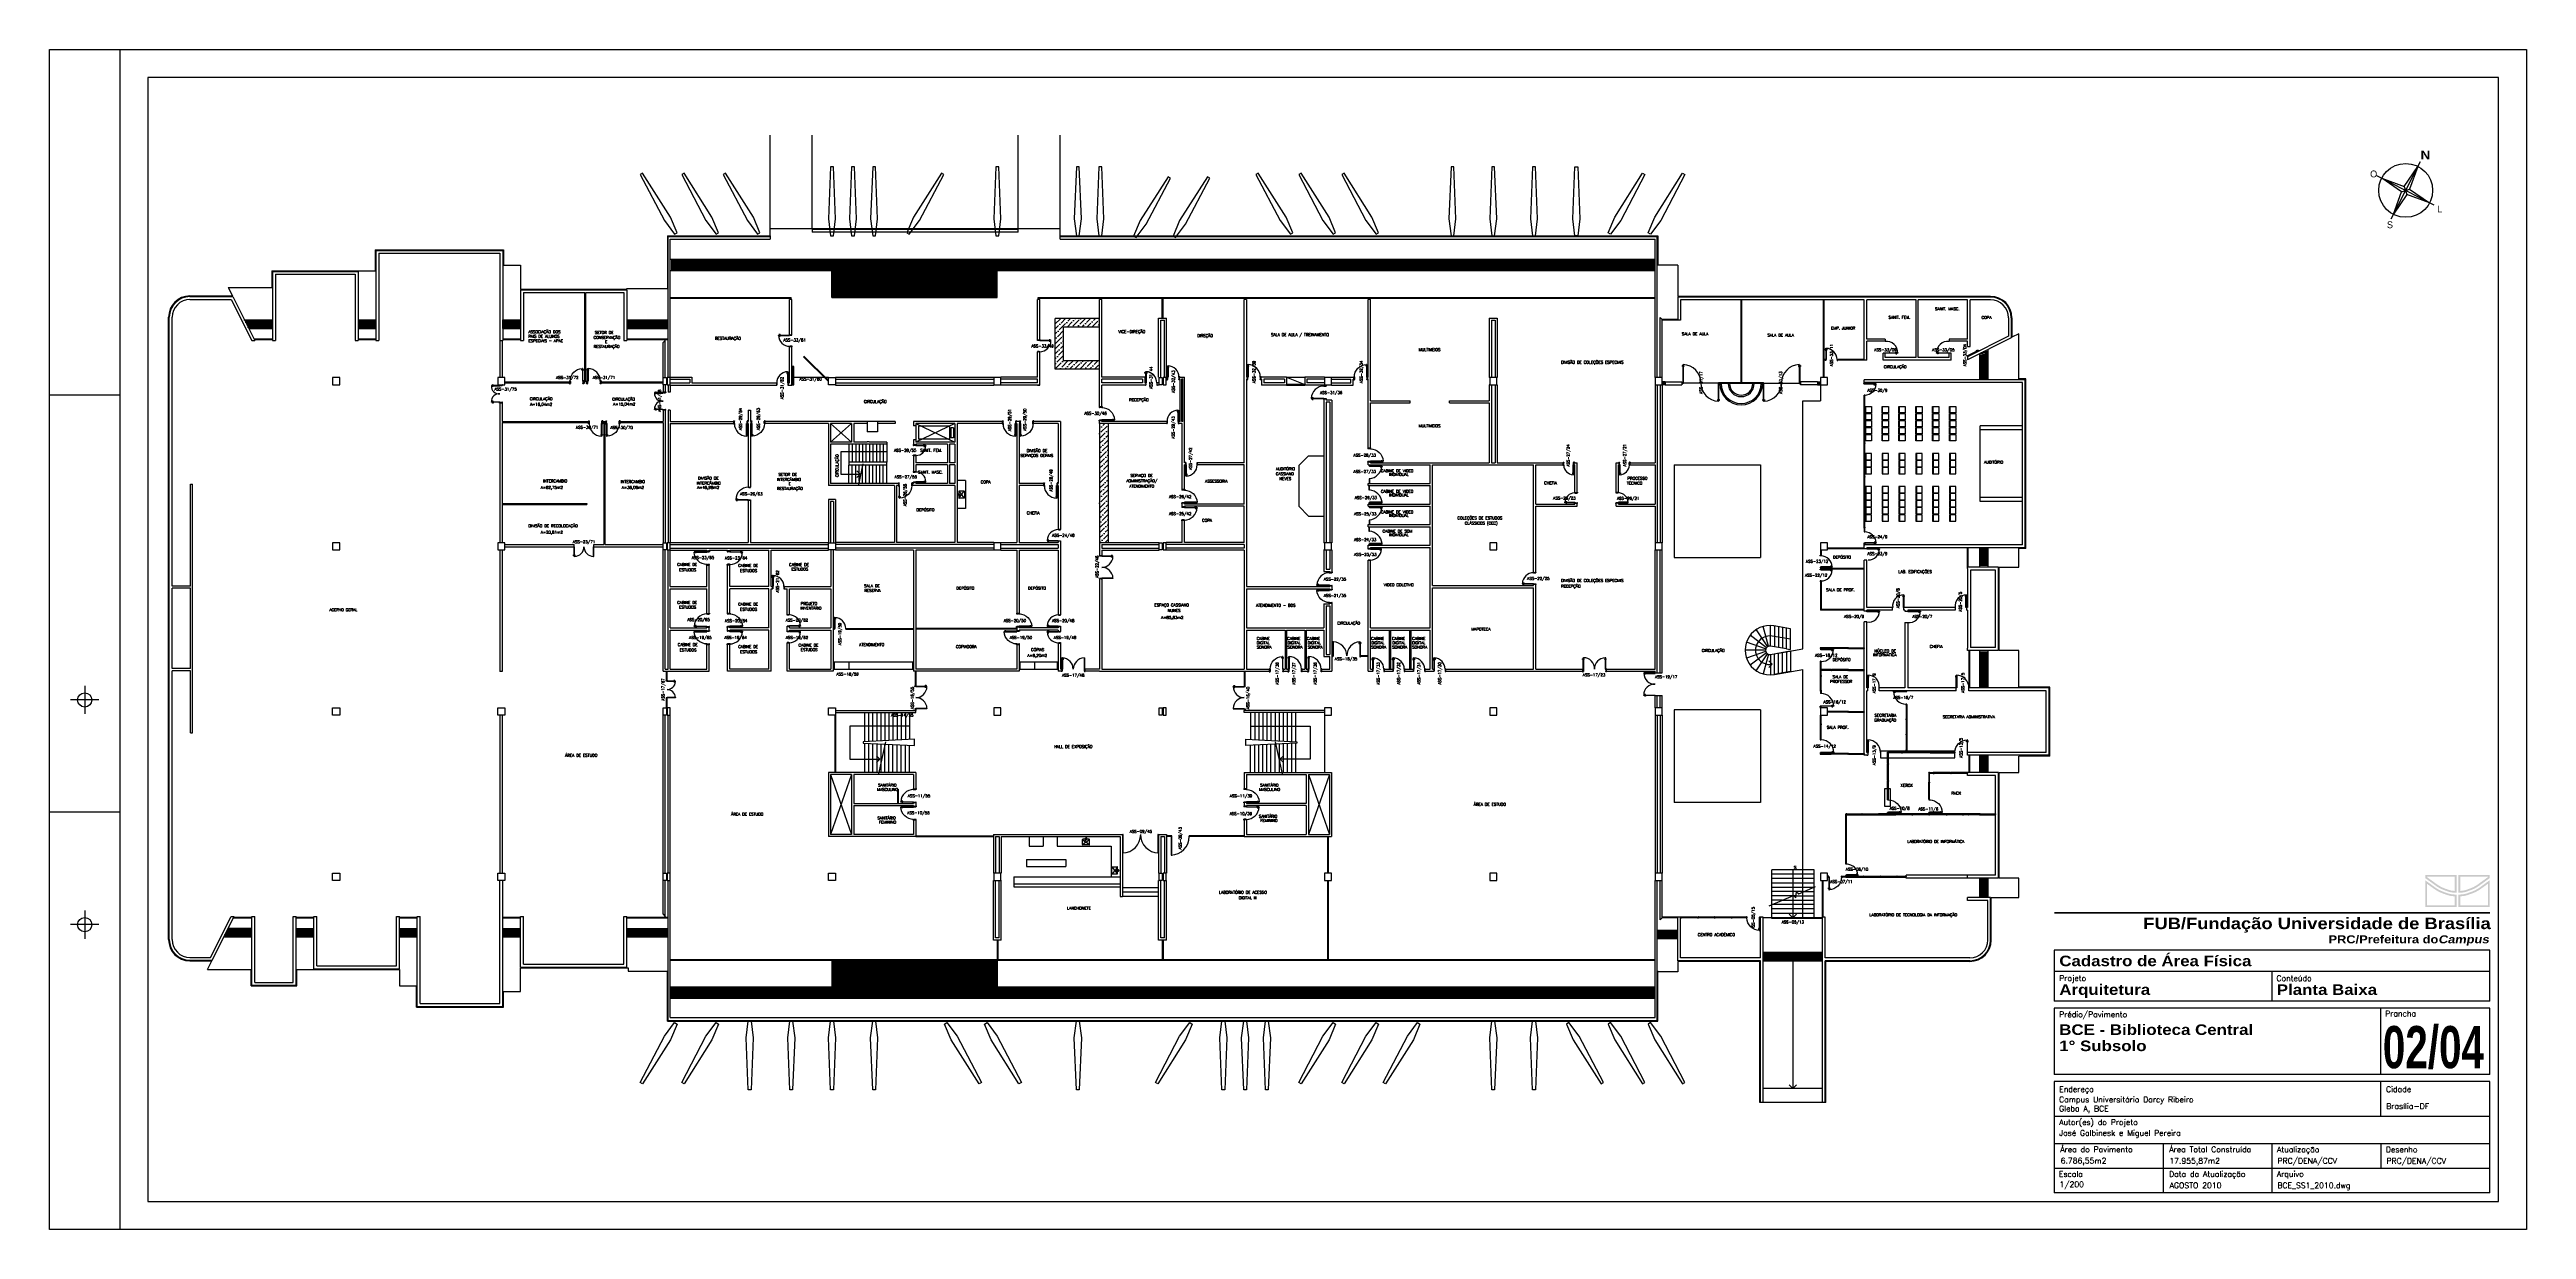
# Paper-space layout 'Layout1' of a CAD drawing. Extents: x 3.863 to 4.744, y 3.463 to 3.883.
# The model-space entities are those that its viewports show. They can reach past a viewport. Long polylines and large blocks are cut down to what shows.
import ezdxf
from ezdxf.enums import TextEntityAlignment as Align

# ---------------------------------------------------------------- set-up
doc = ezdxf.new("R2010")
doc.units = 0
doc.header["$LTSCALE"] = 0.005
doc.header["$MEASUREMENT"] = 0
doc.linetypes.add('CENTER2', pattern=[1.125, 0.75, -0.125, 0.125, -0.125])
doc.linetypes.add('HIDDEN', pattern=[0.375, 0.25, -0.125])
doc.layers.get('0').update_dxf_attribs({"linetype": 'CONTINUOUS'})
for name, color, linetype in [('1', 1, 'CONTINUOUS'), ('2', 2, 'CONTINUOUS'), ('3', 2, 'CONTINUOUS'), ('6', 2, 'CONTINUOUS'), ('ALV', 2, 'CONTINUOUS'), ('CARIMBO', 6, 'CONTINUOUS'), ('DIV', 2, 'CONTINUOUS'), ('ENDEREÇO', 2, 'CONTINUOUS'), ('ESTR', 2, 'CONTINUOUS'), ('MACANETA', 1, 'CONTINUOUS'), ('MARCO', 2, 'CONTINUOUS'), ('MARGEM', 1, 'CONTINUOUS'), ('PORTA', 3, 'CONTINUOUS'), ('PROJ', 1, 'HIDDEN'), ('SIMB', 1, 'CONTINUOUS'), ('TEXTO', 2, 'CONTINUOUS'), ('VP', 7, 'CONTINUOUS'), ('ÁREA', 2, 'CONTINUOUS')]:
    doc.layers.add(name, color=color, linetype=linetype)
doc.layers.get('VP').freeze()
doc.styles.add('ARIAL', font='')
doc.styles.add('FONTE', font='FONTE.shx', dxfattribs={"height": 0.4})
doc.styles.add('ROMANS', font='romans.shx')
doc.styles.add('UNB-100', font='simplex.shx', dxfattribs={"height": 0.2})
doc.styles.get('ARIAL').set_extended_font_data('Arial Black')

# ---------------------------------------------------------------- blocks, each defined once
blk = doc.blocks.new('A2-EXT')
at = {"layer": 'MARGEM'}
for p, q in [((0.06, 0.42), (0.06, 0)), ((0.06, 0.297), (0.035, 0.297)), ((0.0525, 0.1885), (0.0425, 0.1885)), ((0.0475, 0.1935), (0.0475, 0.1835)), ((0.06, 0.1485), (0.035, 0.1485)), ((0.0525, 0.1085), (0.0425, 0.1085)), ((0.0475, 0.1135), (0.0475, 0.1035))]:
    blk.add_line(p, q, dxfattribs=at)
blk.add_lwpolyline([(0.035, 0.42), (0.916, 0.42), (0.916, 0), (0.035, 0)], close=True, dxfattribs=at)
at = {"layer": 'MARGEM', "color": 2}
blk.add_lwpolyline([(0.07, 0.01), (0.906, 0.01), (0.906, 0.41), (0.07, 0.41)], close=True, dxfattribs=at)
at = {"layer": 'MARGEM'}
for centre in [(0.04751, 0.1885), (0.04752, 0.1085)]:
    blk.add_circle(centre, 0.00253, dxfattribs=at)
blk = doc.blocks.new('CARIMBO_PRC')
at = {"layer": 'CARIMBO', "ltscale": 0.35}
h = blk.add_hatch(color=3, dxfattribs=at)
h.paths.add_polyline_path([(-0.02603, 0.11622), (-0.02603, 0.1151), (-0.02225, 0.11237, 0.084882), (-0.01843, 0.1105, 0.071064), (-0.01644, 0.10996, 0.025886), (-0.01486, 0.10984), (-0.01486, 0.11622)])
h.paths.add_polyline_path([(-0.0155, 0.11558), (-0.0155, 0.11051, -0.014774), (-0.01636, 0.11059, -0.072515), (-0.01821, 0.1111, -0.085705), (-0.02188, 0.11289), (-0.02539, 0.11543), (-0.02539, 0.11558)], flags=16)
h = blk.add_hatch(color=3, dxfattribs=at)
h.paths.add_polyline_path([(-0.00305, 0.11622), (-0.01422, 0.11622), (-0.01422, 0.10984, 0.025886), (-0.01264, 0.10996, 0.071064), (-0.01065, 0.1105, 0.084882), (-0.00683, 0.11237), (-0.00305, 0.1151)])
h.paths.add_polyline_path([(-0.00369, 0.11558), (-0.00369, 0.11543), (-0.00721, 0.11289, -0.085705), (-0.01087, 0.1111, -0.072515), (-0.01272, 0.11059, -0.014774), (-0.01358, 0.11051), (-0.01358, 0.11558)], flags=16)
h = blk.add_hatch(color=3, dxfattribs=at)
h.paths.add_polyline_path([(-0.02603, 0.10473), (-0.01486, 0.10473), (-0.01486, 0.1092, -0.026094), (-0.01652, 0.10932, -0.069824), (-0.01865, 0.1099, -0.084152), (-0.02262, 0.11185), (-0.02603, 0.11432)])
h.paths.add_polyline_path([(-0.02539, 0.11307), (-0.023, 0.11134, 0.0835), (-0.01886, 0.1093, 0.068753), (-0.0166, 0.10869, 0.016659), (-0.0155, 0.10859), (-0.0155, 0.10537), (-0.02539, 0.10537)], flags=16)
h = blk.add_hatch(color=3, dxfattribs=at)
h.paths.add_polyline_path([(-0.00305, 0.11432), (-0.00646, 0.11185, -0.084152), (-0.01044, 0.1099, -0.069824), (-0.01256, 0.10932, -0.026094), (-0.01422, 0.1092), (-0.01422, 0.10473), (-0.00305, 0.10473)])
h.paths.add_polyline_path([(-0.00369, 0.11307), (-0.00369, 0.10537), (-0.01358, 0.10537), (-0.01358, 0.10859, 0.016659), (-0.01248, 0.10869, 0.068753), (-0.01022, 0.1093, 0.0835), (-0.00609, 0.11134)], flags=16)
at = {"layer": 'CARIMBO', "color": 2}
for p, q in [((-0.003, 0.08946), (-0.158, 0.08946)), ((-0.158, 0.08946), (-0.158, 0.07127)), ((-0.003, 0.07127), (-0.003, 0.08946)), ((-0.158, 0.08193), (-0.003, 0.08193)), ((-0.0805, 0.07127), (-0.0805, 0.08193)), ((-0.003, 0.07127), (-0.158, 0.07127)), ((-0.003, 0.06877), (-0.158, 0.06877)), ((-0.158, 0.06877), (-0.158, 0.04521)), ((-0.04175, 0.04521), (-0.04175, 0.06877)), ((-0.003, 0.04521), (-0.003, 0.06877)), ((-0.003, 0.04521), (-0.158, 0.04521)), ((-0.003, 0.04271), (-0.158, 0.04271)), ((-0.158, 0.04271), (-0.158, 0.003)), ((-0.04175, 0.03021), (-0.04175, 0.04271)), ((-0.003, 0.003), (-0.003, 0.04271)), ((-0.003, 0.03021), (-0.158, 0.03021)), ((-0.003, 0.0205), (-0.158, 0.0205)), ((-0.11925, 0.0205), (-0.11925, 0.003)), ((-0.0805, 0.003), (-0.0805, 0.0205)), ((-0.04175, 0.0205), (-0.04175, 0.01175)), ((-0.003, 0.01175), (-0.158, 0.01175)), ((-0.003, 0.003), (-0.158, 0.003)), ((0, 0), (0, 0))]:
    blk.add_line(p, q, dxfattribs=at)
at = {"layer": 'CARIMBO', "color": 3, "ltscale": 0.35, "const_width": 0.000688}
blk.add_lwpolyline([(-0.00293, 0.10271), (-0.15797, 0.10271)], dxfattribs=at)
at = {"layer": 'CARIMBO', "color": 3, "ltscale": 0.35, "style": 'ARIAL'}
for s, height, p in [('FUB/Fundação Universidade de Brasília', 0.0040796, (-0.00271, 0.09691)), ('PRC/Prefeitura do', 0.0028557, (-0.02135, 0.09186))]:
    blk.add_text(s, height=height, dxfattribs=at).set_placement(p, align=Align.RIGHT)
at = {"layer": 'CARIMBO', "color": 3, "ltscale": 0.35, "style": 'ARIAL', "oblique": 10}
blk.add_text('Campus', height=0.002856, dxfattribs=at).set_placement((-0.00336, 0.09186), align=Align.RIGHT)
at = {"layer": 'CARIMBO', "color": 2, "style": 'ROMANS'}
for s, p in [('Projeto', (-0.1562, 0.07845)), ('Conteúdo', (-0.07893, 0.07844)), ('Prédio/Pavimento', (-0.1562, 0.06556)), ('Prancha', (-0.04025, 0.06586)), ('Endereço', (-0.1562, 0.03892)), ('Cidade', (-0.03995, 0.03892)), ('Autor(es) do Projeto', (-0.1562, 0.02721)), ('Área do Pavimento', (-0.15579, 0.01749)), ('Área Total Construída', (-0.11704, 0.01749)), ('Atualização', (-0.07875, 0.01747)), ('Desenho', (-0.04, 0.01747)), ('Escala', (-0.15634, 0.00874)), ('Data da Atualização', (-0.11712, 0.00874)), ('Arquivo', (-0.07879, 0.00876))]:
    blk.add_text(s, height=0.002, dxfattribs=at).set_placement(p)
at = {"layer": 'CARIMBO', "color": 4, "style": 'ROMANS'}
blk.add_text('PRC/DENA/CCV', height=0.002, dxfattribs=at).set_placement((-0.07854, 0.01344))
at = {"layer": 'CARIMBO', "color": 3, "style": 'ARIAL', "flags": 12}
for tag, p in [('TIPOPRANCHA', (-0.15615, 0.08372)), ('PROJETO', (-0.15615, 0.07351)), ('CONTEUDO', (-0.07879, 0.07349)), ('EDIFICIO1', (-0.15618, 0.05925)), ('EDIFICIO2', (-0.15618, 0.05349)), ('PAVIMENTO', (-0.15618, 0.0478))]:
    blk.add_attdef(tag, p, '', height=0.00375, dxfattribs=at)
at = {"layer": 'CARIMBO', "color": 3, "style": 'ARIAL', "width": 0.6, "flags": 12}
blk.add_attdef('PRA', (-0.0411, 0.04741), '', height=0.015, dxfattribs=at)
at = {"layer": 'CARIMBO', "color": 4, "style": 'ROMANS', "flags": 12}
for tag, p in [('END1', (-0.15624, 0.03527)), ('END2', (-0.15624, 0.03203)), ('CIDADE', (-0.03989, 0.03289)), ('AUTOR', (-0.15618, 0.02335)), ('AREAPAV', (-0.15567, 0.01349)), ('AREATOT', (-0.11701, 0.01344)), ('DESENHO', (-0.03979, 0.01344)), ('ESCALA', (-0.15614, 0.00506)), ('DATA', (-0.11691, 0.00469)), ('ARQUIVO', (-0.07858, 0.00469))]:
    blk.add_attdef(tag, p, '', height=0.002, dxfattribs=at)
blk = doc.blocks.new('Norte')
at = {"layer": 'SIMB'}
for p, q in [((0.00521, 0.01018), (-0.00521, -0.01018)), ((0.01018, -0.00521), (-0.01018, 0.00521)), ((-0.00143, -0.00046), (0.00143, 0.00046)), ((-0.00046, 0.00143), (0.00046, -0.00143))]:
    blk.add_line(p, q, dxfattribs=at)
at = {"layer": 'SIMB', "color": 3}
for p, q in [((-0.00143, -0.00046), (-0.0085, 0.00436)), ((-0.0085, 0.00436), (-0.00046, 0.00143)), ((-0.00046, 0.00143), (0.00438, 0.00855)), ((0.00438, 0.00855), (0.00143, 0.00046)), ((0.00143, 0.00046), (0.00854, -0.00437)), ((-0.00435, -0.0085), (-0.00143, -0.00046)), ((0.00046, -0.00143), (-0.00435, -0.0085)), ((0.00854, -0.00437), (0.00046, -0.00143))]:
    blk.add_line(p, q, dxfattribs=at)
at = {"layer": 'SIMB'}
blk.add_circle((0.00003, 0.00002), 0.00958, dxfattribs=at)
at = {"layer": 'CARIMBO', "color": 3, "ltscale": 0.35, "style": 'ARIAL'}
blk.add_text('N', height=0.003, dxfattribs=at).set_placement((0.00705, 0.0111), align=Align.CENTER)
at = {"layer": 'SIMB', "color": 3, "style": 'FONTE'}
for s, p in [('O', (-0.01136, 0.00466)), ('L', (0.01212, -0.0078)), ('S', (-0.00557, -0.01344))]:
    blk.add_text(s, height=0.00243, dxfattribs=at).set_placement(p, align=Align.CENTER)
blk = doc.blocks.new('*X0')
at = {"color": 0}
for p, q in [((4.02, 13.39), (4.02, 13.56)), ((4.11, 13.39), (4.11, 13.73)), ((4.2, 13.39), (4.2, 13.9)), ((4.29, 13.39), (4.29, 13.99)), ((4.37, 13.39), (4.37, 13.99)), ((4.46, 13.39), (4.46, 13.99)), ((4.55, 13.39), (4.55, 13.99)), ((4.64, 13.39), (4.64, 13.99)), ((4.72, 13.39), (4.72, 13.99)), ((4.81, 13.39), (4.81, 13.99)), ((4.9, 13.39), (4.9, 13.99)), ((4.99, 13.39), (4.99, 13.99)), ((5.07, 13.39), (5.07, 13.99)), ((5.16, 13.39), (5.16, 13.99)), ((5.25, 13.39), (5.25, 13.99)), ((5.34, 13.39), (5.34, 13.99)), ((5.42, 13.39), (5.42, 13.99)), ((5.51, 13.39), (5.51, 13.99)), ((5.6, 13.39), (5.6, 13.99)), ((5.69, 13.39), (5.69, 13.99)), ((5.77, 13.39), (5.77, 13.99)), ((5.86, 13.39), (5.86, 13.99))]:
    blk.add_line(p, q, dxfattribs=at)
blk = doc.blocks.new('*X1')
at = {"color": 0}
for p, q in [((9.1, 13.39), (9.1, 13.99)), ((9.19, 13.39), (9.19, 13.99)), ((9.27, 13.39), (9.27, 13.99)), ((9.36, 13.39), (9.36, 13.99)), ((9.45, 13.39), (9.45, 13.99)), ((9.54, 13.39), (9.54, 13.99)), ((9.62, 13.39), (9.62, 13.99)), ((9.71, 13.39), (9.71, 13.99)), ((9.8, 13.39), (9.8, 13.99)), ((9.89, 13.39), (9.89, 13.99)), ((9.97, 13.39), (9.97, 13.99)), ((10.06, 13.39), (10.06, 13.99)), ((10.15, 13.39), (10.15, 13.99)), ((10.24, 13.39), (10.24, 13.99)), ((10.32, 13.39), (10.32, 13.99))]:
    blk.add_line(p, q, dxfattribs=at)
blk = doc.blocks.new('*X2')
at = {"color": 0}
for p, q in [((16.45, 13.39), (16.45, 13.99)), ((16.54, 13.39), (16.54, 13.99)), ((16.62, 13.39), (16.62, 13.99)), ((16.71, 13.39), (16.71, 13.99)), ((16.8, 13.39), (16.8, 13.99)), ((16.89, 13.39), (16.89, 13.99)), ((16.98, 13.39), (16.98, 13.99)), ((17.06, 13.39), (17.06, 13.99)), ((17.15, 13.39), (17.15, 13.99)), ((17.24, 13.39), (17.24, 13.99)), ((17.32, 13.39), (17.32, 13.99)), ((17.41, 13.39), (17.41, 13.99)), ((17.5, 13.39), (17.5, 13.99)), ((17.59, 13.39), (17.59, 13.99)), ((17.68, 13.39), (17.68, 13.99)), ((23.8, 13.39), (23.8, 13.99)), ((23.89, 13.39), (23.89, 13.99)), ((23.97, 13.39), (23.97, 13.99)), ((24.06, 13.39), (24.06, 13.99)), ((24.15, 13.39), (24.15, 13.99)), ((24.24, 13.39), (24.24, 13.99)), ((24.32, 13.39), (24.32, 13.99)), ((24.41, 13.39), (24.41, 13.99)), ((24.5, 13.39), (24.5, 13.99)), ((24.59, 13.39), (24.59, 13.99)), ((24.67, 13.39), (24.67, 13.99)), ((24.76, 13.39), (24.76, 13.99)), ((24.85, 13.39), (24.85, 13.99)), ((24.94, 13.39), (24.94, 13.99)), ((25.02, 13.39), (25.02, 13.99)), ((32.64, 13.39), (32.64, 13.99)), ((32.72, 13.39), (32.72, 13.99)), ((32.81, 13.39), (32.81, 13.99)), ((32.9, 13.39), (32.9, 13.99)), ((32.99, 13.39), (32.99, 13.99)), ((33.08, 13.39), (33.08, 13.99)), ((33.16, 13.39), (33.16, 13.99)), ((33.25, 13.39), (33.25, 13.99)), ((33.34, 13.39), (33.34, 13.99)), ((33.42, 13.39), (33.42, 13.99)), ((33.51, 13.39), (33.51, 13.99)), ((33.6, 13.39), (33.6, 13.99)), ((33.69, 13.39), (33.69, 13.99)), ((33.77, 13.39), (33.77, 13.99)), ((33.86, 13.39), (33.86, 13.99)), ((33.95, 13.39), (33.95, 13.99)), ((34.04, 13.39), (34.04, 13.99)), ((34.12, 13.39), (34.12, 13.99)), ((34.21, 13.39), (34.21, 13.99)), ((34.3, 13.39), (34.3, 13.99)), ((34.39, 13.39), (34.39, 13.99)), ((34.47, 13.39), (34.47, 13.99)), ((34.56, 13.39), (34.56, 13.99)), ((34.65, 13.39), (34.65, 13.99)), ((34.74, 13.39), (34.74, 13.99)), ((34.83, 13.39), (34.83, 13.99)), ((34.91, 13.39), (34.91, 13.99)), ((35, 13.39), (35, 13.99)), ((35.09, 13.39), (35.09, 13.99)), ((35.17, 13.39), (35.17, 13.99)), ((35.26, 13.39), (35.26, 13.99)), ((35.35, 13.39), (35.35, 13.99)), ((35.44, 13.39), (35.44, 13.99)), ((35.52, 13.39), (35.52, 13.99))]:
    blk.add_line(p, q, dxfattribs=at)
blk = doc.blocks.new('*X3')
at = {"color": 0}
for p, q in [((5.42, 57.27), (5.42, 57.3)), ((5.51, 57.1), (5.51, 57.3)), ((5.6, 56.93), (5.6, 57.3)), ((5.69, 56.75), (5.69, 57.3)), ((5.77, 56.7), (5.77, 57.3)), ((5.86, 56.7), (5.86, 57.3)), ((5.95, 56.7), (5.95, 57.3)), ((6.04, 56.7), (6.04, 57.3)), ((6.12, 56.7), (6.12, 57.3)), ((6.21, 56.7), (6.21, 57.3)), ((6.3, 56.7), (6.3, 57.3)), ((6.39, 56.7), (6.39, 57.3)), ((6.47, 56.7), (6.47, 57.3)), ((6.56, 56.7), (6.56, 57.3)), ((6.65, 56.7), (6.65, 57.3)), ((6.74, 56.7), (6.74, 57.3)), ((6.82, 56.7), (6.82, 57.3)), ((6.91, 56.7), (6.91, 57.3)), ((7, 56.7), (7, 57.3)), ((7.09, 56.7), (7.09, 57.3)), ((7.17, 56.7), (7.17, 57.3)), ((7.26, 56.7), (7.26, 57.3)), ((7.35, 56.7), (7.35, 57.3)), ((13.56, 56.7), (13.56, 57.3)), ((13.65, 56.7), (13.65, 57.3)), ((13.74, 56.7), (13.74, 57.3)), ((13.82, 56.7), (13.82, 57.3)), ((13.91, 56.7), (13.91, 57.3)), ((14, 56.7), (14, 57.3)), ((14.09, 56.7), (14.09, 57.3)), ((14.18, 56.7), (14.18, 57.3)), ((14.26, 56.7), (14.26, 57.3)), ((14.35, 56.7), (14.35, 57.3)), ((14.44, 56.7), (14.44, 57.3)), ((14.53, 56.7), (14.53, 57.3)), ((14.61, 56.7), (14.61, 57.3)), ((14.7, 56.7), (14.7, 57.3)), ((23.8, 56.7), (23.8, 57.3)), ((23.89, 56.7), (23.89, 57.3)), ((23.97, 56.7), (23.97, 57.3)), ((24.06, 56.7), (24.06, 57.3)), ((24.15, 56.7), (24.15, 57.3)), ((24.24, 56.7), (24.24, 57.3)), ((24.32, 56.7), (24.32, 57.3)), ((24.41, 56.7), (24.41, 57.3)), ((24.5, 56.7), (24.5, 57.3)), ((24.59, 56.7), (24.59, 57.3)), ((24.67, 56.7), (24.67, 57.3)), ((24.76, 56.7), (24.76, 57.3)), ((24.85, 56.7), (24.85, 57.3)), ((24.94, 56.7), (24.94, 57.3)), ((25.02, 56.7), (25.02, 57.3)), ((32.64, 56.7), (32.64, 57.3)), ((32.72, 56.7), (32.72, 57.3)), ((32.81, 56.7), (32.81, 57.3)), ((32.9, 56.7), (32.9, 57.3)), ((32.99, 56.7), (32.99, 57.3)), ((33.08, 56.7), (33.08, 57.3)), ((33.16, 56.7), (33.16, 57.3)), ((33.25, 56.7), (33.25, 57.3)), ((33.34, 56.7), (33.34, 57.3)), ((33.42, 56.7), (33.42, 57.3)), ((33.51, 56.7), (33.51, 57.3)), ((33.6, 56.7), (33.6, 57.3)), ((33.69, 56.7), (33.69, 57.3)), ((33.77, 56.7), (33.77, 57.3)), ((33.86, 56.7), (33.86, 57.3)), ((33.95, 56.7), (33.95, 57.3)), ((34.04, 56.7), (34.04, 57.3)), ((34.12, 56.7), (34.12, 57.3)), ((34.21, 56.7), (34.21, 57.3)), ((34.3, 56.7), (34.3, 57.3)), ((34.39, 56.7), (34.39, 57.3)), ((34.47, 56.7), (34.47, 57.3)), ((34.56, 56.7), (34.56, 57.3)), ((34.65, 56.7), (34.65, 57.3)), ((34.74, 56.7), (34.74, 57.3)), ((34.83, 56.7), (34.83, 57.3)), ((34.91, 56.7), (34.91, 57.3)), ((35, 56.7), (35, 57.3)), ((35.09, 56.7), (35.09, 57.3)), ((35.17, 56.7), (35.17, 57.3)), ((35.26, 56.7), (35.26, 57.3)), ((35.35, 56.7), (35.35, 57.3)), ((35.44, 56.7), (35.44, 57.3)), ((35.52, 56.7), (35.52, 57.3))]:
    blk.add_line(p, q, dxfattribs=at)
blk = doc.blocks.new('*X4')
at = {"color": 0}
for p, q in [((47.25, 9.01), (47.25, 11.71)), ((47.34, 9.01), (47.34, 11.71)), ((47.42, 9.01), (47.42, 11.71)), ((47.51, 9.01), (47.51, 11.71)), ((47.6, 9.01), (47.6, 11.71)), ((47.69, 9.01), (47.69, 11.71)), ((47.77, 9.01), (47.77, 11.71)), ((47.86, 9.01), (47.86, 11.71)), ((47.95, 9.01), (47.95, 11.71)), ((48.04, 9.01), (48.04, 11.71)), ((48.12, 9.01), (48.12, 11.71)), ((48.21, 9.01), (48.21, 11.71)), ((48.3, 9.01), (48.3, 11.71)), ((48.39, 9.01), (48.39, 11.71)), ((48.47, 9.01), (48.47, 11.71)), ((48.56, 9.01), (48.56, 11.71)), ((48.65, 9.01), (48.65, 11.71)), ((48.74, 9.01), (48.74, 11.71)), ((48.82, 9.01), (48.82, 11.71)), ((48.91, 9.01), (48.91, 11.71)), ((49, 9.01), (49, 11.71)), ((49.09, 9.01), (49.09, 11.71)), ((49.17, 9.01), (49.17, 11.71)), ((49.26, 9.01), (49.26, 11.71)), ((49.35, 9.01), (49.35, 11.71)), ((49.44, 9.01), (49.44, 11.71)), ((49.52, 9.01), (49.52, 11.71)), ((49.61, 9.01), (49.61, 11.71)), ((49.7, 9.01), (49.7, 11.71)), ((49.79, 9.01), (49.79, 11.71)), ((49.87, 9.01), (49.87, 11.71)), ((49.96, 9.01), (49.96, 11.71)), ((50.05, 9.01), (50.05, 11.71)), ((50.14, 9.01), (50.14, 11.71)), ((50.22, 9.01), (50.22, 11.71)), ((50.31, 9.01), (50.31, 11.71)), ((50.4, 9.01), (50.4, 11.71)), ((50.49, 9.01), (50.49, 11.71)), ((50.57, 9.01), (50.57, 11.71)), ((50.66, 9.01), (50.66, 11.71)), ((50.75, 9.01), (50.75, 11.71)), ((50.84, 9.01), (50.84, 11.71)), ((50.92, 9.01), (50.92, 11.71)), ((51.01, 9.01), (51.01, 11.71)), ((51.1, 9.01), (51.1, 11.71)), ((51.19, 9.01), (51.19, 11.71)), ((51.27, 9.01), (51.27, 11.71)), ((51.36, 9.01), (51.36, 11.71)), ((51.45, 9.01), (51.45, 11.71)), ((51.54, 9.01), (51.54, 11.71)), ((51.62, 9.01), (51.62, 11.71)), ((51.71, 9.01), (51.71, 11.71)), ((51.8, 9.01), (51.8, 11.71)), ((51.89, 9.01), (51.89, 11.71)), ((51.97, 9.01), (51.97, 11.71)), ((52.06, 9.01), (52.06, 11.71)), ((52.15, 9.01), (52.15, 11.71)), ((52.24, 9.01), (52.24, 11.71)), ((52.32, 9.01), (52.32, 11.71)), ((52.41, 9.01), (52.41, 11.71)), ((52.5, 9.01), (52.5, 11.71)), ((52.59, 9.01), (52.59, 11.71)), ((52.67, 9.01), (52.67, 11.71)), ((52.76, 9.01), (52.76, 11.71)), ((52.85, 9.01), (52.85, 11.71)), ((52.94, 9.01), (52.94, 11.71)), ((53.02, 9.01), (53.02, 11.71)), ((53.11, 9.01), (53.11, 11.71)), ((53.2, 9.01), (53.2, 11.71)), ((53.29, 9.01), (53.29, 11.71)), ((53.37, 9.01), (53.37, 11.71)), ((53.46, 9.01), (53.46, 11.71)), ((53.55, 9.01), (53.55, 11.71)), ((53.64, 9.01), (53.64, 11.71)), ((53.72, 9.01), (53.72, 11.71)), ((53.81, 9.01), (53.81, 11.71)), ((53.9, 9.01), (53.9, 11.71)), ((53.99, 9.01), (53.99, 11.71)), ((54.07, 9.01), (54.07, 11.71)), ((54.16, 9.01), (54.16, 11.71)), ((54.25, 9.01), (54.25, 11.71)), ((54.34, 9.01), (54.34, 11.71)), ((54.42, 9.01), (54.42, 11.71)), ((54.51, 9.01), (54.51, 11.71)), ((54.6, 9.01), (54.6, 11.71)), ((54.69, 9.01), (54.69, 11.71)), ((54.77, 9.01), (54.77, 11.71)), ((54.86, 9.01), (54.86, 11.71)), ((54.95, 9.01), (54.95, 11.71)), ((55.04, 9.01), (55.04, 11.71)), ((55.12, 9.01), (55.12, 11.71)), ((55.21, 9.01), (55.21, 11.71)), ((55.3, 9.01), (55.3, 11.71)), ((55.39, 9.01), (55.39, 11.71)), ((55.47, 9.01), (55.47, 11.71)), ((55.56, 9.01), (55.56, 11.71)), ((55.65, 9.01), (55.65, 11.71)), ((55.74, 9.01), (55.74, 11.71)), ((55.82, 9.01), (55.82, 11.71)), ((55.91, 9.01), (55.91, 11.71)), ((56, 9.01), (56, 11.71)), ((56.09, 9.01), (56.09, 11.71)), ((56.17, 9.01), (56.17, 11.71)), ((56.26, 9.01), (56.26, 11.71)), ((56.35, 9.01), (56.35, 11.71)), ((56.44, 9.01), (56.44, 11.71)), ((56.52, 9.01), (56.52, 11.71)), ((56.61, 9.01), (56.61, 11.71)), ((56.7, 9.01), (56.7, 11.71)), ((56.79, 9.01), (56.79, 11.71)), ((56.87, 9.01), (56.87, 11.71)), ((56.96, 9.01), (56.96, 11.71)), ((57.05, 9.01), (57.05, 11.71)), ((57.14, 9.01), (57.14, 11.71)), ((57.22, 9.01), (57.22, 11.71)), ((57.31, 9.01), (57.31, 11.71)), ((57.4, 9.01), (57.4, 11.71)), ((57.49, 9.01), (57.49, 11.71)), ((57.57, 9.01), (57.57, 11.71)), ((57.66, 9.01), (57.66, 11.71)), ((57.75, 9.01), (57.75, 11.71)), ((57.84, 9.01), (57.84, 11.71)), ((57.92, 9.01), (57.92, 11.71)), ((58.01, 9.01), (58.01, 11.71)), ((58.1, 9.01), (58.1, 11.71)), ((58.19, 9.01), (58.19, 11.71)), ((58.27, 9.01), (58.27, 11.71)), ((58.36, 9.01), (58.36, 11.71)), ((58.45, 9.01), (58.45, 11.71)), ((58.54, 9.01), (58.54, 11.71)), ((58.62, 9.01), (58.62, 11.71)), ((58.71, 9.01), (58.71, 11.71)), ((58.8, 9.01), (58.8, 11.71)), ((58.89, 9.01), (58.89, 11.71)), ((35.79, 9.01), (35.79, 9.81)), ((35.87, 9.01), (35.87, 9.81)), ((35.96, 9.01), (35.96, 9.81)), ((36.05, 9.01), (36.05, 9.81)), ((36.14, 9.01), (36.14, 9.81)), ((36.22, 9.01), (36.22, 9.81)), ((36.31, 9.01), (36.31, 9.81)), ((36.4, 9.01), (36.4, 9.81)), ((36.49, 9.01), (36.49, 9.81)), ((36.57, 9.01), (36.57, 9.81)), ((36.66, 9.01), (36.66, 9.81)), ((36.75, 9.01), (36.75, 9.81)), ((36.84, 9.01), (36.84, 9.81)), ((36.92, 9.01), (36.92, 9.81)), ((37.01, 9.01), (37.01, 9.81)), ((37.1, 9.01), (37.1, 9.81)), ((37.19, 9.01), (37.19, 9.81)), ((37.27, 9.01), (37.27, 9.81)), ((37.36, 9.01), (37.36, 9.81)), ((37.45, 9.01), (37.45, 9.81)), ((37.54, 9.01), (37.54, 9.81)), ((37.62, 9.01), (37.62, 9.81)), ((37.71, 9.01), (37.71, 9.81)), ((37.8, 9.01), (37.8, 9.81)), ((37.89, 9.01), (37.89, 9.81)), ((37.97, 9.01), (37.97, 9.81)), ((38.06, 9.01), (38.06, 9.81)), ((38.15, 9.01), (38.15, 9.81)), ((38.24, 9.01), (38.24, 9.81)), ((38.32, 9.01), (38.32, 9.81)), ((38.41, 9.01), (38.41, 9.81)), ((38.5, 9.01), (38.5, 9.81)), ((38.59, 9.01), (38.59, 9.81)), ((38.67, 9.01), (38.67, 9.81)), ((38.76, 9.01), (38.76, 9.81)), ((38.85, 9.01), (38.85, 9.81)), ((38.94, 9.01), (38.94, 9.81)), ((39.02, 9.01), (39.02, 9.81)), ((39.11, 9.01), (39.11, 9.81)), ((39.2, 9.01), (39.2, 9.81)), ((39.29, 9.01), (39.29, 9.81)), ((39.37, 9.01), (39.37, 9.81)), ((39.46, 9.01), (39.46, 9.81)), ((39.55, 9.01), (39.55, 9.81)), ((39.64, 9.01), (39.64, 9.81)), ((39.72, 9.01), (39.72, 9.81)), ((39.81, 9.01), (39.81, 9.81)), ((39.9, 9.01), (39.9, 9.81)), ((39.99, 9.01), (39.99, 9.81)), ((40.07, 9.01), (40.07, 9.81)), ((40.16, 9.01), (40.16, 9.81)), ((40.25, 9.01), (40.25, 9.81)), ((40.34, 9.01), (40.34, 9.81)), ((40.42, 9.01), (40.42, 9.81)), ((40.51, 9.01), (40.51, 9.81)), ((40.6, 9.01), (40.6, 9.81)), ((40.69, 9.01), (40.69, 9.81)), ((40.77, 9.01), (40.77, 9.81)), ((40.86, 9.01), (40.86, 9.81)), ((40.95, 9.01), (40.95, 9.81)), ((41.04, 9.01), (41.04, 9.81)), ((41.12, 9.01), (41.12, 9.81)), ((41.21, 9.01), (41.21, 9.81)), ((41.3, 9.01), (41.3, 9.81)), ((41.39, 9.01), (41.39, 9.81)), ((41.47, 9.01), (41.47, 9.81)), ((41.56, 9.01), (41.56, 9.81)), ((41.65, 9.01), (41.65, 9.81)), ((41.74, 9.01), (41.74, 9.81)), ((41.82, 9.01), (41.82, 9.81)), ((41.91, 9.01), (41.91, 9.81)), ((42, 9.01), (42, 9.81)), ((42.09, 9.01), (42.09, 9.81)), ((42.17, 9.01), (42.17, 9.81)), ((42.26, 9.01), (42.26, 9.81)), ((42.35, 9.01), (42.35, 9.81)), ((42.44, 9.01), (42.44, 9.81)), ((42.52, 9.01), (42.52, 9.81)), ((42.61, 9.01), (42.61, 9.81)), ((42.7, 9.01), (42.7, 9.81)), ((42.79, 9.01), (42.79, 9.81)), ((42.87, 9.01), (42.87, 9.81)), ((42.96, 9.01), (42.96, 9.81)), ((43.05, 9.01), (43.05, 9.81)), ((43.14, 9.01), (43.14, 9.81)), ((43.22, 9.01), (43.22, 9.81)), ((43.31, 9.01), (43.31, 9.81)), ((43.4, 9.01), (43.4, 9.81)), ((43.49, 9.01), (43.49, 9.81)), ((43.57, 9.01), (43.57, 9.81)), ((43.66, 9.01), (43.66, 9.81)), ((43.75, 9.01), (43.75, 9.81)), ((43.84, 9.01), (43.84, 9.81)), ((43.92, 9.01), (43.92, 9.81)), ((44.01, 9.01), (44.01, 9.81)), ((44.1, 9.01), (44.1, 9.81)), ((44.19, 9.01), (44.19, 9.81)), ((44.27, 9.01), (44.27, 9.81)), ((44.36, 9.01), (44.36, 9.81)), ((44.45, 9.01), (44.45, 9.81)), ((44.54, 9.01), (44.54, 9.81)), ((44.62, 9.01), (44.62, 9.81)), ((44.71, 9.01), (44.71, 9.81)), ((44.8, 9.01), (44.8, 9.81)), ((44.89, 9.01), (44.89, 9.81)), ((44.97, 9.01), (44.97, 9.81)), ((45.06, 9.01), (45.06, 9.81)), ((45.15, 9.01), (45.15, 9.81)), ((45.24, 9.01), (45.24, 9.81)), ((45.32, 9.01), (45.32, 9.81)), ((45.41, 9.01), (45.41, 9.81)), ((45.5, 9.01), (45.5, 9.81)), ((45.59, 9.01), (45.59, 9.81)), ((45.67, 9.01), (45.67, 9.81)), ((45.76, 9.01), (45.76, 9.81)), ((45.85, 9.01), (45.85, 9.81)), ((45.94, 9.01), (45.94, 9.81)), ((46.02, 9.01), (46.02, 9.81)), ((46.11, 9.01), (46.11, 9.81)), ((46.2, 9.01), (46.2, 9.81)), ((46.29, 9.01), (46.29, 9.81)), ((46.37, 9.01), (46.37, 9.81)), ((46.46, 9.01), (46.46, 9.81)), ((46.55, 9.01), (46.55, 9.81)), ((46.64, 9.01), (46.64, 9.81)), ((46.72, 9.01), (46.72, 9.81)), ((46.81, 9.01), (46.81, 9.81)), ((46.9, 9.01), (46.9, 9.81)), ((46.99, 9.01), (46.99, 9.81)), ((47.07, 9.01), (47.07, 9.81)), ((47.16, 9.01), (47.16, 9.81)), ((58.97, 9.01), (58.97, 9.81)), ((59.06, 9.01), (59.06, 9.81)), ((59.15, 9.01), (59.15, 9.81)), ((59.24, 9.01), (59.24, 9.81)), ((59.32, 9.01), (59.32, 9.81)), ((59.41, 9.01), (59.41, 9.81)), ((59.5, 9.01), (59.5, 9.81)), ((59.59, 9.01), (59.59, 9.81)), ((59.67, 9.01), (59.67, 9.81)), ((59.76, 9.01), (59.76, 9.81)), ((59.85, 9.01), (59.85, 9.81)), ((59.94, 9.01), (59.94, 9.81)), ((60.02, 9.01), (60.02, 9.81)), ((60.11, 9.01), (60.11, 9.81)), ((60.2, 9.01), (60.2, 9.81)), ((60.29, 9.01), (60.29, 9.81)), ((60.37, 9.01), (60.37, 9.81)), ((60.46, 9.01), (60.46, 9.81)), ((60.55, 9.01), (60.55, 9.81)), ((60.64, 9.01), (60.64, 9.81)), ((60.72, 9.01), (60.72, 9.81)), ((60.81, 9.01), (60.81, 9.81)), ((60.9, 9.01), (60.9, 9.81)), ((60.99, 9.01), (60.99, 9.81)), ((61.07, 9.01), (61.07, 9.81)), ((61.16, 9.01), (61.16, 9.81)), ((61.25, 9.01), (61.25, 9.81)), ((61.34, 9.01), (61.34, 9.81)), ((61.42, 9.01), (61.42, 9.81)), ((61.51, 9.01), (61.51, 9.81)), ((61.6, 9.01), (61.6, 9.81)), ((61.69, 9.01), (61.69, 9.81)), ((61.77, 9.01), (61.77, 9.81)), ((61.86, 9.01), (61.86, 9.81)), ((61.95, 9.01), (61.95, 9.81)), ((62.04, 9.01), (62.04, 9.81)), ((62.12, 9.01), (62.12, 9.81)), ((62.21, 9.01), (62.21, 9.81)), ((62.3, 9.01), (62.3, 9.81)), ((62.39, 9.01), (62.39, 9.81)), ((62.47, 9.01), (62.47, 9.81)), ((62.56, 9.01), (62.56, 9.81)), ((62.65, 9.01), (62.65, 9.81)), ((62.74, 9.01), (62.74, 9.81)), ((62.82, 9.01), (62.82, 9.81)), ((62.91, 9.01), (62.91, 9.81)), ((63, 9.01), (63, 9.81)), ((63.09, 9.01), (63.09, 9.81)), ((63.17, 9.01), (63.17, 9.81)), ((63.26, 9.01), (63.26, 9.81)), ((63.35, 9.01), (63.35, 9.81)), ((63.44, 9.01), (63.44, 9.81)), ((63.52, 9.01), (63.52, 9.81)), ((63.61, 9.01), (63.61, 9.81)), ((63.7, 9.01), (63.7, 9.81)), ((63.79, 9.01), (63.79, 9.81)), ((63.87, 9.01), (63.87, 9.81)), ((63.96, 9.01), (63.96, 9.81)), ((64.05, 9.01), (64.05, 9.81)), ((64.14, 9.01), (64.14, 9.81)), ((64.22, 9.01), (64.22, 9.81)), ((64.31, 9.01), (64.31, 9.81)), ((64.4, 9.01), (64.4, 9.81)), ((64.49, 9.01), (64.49, 9.81)), ((64.57, 9.01), (64.57, 9.81)), ((64.66, 9.01), (64.66, 9.81)), ((64.75, 9.01), (64.75, 9.81)), ((64.84, 9.01), (64.84, 9.81)), ((64.92, 9.01), (64.92, 9.81)), ((65.01, 9.01), (65.01, 9.81)), ((65.1, 9.01), (65.1, 9.81)), ((65.19, 9.01), (65.19, 9.81)), ((65.27, 9.01), (65.27, 9.81)), ((65.36, 9.01), (65.36, 9.81)), ((65.45, 9.01), (65.45, 9.81)), ((65.54, 9.01), (65.54, 9.81)), ((65.62, 9.01), (65.62, 9.81)), ((65.71, 9.01), (65.71, 9.81)), ((65.8, 9.01), (65.8, 9.81)), ((65.89, 9.01), (65.89, 9.81)), ((65.97, 9.01), (65.97, 9.81)), ((66.06, 9.01), (66.06, 9.81)), ((66.15, 9.01), (66.15, 9.81)), ((66.24, 9.01), (66.24, 9.81)), ((66.32, 9.01), (66.32, 9.81)), ((66.41, 9.01), (66.41, 9.81)), ((66.5, 9.01), (66.5, 9.81)), ((66.59, 9.01), (66.59, 9.81)), ((66.67, 9.01), (66.67, 9.81)), ((66.76, 9.01), (66.76, 9.81)), ((66.85, 9.01), (66.85, 9.81)), ((66.94, 9.01), (66.94, 9.81)), ((67.02, 9.01), (67.02, 9.81)), ((67.11, 9.01), (67.11, 9.81)), ((67.2, 9.01), (67.2, 9.81)), ((67.29, 9.01), (67.29, 9.81)), ((67.37, 9.01), (67.37, 9.81)), ((67.46, 9.01), (67.46, 9.81)), ((67.55, 9.01), (67.55, 9.81)), ((67.64, 9.01), (67.64, 9.81)), ((67.72, 9.01), (67.72, 9.81)), ((67.81, 9.01), (67.81, 9.81)), ((67.9, 9.01), (67.9, 9.81)), ((67.99, 9.01), (67.99, 9.81)), ((68.07, 9.01), (68.07, 9.81)), ((68.16, 9.01), (68.16, 9.81)), ((68.25, 9.01), (68.25, 9.81)), ((68.34, 9.01), (68.34, 9.81)), ((68.42, 9.01), (68.42, 9.81)), ((68.51, 9.01), (68.51, 9.81)), ((68.6, 9.01), (68.6, 9.81)), ((68.69, 9.01), (68.69, 9.81)), ((68.77, 9.01), (68.77, 9.81)), ((68.86, 9.01), (68.86, 9.81)), ((68.95, 9.01), (68.95, 9.81)), ((69.04, 9.01), (69.04, 9.81)), ((69.12, 9.01), (69.12, 9.81)), ((69.21, 9.01), (69.21, 9.81)), ((69.3, 9.01), (69.3, 9.81)), ((69.39, 9.01), (69.39, 9.81)), ((69.47, 9.01), (69.47, 9.81)), ((69.56, 9.01), (69.56, 9.81)), ((69.65, 9.01), (69.65, 9.81)), ((69.74, 9.01), (69.74, 9.81)), ((69.82, 9.01), (69.82, 9.81)), ((69.91, 9.01), (69.91, 9.81)), ((70, 9.01), (70, 9.81)), ((70.09, 9.01), (70.09, 9.81)), ((70.17, 9.01), (70.17, 9.81)), ((70.26, 9.01), (70.26, 9.81)), ((70.35, 9.01), (70.35, 9.81)), ((70.44, 9.01), (70.44, 9.81)), ((70.52, 9.01), (70.52, 9.81)), ((70.61, 9.01), (70.61, 9.81)), ((70.7, 9.01), (70.7, 9.81)), ((70.79, 9.01), (70.79, 9.81)), ((70.87, 9.01), (70.87, 9.81)), ((70.96, 9.01), (70.96, 9.81)), ((71.05, 9.01), (71.05, 9.81)), ((71.14, 9.01), (71.14, 9.81)), ((71.22, 9.01), (71.22, 9.81)), ((71.31, 9.01), (71.31, 9.81)), ((71.4, 9.01), (71.4, 9.81)), ((71.49, 9.01), (71.49, 9.81)), ((71.57, 9.01), (71.57, 9.81)), ((71.66, 9.01), (71.66, 9.81)), ((71.75, 9.01), (71.75, 9.81)), ((71.84, 9.01), (71.84, 9.81)), ((71.92, 9.01), (71.92, 9.81)), ((72.01, 9.01), (72.01, 9.81)), ((72.1, 9.01), (72.1, 9.81)), ((72.19, 9.01), (72.19, 9.81)), ((72.27, 9.01), (72.27, 9.81)), ((72.36, 9.01), (72.36, 9.81)), ((72.45, 9.01), (72.45, 9.81)), ((72.54, 9.01), (72.54, 9.81)), ((72.62, 9.01), (72.62, 9.81)), ((72.71, 9.01), (72.71, 9.81)), ((72.8, 9.01), (72.8, 9.81)), ((72.89, 9.01), (72.89, 9.81)), ((72.97, 9.01), (72.97, 9.81)), ((73.06, 9.01), (73.06, 9.81)), ((73.15, 9.01), (73.15, 9.81)), ((73.24, 9.01), (73.24, 9.81)), ((73.32, 9.01), (73.32, 9.81)), ((73.41, 9.01), (73.41, 9.81)), ((73.5, 9.01), (73.5, 9.81)), ((73.59, 9.01), (73.59, 9.81)), ((73.67, 9.01), (73.67, 9.81)), ((73.76, 9.01), (73.76, 9.81)), ((73.85, 9.01), (73.85, 9.81)), ((73.94, 9.01), (73.94, 9.81)), ((74.02, 9.01), (74.02, 9.81)), ((74.11, 9.01), (74.11, 9.81)), ((74.2, 9.01), (74.2, 9.81)), ((74.29, 9.01), (74.29, 9.81)), ((74.37, 9.01), (74.37, 9.81)), ((74.46, 9.01), (74.46, 9.81)), ((74.55, 9.01), (74.55, 9.81)), ((74.64, 9.01), (74.64, 9.81)), ((74.72, 9.01), (74.72, 9.81)), ((74.81, 9.01), (74.81, 9.81)), ((74.9, 9.01), (74.9, 9.81)), ((74.99, 9.01), (74.99, 9.81)), ((75.07, 9.01), (75.07, 9.81)), ((75.16, 9.01), (75.16, 9.81)), ((75.25, 9.01), (75.25, 9.81)), ((75.34, 9.01), (75.34, 9.81)), ((75.42, 9.01), (75.42, 9.81)), ((75.51, 9.01), (75.51, 9.81)), ((75.6, 9.01), (75.6, 9.81)), ((75.69, 9.01), (75.69, 9.81)), ((75.77, 9.01), (75.77, 9.81)), ((75.86, 9.01), (75.86, 9.81)), ((75.95, 9.01), (75.95, 9.81)), ((76.04, 9.01), (76.04, 9.81)), ((76.12, 9.01), (76.12, 9.81)), ((76.21, 9.01), (76.21, 9.81)), ((76.3, 9.01), (76.3, 9.81)), ((76.39, 9.01), (76.39, 9.81)), ((76.47, 9.01), (76.47, 9.81)), ((76.56, 9.01), (76.56, 9.81)), ((76.65, 9.01), (76.65, 9.81)), ((76.74, 9.01), (76.74, 9.81)), ((76.82, 9.01), (76.82, 9.81)), ((76.91, 9.01), (76.91, 9.81)), ((77, 9.01), (77, 9.81)), ((77.09, 9.01), (77.09, 9.81)), ((77.17, 9.01), (77.17, 9.81)), ((77.26, 9.01), (77.26, 9.81)), ((77.35, 9.01), (77.35, 9.81)), ((77.44, 9.01), (77.44, 9.81)), ((77.52, 9.01), (77.52, 9.81)), ((77.61, 9.01), (77.61, 9.81)), ((77.7, 9.01), (77.7, 9.81)), ((77.79, 9.01), (77.79, 9.81)), ((77.87, 9.01), (77.87, 9.81)), ((77.96, 9.01), (77.96, 9.81)), ((78.05, 9.01), (78.05, 9.81)), ((78.14, 9.01), (78.14, 9.81)), ((78.22, 9.01), (78.22, 9.81)), ((78.31, 9.01), (78.31, 9.81)), ((78.4, 9.01), (78.4, 9.81)), ((78.49, 9.01), (78.49, 9.81)), ((78.57, 9.01), (78.57, 9.81)), ((78.66, 9.01), (78.66, 9.81)), ((78.75, 9.01), (78.75, 9.81)), ((78.84, 9.01), (78.84, 9.81)), ((78.92, 9.01), (78.92, 9.81)), ((79.01, 9.01), (79.01, 9.81)), ((79.1, 9.01), (79.1, 9.81)), ((79.19, 9.01), (79.19, 9.81)), ((79.27, 9.01), (79.27, 9.81)), ((79.36, 9.01), (79.36, 9.81)), ((79.45, 9.01), (79.45, 9.81)), ((79.54, 9.01), (79.54, 9.81)), ((79.62, 9.01), (79.62, 9.81)), ((79.71, 9.01), (79.71, 9.81)), ((79.8, 9.01), (79.8, 9.81)), ((79.89, 9.01), (79.89, 9.81)), ((79.97, 9.01), (79.97, 9.81)), ((80.06, 9.01), (80.06, 9.81)), ((80.15, 9.01), (80.15, 9.81)), ((80.24, 9.01), (80.24, 9.81)), ((80.32, 9.01), (80.32, 9.81)), ((80.41, 9.01), (80.41, 9.81)), ((80.5, 9.01), (80.5, 9.81)), ((80.59, 9.01), (80.59, 9.81)), ((80.67, 9.01), (80.67, 9.81)), ((80.76, 9.01), (80.76, 9.81)), ((80.85, 9.01), (80.85, 9.81)), ((80.94, 9.01), (80.94, 9.81)), ((81.02, 9.01), (81.02, 9.81)), ((81.11, 9.01), (81.11, 9.81)), ((81.2, 9.01), (81.2, 9.81)), ((81.29, 9.01), (81.29, 9.81)), ((81.37, 9.01), (81.37, 9.81)), ((81.46, 9.01), (81.46, 9.81)), ((81.55, 9.01), (81.55, 9.81)), ((81.64, 9.01), (81.64, 9.81)), ((81.72, 9.01), (81.72, 9.81)), ((81.81, 9.01), (81.81, 9.81)), ((81.9, 9.01), (81.9, 9.81)), ((81.99, 9.01), (81.99, 9.81)), ((82.07, 9.01), (82.07, 9.81)), ((82.16, 9.01), (82.16, 9.81)), ((82.25, 9.01), (82.25, 9.81)), ((82.34, 9.01), (82.34, 9.81)), ((82.42, 9.01), (82.42, 9.81)), ((82.51, 9.01), (82.51, 9.81)), ((82.6, 9.01), (82.6, 9.81)), ((82.69, 9.01), (82.69, 9.81)), ((82.77, 9.01), (82.77, 9.81)), ((82.86, 9.01), (82.86, 9.81)), ((82.95, 9.01), (82.95, 9.81)), ((83.04, 9.01), (83.04, 9.81)), ((83.12, 9.01), (83.12, 9.81)), ((83.21, 9.01), (83.21, 9.81)), ((83.3, 9.01), (83.3, 9.81)), ((83.39, 9.01), (83.39, 9.81)), ((83.47, 9.01), (83.47, 9.81)), ((83.56, 9.01), (83.56, 9.81)), ((83.65, 9.01), (83.65, 9.81)), ((83.74, 9.01), (83.74, 9.81)), ((83.82, 9.01), (83.82, 9.81)), ((83.91, 9.01), (83.91, 9.81)), ((84, 9.01), (84, 9.81)), ((84.09, 9.01), (84.09, 9.81)), ((84.17, 9.01), (84.17, 9.81)), ((84.26, 9.01), (84.26, 9.81)), ((84.35, 9.01), (84.35, 9.81)), ((84.44, 9.01), (84.44, 9.81)), ((84.52, 9.01), (84.52, 9.81)), ((84.61, 9.01), (84.61, 9.81)), ((84.7, 9.01), (84.7, 9.81)), ((84.79, 9.01), (84.79, 9.81)), ((84.87, 9.01), (84.87, 9.81)), ((84.96, 9.01), (84.96, 9.81)), ((85.05, 9.01), (85.05, 9.81)), ((85.14, 9.01), (85.14, 9.81)), ((85.22, 9.01), (85.22, 9.81)), ((85.31, 9.01), (85.31, 9.81)), ((85.4, 9.01), (85.4, 9.81)), ((85.49, 9.01), (85.49, 9.81)), ((85.57, 9.01), (85.57, 9.81)), ((85.66, 9.01), (85.66, 9.81)), ((85.75, 9.01), (85.75, 9.81)), ((85.84, 9.01), (85.84, 9.81)), ((85.92, 9.01), (85.92, 9.81)), ((86.01, 9.01), (86.01, 9.81)), ((86.1, 9.01), (86.1, 9.81)), ((86.19, 9.01), (86.19, 9.81)), ((86.27, 9.01), (86.27, 9.81)), ((86.36, 9.01), (86.36, 9.81)), ((86.45, 9.01), (86.45, 9.81)), ((86.54, 9.01), (86.54, 9.81)), ((86.62, 9.01), (86.62, 9.81)), ((86.71, 9.01), (86.71, 9.81)), ((86.8, 9.01), (86.8, 9.81)), ((86.89, 9.01), (86.89, 9.81)), ((86.97, 9.01), (86.97, 9.81)), ((87.06, 9.01), (87.06, 9.81)), ((87.15, 9.01), (87.15, 9.81)), ((87.24, 9.01), (87.24, 9.81)), ((87.32, 9.01), (87.32, 9.81)), ((87.41, 9.01), (87.41, 9.81)), ((87.5, 9.01), (87.5, 9.81)), ((87.59, 9.01), (87.59, 9.81)), ((87.67, 9.01), (87.67, 9.81)), ((87.76, 9.01), (87.76, 9.81)), ((87.85, 9.01), (87.85, 9.81)), ((87.94, 9.01), (87.94, 9.81)), ((88.02, 9.01), (88.02, 9.81)), ((88.11, 9.01), (88.11, 9.81)), ((88.2, 9.01), (88.2, 9.81)), ((88.29, 9.01), (88.29, 9.81)), ((88.37, 9.01), (88.37, 9.81)), ((88.46, 9.01), (88.46, 9.81)), ((88.55, 9.01), (88.55, 9.81)), ((88.64, 9.01), (88.64, 9.81)), ((88.72, 9.01), (88.72, 9.81)), ((88.81, 9.01), (88.81, 9.81)), ((88.9, 9.01), (88.9, 9.81)), ((88.99, 9.01), (88.99, 9.81)), ((89.07, 9.01), (89.07, 9.81)), ((89.16, 9.01), (89.16, 9.81)), ((89.25, 9.01), (89.25, 9.81)), ((89.34, 9.01), (89.34, 9.81)), ((89.42, 9.01), (89.42, 9.81)), ((89.51, 9.01), (89.51, 9.81)), ((89.6, 9.01), (89.6, 9.81)), ((89.69, 9.01), (89.69, 9.81)), ((89.77, 9.01), (89.77, 9.81)), ((89.86, 9.01), (89.86, 9.81)), ((89.95, 9.01), (89.95, 9.81)), ((90.04, 9.01), (90.04, 9.81)), ((90.12, 9.01), (90.12, 9.81)), ((90.21, 9.01), (90.21, 9.81)), ((90.3, 9.01), (90.3, 9.81)), ((90.39, 9.01), (90.39, 9.81)), ((90.47, 9.01), (90.47, 9.81)), ((90.56, 9.01), (90.56, 9.81)), ((90.65, 9.01), (90.65, 9.81)), ((90.74, 9.01), (90.74, 9.81)), ((90.82, 9.01), (90.82, 9.81)), ((90.91, 9.01), (90.91, 9.81)), ((91, 9.01), (91, 9.81)), ((91.09, 9.01), (91.09, 9.81)), ((91.17, 9.01), (91.17, 9.81)), ((91.26, 9.01), (91.26, 9.81)), ((91.35, 9.01), (91.35, 9.81)), ((91.44, 9.01), (91.44, 9.81)), ((91.52, 9.01), (91.52, 9.81)), ((91.61, 9.01), (91.61, 9.81)), ((91.7, 9.01), (91.7, 9.81)), ((91.79, 9.01), (91.79, 9.81)), ((91.87, 9.01), (91.87, 9.81)), ((91.96, 9.01), (91.96, 9.81)), ((92.05, 9.01), (92.05, 9.81)), ((92.14, 9.01), (92.14, 9.81)), ((92.22, 9.01), (92.22, 9.81)), ((92.31, 9.01), (92.31, 9.81)), ((92.4, 9.01), (92.4, 9.81)), ((92.49, 9.01), (92.49, 9.81)), ((92.57, 9.01), (92.57, 9.81)), ((92.66, 9.01), (92.66, 9.81)), ((92.75, 9.01), (92.75, 9.81)), ((92.84, 9.01), (92.84, 9.81)), ((92.92, 9.01), (92.92, 9.81)), ((93.01, 9.01), (93.01, 9.81)), ((93.1, 9.01), (93.1, 9.81)), ((93.19, 9.01), (93.19, 9.81)), ((93.27, 9.01), (93.27, 9.81)), ((93.36, 9.01), (93.36, 9.81)), ((93.45, 9.01), (93.45, 9.81)), ((93.54, 9.01), (93.54, 9.81)), ((93.62, 9.01), (93.62, 9.81)), ((93.71, 9.01), (93.71, 9.81)), ((93.8, 9.01), (93.8, 9.81)), ((93.89, 9.01), (93.89, 9.81)), ((93.97, 9.01), (93.97, 9.81)), ((94.06, 9.01), (94.06, 9.81)), ((94.15, 9.01), (94.15, 9.81)), ((94.24, 9.01), (94.24, 9.81)), ((94.32, 9.01), (94.32, 9.81)), ((94.41, 9.01), (94.41, 9.81)), ((94.5, 9.01), (94.5, 9.81)), ((94.59, 9.01), (94.59, 9.81)), ((94.67, 9.01), (94.67, 9.81)), ((94.76, 9.01), (94.76, 9.81)), ((94.85, 9.01), (94.85, 9.81)), ((94.94, 9.01), (94.94, 9.81)), ((95.02, 9.01), (95.02, 9.81)), ((95.11, 9.01), (95.11, 9.81)), ((95.2, 9.01), (95.2, 9.81)), ((95.29, 9.01), (95.29, 9.81)), ((95.37, 9.01), (95.37, 9.81)), ((95.46, 9.01), (95.46, 9.81)), ((95.55, 9.01), (95.55, 9.81)), ((95.64, 9.01), (95.64, 9.81)), ((95.72, 9.01), (95.72, 9.81)), ((95.81, 9.01), (95.81, 9.81)), ((95.9, 9.01), (95.9, 9.81)), ((95.99, 9.01), (95.99, 9.81)), ((96.07, 9.01), (96.07, 9.81)), ((96.16, 9.01), (96.16, 9.81)), ((96.25, 9.01), (96.25, 9.81)), ((96.34, 9.01), (96.34, 9.81)), ((96.42, 9.01), (96.42, 9.81)), ((96.51, 9.01), (96.51, 9.81)), ((96.6, 9.01), (96.6, 9.81)), ((96.69, 9.01), (96.69, 9.81)), ((96.77, 9.01), (96.77, 9.81)), ((96.86, 9.01), (96.86, 9.81)), ((96.95, 9.01), (96.95, 9.81)), ((97.04, 9.01), (97.04, 9.81)), ((97.12, 9.01), (97.12, 9.81)), ((97.21, 9.01), (97.21, 9.81)), ((97.3, 9.01), (97.3, 9.81)), ((97.39, 9.01), (97.39, 9.81)), ((97.47, 9.01), (97.47, 9.81)), ((97.56, 9.01), (97.56, 9.81)), ((97.65, 9.01), (97.65, 9.81)), ((97.74, 9.01), (97.74, 9.81)), ((97.82, 9.01), (97.82, 9.81)), ((97.91, 9.01), (97.91, 9.81)), ((98, 9.01), (98, 9.81)), ((98.09, 9.01), (98.09, 9.81)), ((98.17, 9.01), (98.17, 9.81)), ((98.26, 9.01), (98.26, 9.81)), ((98.35, 9.01), (98.35, 9.81)), ((98.44, 9.01), (98.44, 9.81)), ((98.52, 9.01), (98.52, 9.81)), ((98.61, 9.01), (98.61, 9.81)), ((98.7, 9.01), (98.7, 9.81)), ((98.79, 9.01), (98.79, 9.81)), ((98.87, 9.01), (98.87, 9.81)), ((98.96, 9.01), (98.96, 9.81)), ((99.05, 9.01), (99.05, 9.81)), ((99.14, 9.01), (99.14, 9.81)), ((99.22, 9.01), (99.22, 9.81)), ((99.31, 9.01), (99.31, 9.81)), ((99.4, 9.01), (99.4, 9.81)), ((99.49, 9.01), (99.49, 9.81)), ((99.57, 9.01), (99.57, 9.81)), ((99.66, 9.01), (99.66, 9.81)), ((99.75, 9.01), (99.75, 9.81)), ((99.84, 9.01), (99.84, 9.81)), ((99.92, 9.01), (99.92, 9.81)), ((100.01, 9.01), (100.01, 9.81)), ((100.1, 9.01), (100.1, 9.81)), ((100.19, 9.01), (100.19, 9.81)), ((100.28, 9.01), (100.28, 9.81)), ((100.36, 9.01), (100.36, 9.81)), ((100.45, 9.01), (100.45, 9.81)), ((100.54, 9.01), (100.54, 9.81)), ((100.62, 9.01), (100.62, 9.81)), ((100.71, 9.01), (100.71, 9.81)), ((100.8, 9.01), (100.8, 9.81)), ((100.89, 9.01), (100.89, 9.81)), ((100.97, 9.01), (100.97, 9.81)), ((101.06, 9.01), (101.06, 9.81)), ((101.15, 9.01), (101.15, 9.81)), ((101.24, 9.01), (101.24, 9.81)), ((101.33, 9.01), (101.33, 9.81)), ((101.41, 9.01), (101.41, 9.81)), ((101.5, 9.01), (101.5, 9.81)), ((101.59, 9.01), (101.59, 9.81)), ((101.67, 9.01), (101.67, 9.81)), ((101.76, 9.01), (101.76, 9.81)), ((101.85, 9.01), (101.85, 9.81)), ((101.94, 9.01), (101.94, 9.81)), ((102.03, 9.01), (102.03, 9.81)), ((102.11, 9.01), (102.11, 9.81)), ((102.2, 9.01), (102.2, 9.81)), ((102.29, 9.01), (102.29, 9.81)), ((102.38, 9.01), (102.38, 9.81)), ((102.46, 9.01), (102.46, 9.81)), ((102.55, 9.01), (102.55, 9.81)), ((102.64, 9.01), (102.64, 9.81)), ((102.72, 9.01), (102.72, 9.81)), ((102.81, 9.01), (102.81, 9.81)), ((102.9, 9.01), (102.9, 9.81)), ((102.99, 9.01), (102.99, 9.81)), ((103.08, 9.01), (103.08, 9.81)), ((103.16, 9.01), (103.16, 9.81)), ((103.25, 9.01), (103.25, 9.81)), ((103.34, 9.01), (103.34, 9.81)), ((103.42, 9.01), (103.42, 9.81)), ((103.51, 9.01), (103.51, 9.81)), ((103.6, 9.01), (103.6, 9.81)), ((103.69, 9.01), (103.69, 9.81)), ((103.78, 9.01), (103.78, 9.81)), ((103.86, 9.01), (103.86, 9.81)), ((103.95, 9.01), (103.95, 9.81)), ((104.04, 9.01), (104.04, 9.81)), ((104.12, 9.01), (104.12, 9.81)), ((104.21, 9.01), (104.21, 9.81)), ((104.3, 9.01), (104.3, 9.81)), ((104.39, 9.01), (104.39, 9.81)), ((104.47, 9.01), (104.47, 9.81)), ((104.56, 9.01), (104.56, 9.81)), ((104.65, 9.01), (104.65, 9.81)), ((104.74, 9.01), (104.74, 9.81)), ((104.83, 9.01), (104.83, 9.81)), ((104.91, 9.01), (104.91, 9.81)), ((105, 9.01), (105, 9.81)), ((105.09, 9.01), (105.09, 9.81)), ((105.17, 9.01), (105.17, 9.81)), ((105.26, 9.01), (105.26, 9.81)), ((105.35, 9.01), (105.35, 9.81)), ((105.44, 9.01), (105.44, 9.81)), ((105.53, 9.01), (105.53, 9.81)), ((105.61, 9.01), (105.61, 9.81)), ((105.7, 9.01), (105.7, 9.81))]:
    blk.add_line(p, q, dxfattribs=at)
blk = doc.blocks.new('*X5')
at = {"color": 0}
for p, q in [((105.96, 13.25), (105.96, 13.85)), ((106.05, 13.25), (106.05, 13.85)), ((106.14, 13.25), (106.14, 13.85)), ((106.22, 13.25), (106.22, 13.85)), ((106.31, 13.25), (106.31, 13.85)), ((106.4, 13.25), (106.4, 13.85)), ((106.49, 13.25), (106.49, 13.85)), ((106.58, 13.25), (106.58, 13.85)), ((106.66, 13.25), (106.66, 13.85)), ((106.75, 13.25), (106.75, 13.85)), ((106.84, 13.25), (106.84, 13.85)), ((106.92, 13.25), (106.92, 13.85)), ((107.01, 13.25), (107.01, 13.85)), ((107.1, 13.25), (107.1, 13.85)), ((107.19, 13.25), (107.19, 13.85)), ((107.28, 13.25), (107.28, 13.85)), ((107.36, 13.25), (107.36, 13.85))]:
    blk.add_line(p, q, dxfattribs=at)
blk = doc.blocks.new('*X6')
at = {"color": 0}
for p, q in [((113.49, 11.69), (113.49, 12.29)), ((113.58, 11.69), (113.58, 12.29)), ((113.66, 11.69), (113.66, 12.29)), ((113.75, 11.69), (113.75, 12.29)), ((113.84, 11.69), (113.84, 12.29)), ((113.92, 11.69), (113.92, 12.29)), ((114.01, 11.69), (114.01, 12.29)), ((114.1, 11.69), (114.1, 12.29)), ((114.19, 11.69), (114.19, 12.29)), ((114.28, 11.69), (114.28, 12.29)), ((114.36, 11.69), (114.36, 12.29)), ((114.45, 11.69), (114.45, 12.29)), ((114.54, 11.69), (114.54, 12.29)), ((114.62, 11.69), (114.62, 12.29)), ((114.71, 11.69), (114.71, 12.29)), ((114.8, 11.69), (114.8, 12.29)), ((114.89, 11.69), (114.89, 12.29)), ((114.97, 11.69), (114.97, 12.29)), ((115.06, 11.69), (115.06, 12.29)), ((115.15, 11.69), (115.15, 12.29)), ((115.24, 11.69), (115.24, 12.29)), ((115.33, 11.69), (115.33, 12.29)), ((115.41, 11.69), (115.41, 12.29)), ((115.5, 11.69), (115.5, 12.29)), ((115.59, 11.69), (115.59, 12.29)), ((115.67, 11.69), (115.67, 12.29)), ((115.76, 11.69), (115.76, 12.29)), ((115.85, 11.69), (115.85, 12.29)), ((115.94, 11.69), (115.94, 12.29)), ((116.03, 11.69), (116.03, 12.29)), ((116.11, 11.69), (116.11, 12.29)), ((116.2, 11.69), (116.2, 12.29)), ((116.29, 11.69), (116.29, 12.29)), ((116.38, 11.69), (116.38, 12.29)), ((116.46, 11.69), (116.46, 12.29)), ((116.55, 11.69), (116.55, 12.29)), ((116.64, 11.69), (116.64, 12.29)), ((116.72, 11.69), (116.72, 12.29)), ((116.81, 11.69), (116.81, 12.29)), ((116.9, 11.69), (116.9, 12.29)), ((116.99, 11.69), (116.99, 12.29)), ((117.08, 11.69), (117.08, 12.29)), ((117.16, 11.69), (117.16, 12.29)), ((117.25, 11.69), (117.25, 12.29)), ((117.34, 11.69), (117.34, 12.29)), ((117.42, 11.69), (117.42, 12.29)), ((117.51, 11.69), (117.51, 12.29)), ((117.6, 11.69), (117.6, 12.29))]:
    blk.add_line(p, q, dxfattribs=at)
blk = doc.blocks.new('*X7')
at = {"color": 0}
for p, q in [((128.83, 54.69), (129.43, 54.69)), ((128.89, 54.77), (129.43, 54.77)), ((129.06, 54.86), (129.43, 54.86)), ((129.24, 54.95), (129.43, 54.95)), ((129.41, 55.04), (129.43, 55.04)), ((128.83, 54.6), (129.43, 54.6)), ((128.83, 54.51), (129.43, 54.51)), ((128.83, 54.42), (129.43, 54.42)), ((128.83, 54.34), (129.43, 54.34)), ((128.83, 54.25), (129.43, 54.25)), ((128.83, 54.16), (129.43, 54.16)), ((128.83, 54.07), (129.43, 54.07)), ((128.83, 53.99), (129.43, 53.99)), ((128.83, 53.9), (129.43, 53.9)), ((128.83, 53.81), (129.43, 53.81)), ((128.83, 53.72), (129.43, 53.72)), ((128.83, 53.64), (129.43, 53.64)), ((128.83, 53.55), (129.43, 53.55)), ((128.83, 53.46), (129.43, 53.46)), ((128.83, 53.37), (129.43, 53.37)), ((128.83, 53.29), (129.43, 53.29)), ((128.83, 53.2), (129.43, 53.2)), ((128.83, 53.11), (129.43, 53.11))]:
    blk.add_line(p, q, dxfattribs=at)
blk = doc.blocks.new('PORTA-90')
at = {"color": 2}
for p, q in [((-100, 3), (-100, 1)), ((-100, 3), (-94, 3)), ((-100, 1), (-94, 1)), ((-97, 1), (-97, -16)), ((-94, 1), (-94, 91)), ((-94, 91), (-91, 91)), ((-94, 3), (-94, 1)), ((-94, 1), (-94, -3)), ((-91, 1), (-94, 1)), ((-91, 91), (-91, 1)), ((2, 3), (-4, 3)), ((-4, 3), (-4, 1)), ((2, 1), (-4, 1)), ((-4, 1), (-4, -3)), ((-1, 1), (-1, -16)), ((2, 3), (2, 1)), ((-100, -18), (-100, -16)), ((-100, -16), (-94, -16)), ((-100, -18), (-94, -18)), ((-94, -3), (-94, -8)), ((-94, -3), (-94, -3)), ((-94, -8), (-94, -16)), ((-94, -18), (-94, -16)), ((-5, -3), (-5, -8)), ((-4, -3), (-5, -3)), ((-5, -8), (-5, -16)), ((2, -16), (-5, -16)), ((2, -16), (-5, -16)), ((-4, -18), (-4, -16)), ((2, -18), (-4, -18)), ((2, -18), (2, -16))]:
    blk.add_line(p, q, dxfattribs=at)
at = {"color": 1}
for p, q in [((-98, 84), (-96, 84)), ((-98, 78), (-98, 84)), ((-96, 78), (-98, 78)), ((-96, 84), (-96, 78)), ((-87, 84), (-89, 84)), ((-89, 84), (-89, 78)), ((-89, 78), (-87, 78)), ((-87, 78), (-87, 84))]:
    blk.add_line(p, q, dxfattribs=at)
blk.add_arc((-94, 1), 90, 0, 88.0898, dxfattribs=at)
blk = doc.blocks.new('PORTA-70')
for p, q in [((-80, 3), (-80, 1)), ((-80, 3), (-74, 3)), ((-80, 1), (-74, 1)), ((-77, 1), (-77, -16)), ((-74, 1), (-74, 71)), ((-74, 71), (-71, 71)), ((-74, 3), (-74, 1)), ((-71, 1), (-74, 1)), ((-74, 1), (-74, -3)), ((-71, 71), (-71, 1)), ((2, 3), (-4, 3)), ((-4, 3), (-4, 1)), ((2, 1), (-4, 1)), ((-4, 1), (-4, -3)), ((-1, 1), (-1, -16)), ((2, 3), (2, 1)), ((-80, -18), (-80, -16)), ((-80, -16), (-74, -16)), ((-80, -18), (-74, -18)), ((-74, -3), (-74, -3)), ((-74, -3), (-74, -8)), ((-74, -8), (-74, -16)), ((-74, -18), (-74, -16)), ((-4, -3), (-5, -3)), ((-5, -3), (-5, -8)), ((-5, -8), (-5, -16)), ((1, -16), (-5, -16)), ((1, -16), (-5, -16)), ((-4, -18), (-4, -16)), ((1, -18), (-4, -18)), ((1, -18), (1, -16))]:
    blk.add_line(p, q)
at = {"color": 1}
for p, q in [((-78, 64), (-76, 64)), ((-78, 58), (-78, 64)), ((-76, 58), (-78, 58)), ((-76, 64), (-76, 58)), ((-67, 64), (-69, 64)), ((-69, 64), (-69, 58)), ((-69, 58), (-67, 58)), ((-67, 58), (-67, 64))]:
    blk.add_line(p, q, dxfattribs=at)
blk = doc.blocks.new('PORTA-80')
for p, q in [((-90, 18), (-85, 18)), ((-90, 18), (-90, 16)), ((-90, 16), (-84, 16)), ((-88, 89), (-86, 89)), ((-88, 83), (-88, 89)), ((-86, 83), (-88, 83)), ((-87, 16), (-87, -1)), ((-86, 89), (-86, 83)), ((-85, 18), (-85, 16)), ((-84, 16), (-84, 96)), ((-84, 96), (-81, 96)), ((-81, 16), (-84, 16)), ((-84, 16), (-84, 12)), ((-84, 12), (-84, 12)), ((-84, 12), (-84, 7)), ((-84, 7), (-84, -1)), ((-81, 96), (-81, 16)), ((-77, 89), (-79, 89)), ((-79, 89), (-79, 83)), ((-79, 83), (-77, 83)), ((-77, 83), (-77, 89)), ((-5, 12), (-5, 7)), ((-4, 12), (-5, 12)), ((-5, 7), (-5, -1)), ((2, 18), (-4, 18)), ((-4, 18), (-4, 16)), ((2, 16), (-4, 16)), ((-4, 16), (-4, 12)), ((-1, 16), (-1, -1)), ((2, 18), (2, 16)), ((-90, -1), (-84, -1)), ((-90, -3), (-90, -1)), ((-90, -3), (-84, -3)), ((-84, -3), (-84, -1)), ((1, -1), (-5, -1)), ((-4, -3), (-4, -1)), ((1, -1), (-5, -1)), ((1, -3), (-4, -3)), ((1, -3), (1, -1))]:
    blk.add_line(p, q)
blk = doc.blocks.new('MTT')
for p, q in [((-0.01, 0.03), (-0.03, 0.03)), ((-0.01, 0.03), (-0.03, 0.03)), ((-0.03, 0.03), (-0.03, 0.01)), ((-0.03, 0.03), (-0.03, 0.01)), ((-0.02, 0.01), (-0.03, 0.01)), ((-0.02, 0.01), (-0.03, 0.01)), ((-0.02, 0), (-0.02, 0.02)), ((-0.02, 0), (-0.02, 0.02)), ((-0.02, 0.02), (0.02, 0.02)), ((-0.01, 0), (-0.02, 0)), ((-0.01, 0), (-0.02, 0)), ((-0.02, 0), (-0.02, 0)), ((-0.02, 0), (-0.02, 0)), ((-0.02, 0), (-0.02, 0)), ((-0.02, 0), (-0.02, 0)), ((-0.02, 0), (-0.02, 0)), ((-0.02, 0), (-0.02, 0)), ((-0.02, 0), (-0.02, 0)), ((-0.02, 0), (-0.02, 0)), ((-0.01, 0.03), (-0.01, 0.02)), ((-0.01, 0.03), (-0.01, 0.02)), ((-0.01, 0.02), (0.02, 0.02)), ((-0.01, 0), (0.01, 0)), ((-0.01, 0), (-0.01, 0)), ((-0.01, 0), (-0.01, 0)), ((-0.01, 0), (-0.01, 0)), ((0, -0.01), (0, 0.01)), ((0.01, 0.03), (0.03, 0.03)), ((0.01, 0.03), (0.03, 0.03)), ((0.01, 0.03), (0.01, 0.02)), ((0.01, 0.03), (0.01, 0.02)), ((0.02, -0.02), (0.02, 0.02)), ((0.02, -0.02), (0.02, 0.02)), ((0.02, 0.01), (0.03, 0.01)), ((0.02, 0.01), (0.03, 0.01)), ((0.02, 0), (0.02, 0)), ((0.03, 0.03), (0.03, 0.01)), ((0.03, 0.01), (0.03, 0.03)), ((-0.03, -0.03), (-0.03, -0.01)), ((-0.03, -0.03), (-0.03, -0.01)), ((-0.02, -0.01), (-0.03, -0.01)), ((-0.02, -0.01), (-0.03, -0.01)), ((-0.01, -0.03), (-0.03, -0.03)), ((-0.01, -0.03), (-0.03, -0.03)), ((-0.02, -0.02), (-0.02, 0)), ((-0.02, -0.02), (-0.02, 0)), ((-0.02, 0), (-0.02, 0)), ((-0.02, 0), (-0.02, 0)), ((-0.02, 0), (-0.02, 0)), ((-0.02, -0.02), (0.02, -0.02)), ((-0.01, -0.02), (0.02, -0.02)), ((-0.01, -0.03), (-0.01, -0.02)), ((-0.01, -0.03), (-0.01, -0.02)), ((0.01, -0.03), (0.01, -0.02)), ((0.01, -0.03), (0.01, -0.02)), ((0.01, -0.03), (0.03, -0.03)), ((0.01, -0.03), (0.03, -0.03)), ((0.02, -0.01), (0.03, -0.01)), ((0.02, -0.01), (0.03, -0.01)), ((0.03, -0.03), (0.03, -0.01)), ((0.03, -0.01), (0.03, -0.03))]:
    blk.add_line(p, q)
for centre, radius, start, end in [((-0.03, 0.03), 0.002, 90, 180), ((-0.03, 0.03), 0.003, 90, 180), ((-0.03, 0.01), 0.002, 180, 270), ((-0.03, 0.01), 0.003, 180, 270), ((-0.01, 0.02), 0.002, 90, 180), ((-0.02, 0.02), 0.003, 90, 180), ((-0.02, 0), 0.002, 0, 90), ((-0.02, 0.01), 0.003, 360, 90), ((-0.01, 0.03), 0.002, 0, 90), ((-0.01, 0.03), 0.003, 0, 90), ((0.01, 0.03), 0.002, 90, 180), ((0.01, 0.03), 0.003, 90, 180), ((0.02, 0.02), 0.002, 0, 90), ((0.02, 0.02), 0.003, 0, 90), ((0.02, 0), 0.002, 90, 180), ((0.02, 0.01), 0.003, 90, 180), ((0.03, 0.03), 0.002, 0, 90), ((0.03, 0.03), 0.003, 0, 90), ((0.03, 0.01), 0.002, 270, 0), ((0.03, 0.01), 0.003, 270, 0), ((-0.03, -0.01), 0.002, 90, 180), ((-0.03, -0.01), 0.003, 90, 180), ((-0.03, -0.03), 0.003, 180, 270), ((-0.03, -0.03), 0.002, 180, 270), ((-0.02, 0), 0.002, 270, 0), ((-0.02, 0), 0.003, 270, 0), ((-0.01, -0.02), 0.002, 180, 270), ((-0.02, -0.02), 0.003, 180, 270), ((-0.01, -0.03), 0.002, 270, 0), ((-0.01, -0.03), 0.003, 270, 0), ((0.01, -0.03), 0.002, 180, 270), ((0.01, -0.03), 0.003, 180, 270), ((0.02, 0), 0.002, 180, 270), ((0.02, 0), 0.003, 180, 270), ((0.02, -0.02), 0.002, 270, 0), ((0.02, -0.02), 0.003, 270, 0), ((0.03, -0.01), 0.002, 360, 90), ((0.03, -0.01), 0.003, 0, 90), ((0.03, -0.03), 0.003, 270, 0), ((0.03, -0.03), 0.002, 270, 0)]:
    blk.add_arc(centre, radius, start, end)
blk = doc.blocks.new('MNT')
at = {"layer": 'DIV'}
blk.add_blockref('MTT', (0, 0), dxfattribs=at)
blk = doc.blocks.new('DIV12')
for p, q in [((-0.0051, 0), (0.0051, 0)), ((0, -0.0051), (0, 0.0051)), ((0.0205, -0.004), (0.0205, 0.004)), ((0.0215, -0.004), (0.0215, 0.004)), ((0.0225, 0.006), (0.029, 0.006)), ((0.0225, 0.005), (0.028, 0.005)), ((0.029, 0.004), (0.029, -0.004)), ((0.03, 0.03), (0.03, -0.03)), ((0.03, 0.03), (1.17, 0.03)), ((0.03, 0.009), (0.03, 0.027)), ((0.03, 0.005), (0.03, -0.005)), ((1.17, 0.03), (1.17, -0.03)), ((1.17, 0.005), (1.17, -0.005)), ((1.1775, 0.006), (1.171, 0.006)), ((1.171, 0.004), (1.171, -0.004)), ((1.1775, 0.005), (1.172, 0.005)), ((1.1785, -0.004), (1.1785, 0.004)), ((1.1795, -0.004), (1.1795, 0.004)), ((1.2051, 0), (1.1949, 0)), ((1.1949, 0), (1.2051, 0)), ((1.2, -0.0051), (1.2, 0.0051)), ((0.0225, -0.005), (0.028, -0.005)), ((0.0225, -0.006), (0.029, -0.006)), ((0.03, -0.009), (0.03, -0.027)), ((0.03, -0.03), (0.03, -0.009)), ((0.03, -0.03), (1.17, -0.03)), ((1.1775, -0.006), (1.171, -0.006)), ((1.1775, -0.005), (1.172, -0.005))]:
    blk.add_line(p, q)
for centre, radius, start, end in [((0.0225, 0.004), 0.002, 90, 180), ((0.0225, 0.004), 0.001, 90, 180), ((0.028, 0.004), 0.001, 0, 90), ((0.029, 0.005), 0.001, 0, 90), ((1.171, 0.005), 0.001, 90, 180), ((1.172, 0.004), 0.001, 90, 180), ((1.1775, 0.004), 0.002, 360, 90), ((1.1775, 0.004), 0.001, 0, 90), ((0.0225, -0.004), 0.002, 180, 270), ((0.0225, -0.004), 0.001, 180, 270), ((0.028, -0.004), 0.001, 270, 0), ((0.029, -0.005), 0.001, 270, 0), ((1.171, -0.005), 0.001, 180, 270), ((1.172, -0.004), 0.001, 180, 270), ((1.1775, -0.004), 0.002, 270, 360), ((1.1775, -0.004), 0.001, 270, 0)]:
    blk.add_arc(centre, radius, start, end)
blk = doc.blocks.new('DIV')
at = {"layer": 'DIV', "rotation": 90}
blk.add_blockref('DIV12', (0, 0), dxfattribs=at)
blk = doc.blocks.new('IMTT')
for p, q in [((-0.03, 1.095), (-0.009, 1.095)), ((-0.03, 1.095), (-0.03, 0.03)), ((0.03, 1.095), (-0.03, 1.095)), ((0.03, 0.03), (-0.03, 0.03)), ((-0.03, 0.011), (-0.03, 0.027)), ((-0.028, 0.012), (-0.028, 0.026)), ((-0.009, 1.095), (-0.027, 1.095)), ((-0.009, 0.03), (-0.027, 0.03)), ((-0.027, 0.008), (-0.02, 0.008)), ((-0.026, 0.028), (-0.01, 0.028)), ((-0.026, 0.01), (-0.02, 0.01)), ((-0.02, 0.003), (-0.02, 0.0155)), ((-0.0185, 0.0035), (-0.0185, 0.015)), ((0.017, 0.0185), (-0.017, 0.0185)), ((-0.0009, 0), (-0.017, 0)), ((0.0165, 0.017), (-0.0165, 0.017)), ((-0.0007, 0.0015), (-0.0165, 0.0015)), ((-0.008, 0.0215), (-0.008, 0.026)), ((-0.006, 1.1025), (-0.006, 1.096)), ((-0.006, 0.0225), (-0.006, 0.029)), ((-0.006, 0.0225), (-0.006, 0.027)), ((0.0051, 0), (-0.0051, 0)), ((-0.005, 1.1025), (-0.005, 1.097)), ((0.005, 1.095), (-0.005, 1.095)), ((0.005, 0.03), (-0.005, 0.03)), ((-0.005, 0.0225), (-0.005, 0.028)), ((-0.004, 1.1045), (0.004, 1.1045)), ((-0.004, 1.1035), (0.004, 1.1035)), ((0.004, 1.096), (-0.004, 1.096)), ((0.004, 0.029), (-0.004, 0.029)), ((-0.004, 0.0215), (0.004, 0.0215)), ((0.004, 0.0205), (-0.004, 0.0205)), ((-0.004, 0.0205), (0.004, 0.0205)), ((0.0165, 0.0015), (-0.0009, 0.0015)), ((0.017, 0), (-0.0009, 0)), ((0, -0.0051), (0, 0.0051)), ((0.005, 1.1025), (0.005, 1.097)), ((0.005, 0.0225), (0.005, 0.028)), ((0.006, 1.1025), (0.006, 1.096)), ((0.006, 0.0225), (0.006, 0.029)), ((0.006, 0.0225), (0.006, 0.027)), ((0.008, 0.0215), (0.008, 0.026)), ((0.009, 1.095), (0.027, 1.095)), ((0.009, 0.03), (0.027, 0.03)), ((0.026, 0.028), (0.01, 0.028)), ((0.0185, 0.0035), (0.0185, 0.015)), ((0.02, 0.003), (0.02, 0.0155)), ((0.026, 0.01), (0.02, 0.01)), ((0.027, 0.008), (0.02, 0.008)), ((0.028, 0.012), (0.028, 0.026)), ((0.03, 1.095), (0.03, 0.03)), ((0.03, 0.011), (0.03, 0.027))]:
    blk.add_line(p, q)
for centre, radius, start, end in [((-0.027, 0.027), 0.003, 90, 180), ((-0.027, 0.011), 0.003, 180, 270), ((-0.026, 0.026), 0.002, 90, 180), ((-0.026, 0.012), 0.002, 180, 270), ((-0.017, 0.0155), 0.003, 90, 180), ((-0.017, 0.003), 0.003, 180, 270), ((-0.0165, 0.015), 0.002, 90, 180), ((-0.0165, 0.0035), 0.002, 180, 270), ((-0.01, 0.026), 0.002, 0, 90), ((-0.009, 0.027), 0.003, 0, 90), ((-0.005, 0.0215), 0.003, 180, 270), ((-0.004, 1.1025), 0.002, 90, 180), ((-0.005, 1.096), 0.001, 180, 270), ((-0.005, 0.029), 0.001, 90, 180), ((-0.004, 0.0225), 0.002, 180, 270), ((-0.004, 0.0225), 0.002, 180, 270), ((-0.004, 1.1025), 0.001, 90, 180), ((-0.004, 1.097), 0.001, 180, 270), ((-0.004, 0.028), 0.001, 90, 180), ((-0.004, 0.0225), 0.001, 180, 270), ((0.004, 1.1025), 0.002, 0, 90), ((0.004, 1.1025), 0.001, 360, 90), ((0.004, 1.097), 0.001, 270, 360), ((0.004, 0.028), 0.001, 0, 90), ((0.004, 0.0225), 0.002, 270, 360), ((0.004, 0.0225), 0.001, 270, 0), ((0.004, 0.0225), 0.002, 270, 0), ((0.005, 1.096), 0.001, 270, 360), ((0.005, 0.029), 0.001, 0, 90), ((0.005, 0.0215), 0.003, 270, 0), ((0.009, 0.027), 0.003, 90, 180), ((0.01, 0.026), 0.002, 90, 180), ((0.0165, 0.015), 0.002, 0, 90), ((0.0165, 0.0035), 0.002, 270, 0), ((0.017, 0.0155), 0.003, 0, 90), ((0.017, 0.003), 0.003, 270, 0), ((0.026, 0.026), 0.002, 0, 90), ((0.026, 0.012), 0.002, 270, 0), ((0.027, 0.027), 0.003, 0, 90), ((0.027, 0.011), 0.003, 270, 0)]:
    blk.add_arc(centre, radius, start, end)
blk = doc.blocks.new('DIVIN')
at = {"layer": 'DIV'}
blk.add_blockref('IMTT', (0, 0), dxfattribs=at)
blk = doc.blocks.new('PDE')
at = {"layer": '3', "color": 1}
for p, q in [((-0.04, 0.77), (-0.04, 0.83)), ((-0.04, 0.83), (-0.02, 0.83)), ((-0.02, 0.77), (-0.04, 0.77)), ((-0.02, 0.83), (-0.02, 0.77)), ((0.05, 0.83), (0.05, 0.77)), ((0.07, 0.83), (0.05, 0.83)), ((0.05, 0.77), (0.07, 0.77)), ((0.07, 0.77), (0.07, 0.83))]:
    blk.add_line(p, q, dxfattribs=at)
at = {"layer": '3'}
for p, q in [((0, 0), (0, 0.9)), ((0, 0.9), (0.03, 0.9)), ((0.03, 0), (0, 0)), ((0.03, 0.9), (0.03, 0))]:
    blk.add_line(p, q, dxfattribs=at)
blk = doc.blocks.new('ARCPT')
blk.add_arc((0, 0.9), 0.9, 180, 270)
blk = doc.blocks.new('MACANETA')
at = {"layer": 'MACANETA'}
for p, q in [((-0.08, 0.05), (-0.08, 0.12)), ((-0.06, 0.05), (-0.06, 0.12)), ((-0.06, 0.08), (-0.04, 0.08)), ((-0.06, 0.05), (-0.04, 0.05)), ((-0.04, 0.04), (-0.04, 0.08)), ((-0.04, 0.08), (-0.03, 0.08)), ((-0.04, 0.04), (-0.03, 0.04)), ((0.01, 0.08), (0, 0.08)), ((0.01, 0.04), (0, 0.04)), ((0.01, 0.04), (0.01, 0.08)), ((0.03, 0.08), (0.01, 0.08)), ((0.03, 0.05), (0.01, 0.05)), ((0.03, 0.05), (0.03, 0.12)), ((0.05, 0.05), (0.05, 0.12))]:
    blk.add_line(p, q, dxfattribs=at)
for centre, start, end in [((-0.07, 0.12), 90, 180), ((-0.07, 0.05), 180, 270), ((-0.07, 0.12), 0, 90), ((-0.07, 0.05), 270, 0), ((0.04, 0.12), 90, 180), ((0.04, 0.05), 180, 270), ((0.04, 0.12), 0, 90), ((0.04, 0.05), 270, 0)]:
    blk.add_arc(centre, 0.00874, start, end, dxfattribs=at)
blk = doc.blocks.new('DOOR80')
at = {"layer": 'PORTA', "color": 2}
for p, q in [((0.02, -0.8), (0.02, 0)), ((0.02, 0), (0.05, 0)), ((0.05, -0.8), (0.05, 0)), ((0.05, -0.8), (0.02, -0.8))]:
    blk.add_line(p, q, dxfattribs=at)
at = {"layer": 'PORTA', "color": 1}
blk.add_arc((0.02, 0), 0.8, 272.1491, 0, dxfattribs=at)
blk.add_blockref('MACANETA', (0.05, -0.8), dxfattribs=at)

msp = doc.modelspace()

# ---------------------------------------------------------------- hatches: boundary and pattern name
at = {"layer": '1'}
h = msp.add_hatch(dxfattribs=at)
h.set_pattern_fill('ANSI36', color=256, scale=2, style=0)
h.paths.add_polyline_path([(271.04, 71.69), (267.88, 71.69), (267.88, 68.09), (271.04, 68.09), (271.04, 68.69), (268.48, 68.69), (268.48, 71.09), (271.04, 71.09)])
h = msp.add_hatch(dxfattribs=at)
h.set_pattern_fill('ANSI36', color=256, scale=2, style=0)
h.paths.add_polyline_path([(271.64, 64.22), (271.04, 64.22), (271.04, 55.76), (271.64, 55.76)])

# ---------------------------------------------------------------- linework, layer by layer
at = {"color": 1}
for centre, radius, start, end in [((326.99, 69.24), 0.831, 358.9661, 94.7478), ((331.4, 69.24), 0.831, 85.2522, 181.0339), ((328.24, 51.23), 0.792, 88.9153, 187.8176), ((332.69, 51.23), 0.793, 88.8295, 187.7319), ((325.76, 50.84), 0.755, 258.9206, 1.1383), ((328.63, 50.84), 0.792, 262.1824, 1.0847), ((322.41, 48.11), 0.825, 266.7744, 1.0416), ((325.71, 45.51), 0.792, 352.1824, 91.0847)]:
    msp.add_arc(centre, radius, start, end, dxfattribs=at)
at = {"layer": '1'}
for p, q in [((247.6, 77.59), (247.6, 84.75)), ((250.6, 78.09), (250.6, 84.75)), ((265.24, 78.09), (265.24, 84.75)), ((268.24, 77.59), (268.24, 84.75)), ((240.3, 77.59), (240.3, 73.84)), ((240.3, 77.59), (247.6, 77.59)), ((268.24, 78.09), (247.6, 78.09)), ((268.24, 77.59), (310.75, 77.59)), ((310.75, 77.59), (310.75, 75.49)), ((219.51, 76.59), (228.63, 76.59)), ((219.51, 76.59), (219.51, 75.09)), ((228.63, 76.59), (228.63, 75.49)), ((310.55, 75.89), (240.5, 75.89)), ((212.16, 75.09), (219.51, 75.09)), ((212.16, 75.09), (212.16, 73.9)), ((228.63, 75.49), (229.85, 75.49)), ((229.85, 75.49), (229.85, 73.79)), ((252, 75.09), (240.5, 75.09)), ((252, 73.19), (252, 75.09)), ((310.55, 75.09), (263.76, 75.09)), ((263.76, 73.19), (263.76, 75.09)), ((312.17, 75.49), (310.75, 75.49)), ((312.17, 75.49), (312.17, 73.27)), ((206.33, 73.3), (209.35, 73.3)), ((209.04, 73.9), (212.16, 73.9)), ((209.04, 73.9), (209.35, 73.3)), ((229.85, 73.79), (237.4, 73.79)), ((237.4, 73.79), (237.4, 73.84)), ((237.4, 73.84), (240.3, 73.84)), ((252, 73.19), (263.76, 73.19)), ((334.42, 73.27), (312.17, 73.27)), ((204.81, 27.48), (204.81, 71.78)), ((210.2, 71.59), (212.21, 71.59)), ((210.51, 70.99), (212.21, 70.99)), ((218.29, 71.59), (219.56, 71.59)), ((218.29, 70.99), (219.56, 70.99)), ((228.58, 71.59), (229.85, 71.59)), ((228.58, 70.99), (229.85, 70.99)), ((237.4, 71.59), (240.35, 71.59)), ((237.4, 70.99), (240.35, 70.99)), ((335.94, 71.75), (335.94, 70.36)), ((336.42, 70.6), (335.94, 70.36)), ((336.42, 67.39), (336.42, 70.6)), ((333.62, 69.19), (333.62, 67.34)), ((333.86, 69.15), (333.62, 69.15)), ((333.68, 69.06), (333.62, 69.06)), ((334.03, 69.24), (333.72, 69.24)), ((334.2, 69.32), (333.89, 69.32)), ((334.22, 69.49), (334.22, 67.34)), ((251.75, 67.49), (249.28, 67.49)), ((336.93, 67.39), (336.42, 67.39)), ((336.93, 55.33), (336.93, 67.39)), ((325.54, 64.98), (325.54, 65.43)), ((326.74, 64.98), (326.74, 65.43)), ((327.94, 64.98), (327.94, 65.43)), ((329.14, 64.98), (329.14, 65.43)), ((330.34, 64.98), (330.34, 65.43)), ((331.54, 64.98), (331.54, 65.43)), ((251.9, 64.22), (253.4, 62.9)), ((253.4, 64.22), (251.9, 62.9)), ((257.96, 64.22), (260.75, 62.9)), ((260.75, 64.22), (257.96, 62.9)), ((257.96, 64.06), (257.96, 63.06)), ((325.54, 64.48), (325.54, 64.93)), ((325.54, 63.98), (325.54, 64.43)), ((325.54, 63.48), (325.54, 63.93)), ((326.74, 64.48), (326.74, 64.93)), ((326.74, 63.98), (326.74, 64.43)), ((326.74, 63.48), (326.74, 63.93)), ((327.94, 64.48), (327.94, 64.93)), ((327.94, 63.98), (327.94, 64.43)), ((327.94, 63.48), (327.94, 63.93)), ((329.14, 64.48), (329.14, 64.93)), ((329.14, 63.98), (329.14, 64.43)), ((329.14, 63.48), (329.14, 63.93)), ((330.34, 64.48), (330.34, 64.93)), ((330.34, 63.98), (330.34, 64.43)), ((330.34, 63.48), (330.34, 63.93)), ((331.54, 64.48), (331.54, 64.93)), ((331.54, 63.98), (331.54, 64.43)), ((331.54, 63.48), (331.54, 63.93)), ((336.68, 64.06), (333.68, 64.06)), ((333.68, 58.66), (333.68, 64.06)), ((336.68, 63.76), (333.68, 63.76)), ((253.2, 62.75), (253.2, 61.46)), ((253.44, 62.75), (253.44, 61.46)), ((253.69, 62.75), (253.69, 61.46)), ((253.93, 62.75), (253.93, 61.46)), ((254.18, 62.75), (254.18, 61.46)), ((254.42, 62.75), (254.42, 61.46)), ((254.67, 62.75), (254.67, 61.46)), ((254.91, 62.75), (254.91, 61.46)), ((255.16, 62.75), (255.16, 61.46)), ((255.41, 62.75), (255.41, 61.46)), ((255.65, 62.75), (255.65, 61.46)), ((255.9, 62.75), (255.9, 61.46)), ((285.2, 61.23), (285.9, 61.93)), ((285.9, 61.93), (287, 61.93)), ((325.54, 62.98), (325.54, 63.43)), ((325.54, 62.08), (325.54, 61.63)), ((326.74, 62.98), (326.74, 63.43)), ((326.74, 62.08), (326.74, 61.63)), ((327.94, 62.98), (327.94, 63.43)), ((327.94, 62.08), (327.94, 61.63)), ((329.14, 62.98), (329.14, 63.43)), ((329.14, 62.08), (329.14, 61.63)), ((330.34, 62.98), (330.34, 63.43)), ((330.34, 62.08), (330.34, 61.63)), ((331.54, 62.98), (331.54, 63.43)), ((331.54, 62.08), (331.54, 61.63)), ((255.9, 61.46), (253.2, 61.46)), ((253.2, 61.46), (253.2, 61.26)), ((255.9, 61.26), (253.2, 61.26)), ((253.2, 59.96), (253.2, 61.26)), ((253.44, 59.96), (253.44, 61.26)), ((253.69, 59.96), (253.69, 61.26)), ((253.93, 60.11), (253.93, 61.26)), ((255.9, 61.26), (255.9, 61.46)), ((285.2, 61.23), (285.2, 58.33)), ((311.91, 61.28), (318.06, 61.28)), ((311.91, 61.28), (311.91, 54.68)), ((318.06, 61.28), (318.06, 54.68)), ((325.54, 61.58), (325.54, 61.13)), ((325.54, 61.08), (325.54, 60.63)), ((326.74, 61.58), (326.74, 61.13)), ((326.74, 61.08), (326.74, 60.63)), ((327.94, 61.58), (327.94, 61.13)), ((327.94, 61.08), (327.94, 60.63)), ((329.14, 61.58), (329.14, 61.13)), ((329.14, 61.08), (329.14, 60.63)), ((330.34, 61.58), (330.34, 61.13)), ((330.34, 61.08), (330.34, 60.63)), ((331.54, 61.58), (331.54, 61.13)), ((331.54, 61.08), (331.54, 60.63)), ((285.2, 58.33), (285.9, 57.63)), ((325.54, 59.73), (325.54, 59.28)), ((325.54, 59.23), (325.54, 58.78)), ((325.54, 58.73), (325.54, 58.28)), ((325.54, 58.23), (325.54, 57.78)), ((326.74, 59.73), (326.74, 59.28)), ((326.74, 59.23), (326.74, 58.78)), ((326.74, 58.73), (326.74, 58.28)), ((326.74, 58.23), (326.74, 57.78)), ((327.94, 59.73), (327.94, 59.28)), ((327.94, 59.23), (327.94, 58.78)), ((327.94, 58.73), (327.94, 58.28)), ((327.94, 58.23), (327.94, 57.78)), ((329.14, 59.73), (329.14, 59.28)), ((329.14, 59.23), (329.14, 58.78)), ((329.14, 58.73), (329.14, 58.28)), ((329.14, 58.23), (329.14, 57.78)), ((330.34, 59.73), (330.34, 59.28)), ((330.34, 59.23), (330.34, 58.78)), ((330.34, 58.73), (330.34, 58.28)), ((330.34, 58.23), (330.34, 57.78)), ((331.54, 59.73), (331.54, 59.28)), ((331.54, 59.23), (331.54, 58.78)), ((331.54, 58.73), (331.54, 58.28)), ((331.54, 58.23), (331.54, 57.78)), ((336.68, 58.96), (333.68, 58.96)), ((336.68, 58.66), (333.68, 58.66)), ((285.9, 57.63), (287, 57.63)), ((325.54, 57.73), (325.54, 57.28)), ((326.74, 57.73), (326.74, 57.28)), ((327.94, 57.73), (327.94, 57.28)), ((329.14, 57.73), (329.14, 57.28)), ((330.34, 57.73), (330.34, 57.28)), ((331.54, 57.73), (331.54, 57.28)), ((311.91, 54.68), (318.06, 54.68)), ((333.62, 55.38), (333.62, 53.99)), ((334.22, 55.38), (334.22, 53.99)), ((336.42, 53.99), (336.42, 55.33)), ((336.93, 55.33), (336.42, 55.33)), ((334.22, 54.11), (333.62, 54.11)), ((335.03, 48.07), (335.03, 53.99)), ((335.03, 53.99), (336.42, 53.99)), ((333.62, 48.07), (333.62, 45.4)), ((334.22, 48.07), (334.22, 45.4)), ((336.42, 48.07), (335.03, 48.07)), ((336.42, 45.45), (336.42, 48.07)), ((318.88, 47.08), (318.64, 47.32)), ((318.64, 46.84), (318.88, 47.08)), ((338.63, 45.45), (336.42, 45.45)), ((338.63, 40.55), (338.63, 45.45)), ((254.31, 43.64), (254.31, 41.57)), ((254.6, 43.64), (254.6, 41.58)), ((254.89, 43.64), (254.89, 41.59)), ((255.18, 43.64), (255.18, 41.61)), ((255.47, 43.64), (255.47, 41.62)), ((255.76, 43.64), (255.76, 41.64)), ((256.05, 43.64), (256.05, 41.65)), ((256.34, 43.64), (256.34, 41.66)), ((256.63, 43.64), (256.63, 41.68)), ((256.92, 43.64), (256.92, 41.69)), ((257.22, 43.64), (257.22, 41.71)), ((257.51, 43.64), (257.51, 41.72)), ((281.78, 43.64), (281.78, 41.72)), ((282.07, 43.64), (282.07, 41.71)), ((282.36, 43.64), (282.36, 41.69)), ((282.65, 43.64), (282.65, 41.68)), ((282.94, 43.64), (282.94, 41.66)), ((283.23, 43.64), (283.23, 41.65)), ((283.52, 43.64), (283.52, 41.64)), ((283.81, 43.64), (283.81, 41.62)), ((284.1, 43.64), (284.1, 41.61)), ((284.39, 43.64), (284.39, 41.59)), ((284.69, 43.64), (284.69, 41.58)), ((284.98, 43.64), (284.98, 41.57)), ((318.06, 43.84), (311.91, 43.84)), ((311.91, 43.84), (311.91, 37.24)), ((318.06, 43.84), (318.06, 37.24)), ((254.31, 41.46), (254.31, 39.38)), ((254.6, 41.44), (254.6, 39.38)), ((254.89, 41.43), (254.89, 39.38)), ((255.18, 41.41), (255.18, 39.38)), ((255.47, 41.4), (255.47, 40.03)), ((283.81, 41.4), (283.81, 40.25)), ((284.1, 41.41), (284.1, 39.38)), ((284.39, 41.43), (284.39, 39.38)), ((284.69, 41.44), (284.69, 39.38)), ((284.98, 41.46), (284.98, 39.38)), ((333.62, 40.6), (333.62, 39.37)), ((334.22, 40.6), (334.22, 39.37)), ((336.42, 39.37), (336.42, 40.55)), ((338.63, 40.55), (336.42, 40.55)), ((251.9, 39.23), (253.4, 34.97)), ((253.4, 39.23), (251.9, 34.97)), ((285.89, 39.23), (287.39, 34.97)), ((287.39, 39.23), (285.89, 34.97)), ((335.03, 31.86), (335.03, 39.37)), ((335.03, 39.37), (336.42, 39.37)), ((318.06, 37.24), (311.91, 37.24)), ((257.96, 34.87), (263.48, 34.87)), ((257.96, 34.82), (263.48, 34.82)), ((260.72, 34.82), (260.72, 34.87)), ((262.1, 34.82), (262.1, 34.87)), ((276.17, 34.87), (275.8, 34.87)), ((276.17, 34.82), (275.8, 34.82)), ((276.17, 34.82), (276.17, 34.87)), ((281.33, 34.87), (277.4, 34.87)), ((277.4, 34.82), (277.4, 34.87)), ((281.33, 34.82), (277.4, 34.82)), ((278.56, 34.82), (278.56, 34.87)), ((279.95, 34.82), (279.95, 34.87)), ((287.24, 34.82), (287.24, 32.21)), ((287.29, 34.82), (287.29, 32.21)), ((287.29, 33.44), (287.24, 33.44)), ((321.86, 32.44), (318.85, 32.44)), ((318.85, 29.04), (318.85, 32.44)), ((321.86, 32.13), (318.85, 32.13)), ((321.86, 31.82), (318.85, 31.82)), ((320.36, 32.44), (320.36, 29.04)), ((321.86, 29.04), (321.86, 32.44)), ((333.62, 31.86), (333.62, 30.47)), ((334.22, 31.86), (334.22, 30.47)), ((336.42, 31.86), (335.03, 31.86)), ((336.42, 30.47), (336.42, 31.86)), ((275.24, 31.16), (272.66, 31.16)), ((275.24, 30.86), (272.66, 30.86)), ((275.24, 30.56), (272.66, 30.56)), ((287.24, 31.7), (287.24, 26.05)), ((287.29, 31.7), (287.29, 26.05)), ((321.86, 31.51), (318.85, 31.51)), ((321.86, 31.2), (318.85, 31.2)), ((321.11, 30.9), (318.85, 30.9)), ((320.58, 30.59), (318.85, 30.59)), ((319.6, 30.28), (318.85, 30.28)), ((322.46, 29.09), (322.46, 31.7)), ((322.51, 29.09), (322.51, 31.7)), ((334.22, 30.56), (333.62, 30.56)), ((334.47, 27.45), (334.47, 30.47)), ((334.47, 30.47), (336.42, 30.47)), ((209.04, 28.28), (208.73, 27.68)), ((209.04, 28.28), (210.74, 28.28)), ((210.74, 28.28), (209.04, 28.28)), ((210.74, 27.68), (210.74, 28.28)), ((213.88, 28.28), (215.15, 28.28)), ((221.23, 28.28), (222.5, 28.28)), ((228.58, 28.28), (229.85, 28.28)), ((237.4, 28.28), (240.35, 28.28)), ((318.85, 29.04), (318.25, 29.04)), ((322.46, 29.04), (318.25, 29.04)), ((320.1, 29.3), (320.36, 29.04)), ((320.62, 29.3), (320.36, 29.04)), ((208.73, 27.68), (210.74, 27.68)), ((208.73, 27.68), (210.74, 27.68)), ((213.88, 27.68), (215.15, 27.68)), ((221.23, 27.68), (222.5, 27.68)), ((228.58, 27.68), (229.85, 27.68)), ((237.4, 27.68), (240.35, 27.68)), ((263.74, 27.45), (263.74, 26.05)), ((263.79, 27.45), (263.79, 26.05)), ((275.5, 27.45), (275.5, 26.05)), ((275.55, 27.45), (275.55, 26.05)), ((312.17, 28.14), (310.7, 28.14)), ((312.17, 27.54), (310.7, 27.54)), ((318.25, 26.58), (322.46, 26.58)), ((206.33, 25.96), (207.88, 25.96)), ((207.57, 25.36), (207.88, 25.96)), ((207.57, 25.36), (210.69, 25.36)), ((210.69, 24.18), (210.69, 25.36)), ((213.93, 25.36), (221.23, 25.36)), ((213.93, 24.18), (213.93, 25.36)), ((221.23, 25.36), (221.23, 24.18)), ((229.85, 23.78), (229.85, 25.48)), ((229.85, 25.48), (237.5, 25.48)), ((237.5, 25.48), (237.5, 25.23)), ((237.5, 25.23), (240.3, 25.23)), ((240.3, 21.68), (240.3, 25.23)), ((252, 26), (252, 24.1)), ((263.76, 26), (263.76, 24.1)), ((310.75, 21.68), (310.75, 25.25)), ((312.17, 25.18), (310.75, 25.18)), ((312.17, 25.93), (312.17, 25.18)), ((318, 25.93), (312.17, 25.93)), ((318, 15.89), (318, 25.93)), ((318.25, 25.98), (322.46, 25.98)), ((320.36, 25.98), (320.36, 16.89)), ((332.95, 25.93), (322.71, 25.93)), ((322.71, 15.89), (322.71, 25.93)), ((210.69, 24.18), (213.93, 24.18)), ((221.23, 24.18), (222.45, 24.18)), ((222.45, 22.68), (222.45, 24.18)), ((228.63, 22.68), (228.63, 23.78)), ((228.63, 23.78), (229.85, 23.78)), ((252, 24.1), (240.5, 24.1)), ((310.55, 23.3), (240.5, 23.3)), ((310.55, 24.1), (263.76, 24.1)), ((222.45, 22.68), (228.63, 22.68)), ((240.3, 21.68), (310.75, 21.68)), ((322.71, 15.89), (318, 15.89)), ((320.1, 17.15), (320.36, 16.89)), ((320.62, 17.15), (320.36, 16.89))]:
    msp.add_line(p, q, dxfattribs=at)
at = {"layer": '1', "color": 1}
for p, q in [((267.88, 68.09), (267.88, 71.69)), ((271.04, 71.69), (267.88, 71.69)), ((268.48, 68.69), (268.48, 71.09)), ((271.04, 71.09), (268.48, 71.09)), ((271.04, 68.09), (267.88, 68.09)), ((271.04, 68.69), (268.48, 68.69)), ((271.04, 64.22), (271.04, 55.76)), ((271.64, 64.22), (271.64, 55.76)), ((332.78, 53.99), (332.78, 55.38)), ((332.83, 53.99), (332.83, 55.38)), ((333.62, 55.32), (334.22, 55.32)), ((333.62, 55.24), (334.22, 55.24)), ((333.62, 55.15), (334.22, 55.15)), ((333.62, 55.06), (334.22, 55.06)), ((333.62, 54.97), (334.22, 54.97)), ((333.62, 54.89), (334.22, 54.89)), ((333.62, 54.8), (334.22, 54.8)), ((333.62, 54.71), (334.22, 54.71)), ((333.62, 54.62), (334.22, 54.62)), ((333.62, 54.54), (334.22, 54.54)), ((333.62, 54.45), (334.22, 54.45)), ((333.62, 54.36), (334.22, 54.36)), ((333.62, 54.27), (334.22, 54.27)), ((333.62, 54.19), (334.22, 54.19)), ((332.88, 48.07), (332.88, 45.4)), ((332.93, 48.07), (332.93, 45.4)), ((333.62, 47.97), (334.22, 47.97)), ((333.62, 47.89), (334.22, 47.89)), ((333.62, 47.8), (334.22, 47.8)), ((333.62, 47.71), (334.22, 47.71)), ((333.62, 47.62), (334.22, 47.62)), ((333.62, 47.54), (334.22, 47.54)), ((333.62, 47.45), (334.22, 47.45)), ((333.62, 47.36), (334.22, 47.36)), ((333.62, 47.27), (334.22, 47.27)), ((333.62, 47.19), (334.22, 47.19)), ((333.62, 47.1), (334.22, 47.1)), ((333.62, 47.01), (334.22, 47.01)), ((333.62, 46.92), (334.22, 46.92)), ((333.62, 46.84), (334.22, 46.84)), ((333.62, 46.75), (334.22, 46.75)), ((333.62, 46.66), (334.22, 46.66)), ((333.62, 46.57), (334.22, 46.57)), ((333.62, 46.49), (334.22, 46.49)), ((333.62, 46.4), (334.22, 46.4)), ((333.62, 46.31), (334.22, 46.31)), ((333.62, 46.22), (334.22, 46.22)), ((333.62, 46.14), (334.22, 46.14)), ((333.62, 46.05), (334.22, 46.05)), ((333.62, 45.96), (334.22, 45.96)), ((333.62, 45.87), (334.22, 45.87)), ((333.62, 45.79), (334.22, 45.79)), ((333.62, 45.7), (334.22, 45.7)), ((333.62, 45.61), (334.22, 45.61)), ((333.62, 45.52), (334.22, 45.52)), ((333.62, 45.44), (334.22, 45.44)), ((332.88, 40.6), (332.88, 39.37)), ((332.93, 40.6), (332.93, 39.37)), ((333.62, 40.54), (334.22, 40.54)), ((333.62, 40.45), (334.22, 40.45)), ((333.62, 40.36), (334.22, 40.36)), ((333.62, 40.27), (334.22, 40.27)), ((333.62, 40.19), (334.22, 40.19)), ((333.62, 40.1), (334.22, 40.1)), ((333.62, 40.01), (334.22, 40.01)), ((333.62, 39.92), (334.22, 39.92)), ((333.62, 39.84), (334.22, 39.84)), ((333.62, 39.75), (334.22, 39.75)), ((333.62, 39.66), (334.22, 39.66)), ((333.62, 39.57), (334.22, 39.57)), ((333.62, 39.49), (334.22, 39.49)), ((333.62, 31.79), (334.22, 31.79)), ((333.62, 31.7), (334.22, 31.7)), ((333.62, 31.61), (334.22, 31.61)), ((333.62, 31.52), (334.22, 31.52)), ((333.62, 31.44), (334.22, 31.44)), ((333.62, 31.35), (334.22, 31.35)), ((333.62, 31.26), (334.22, 31.26)), ((333.62, 31.17), (334.22, 31.17)), ((333.62, 31.09), (334.22, 31.09)), ((333.62, 31), (334.22, 31)), ((333.62, 30.91), (334.22, 30.91)), ((333.62, 30.82), (334.22, 30.82)), ((333.62, 30.74), (334.22, 30.74)), ((333.62, 30.65), (334.22, 30.65))]:
    msp.add_line(p, q, dxfattribs=at)
at = {"layer": '1', "linetype": 'CENTER2', "ltscale": 0.5}
msp.add_line((254.2, 61.34), (253.88, 59.87), dxfattribs=at)
at = {"layer": '1', "linetype": 'CENTER2'}
for p, q in [((255.8, 41.55), (255.31, 39.29)), ((283.53, 41.55), (284.02, 39.29))]:
    msp.add_line(p, q, dxfattribs=at)
at = {"layer": '1'}
for points in [[(325.5, 65.43), (325.95, 65.43), (325.95, 64.98), (325.5, 64.98)], [(326.7, 65.43), (327.15, 65.43), (327.15, 64.98), (326.7, 64.98)], [(327.9, 65.43), (328.35, 65.43), (328.35, 64.98), (327.9, 64.98)], [(329.1, 65.43), (329.55, 65.43), (329.55, 64.98), (329.1, 64.98)], [(330.3, 65.43), (330.75, 65.43), (330.75, 64.98), (330.3, 64.98)], [(331.5, 65.43), (331.95, 65.43), (331.95, 64.98), (331.5, 64.98)], [(325.5, 64.93), (325.95, 64.93), (325.95, 64.48), (325.5, 64.48)], [(325.5, 64.43), (325.95, 64.43), (325.95, 63.98), (325.5, 63.98)], [(325.5, 63.93), (325.95, 63.93), (325.95, 63.48), (325.5, 63.48)], [(326.7, 64.93), (327.15, 64.93), (327.15, 64.48), (326.7, 64.48)], [(326.7, 64.43), (327.15, 64.43), (327.15, 63.98), (326.7, 63.98)], [(326.7, 63.93), (327.15, 63.93), (327.15, 63.48), (326.7, 63.48)], [(327.9, 64.93), (328.35, 64.93), (328.35, 64.48), (327.9, 64.48)], [(327.9, 64.43), (328.35, 64.43), (328.35, 63.98), (327.9, 63.98)], [(327.9, 63.93), (328.35, 63.93), (328.35, 63.48), (327.9, 63.48)], [(329.1, 64.93), (329.55, 64.93), (329.55, 64.48), (329.1, 64.48)], [(329.1, 64.43), (329.55, 64.43), (329.55, 63.98), (329.1, 63.98)], [(329.1, 63.93), (329.55, 63.93), (329.55, 63.48), (329.1, 63.48)], [(330.3, 64.93), (330.75, 64.93), (330.75, 64.48), (330.3, 64.48)], [(330.3, 64.43), (330.75, 64.43), (330.75, 63.98), (330.3, 63.98)], [(330.3, 63.93), (330.75, 63.93), (330.75, 63.48), (330.3, 63.48)], [(331.5, 64.93), (331.95, 64.93), (331.95, 64.48), (331.5, 64.48)], [(331.5, 64.43), (331.95, 64.43), (331.95, 63.98), (331.5, 63.98)], [(331.5, 63.93), (331.95, 63.93), (331.95, 63.48), (331.5, 63.48)], [(325.5, 63.43), (325.95, 63.43), (325.95, 62.98), (325.5, 62.98)], [(325.5, 61.63), (325.95, 61.63), (325.95, 62.08), (325.5, 62.08)], [(326.7, 63.43), (327.15, 63.43), (327.15, 62.98), (326.7, 62.98)], [(326.7, 61.63), (327.15, 61.63), (327.15, 62.08), (326.7, 62.08)], [(327.9, 63.43), (328.35, 63.43), (328.35, 62.98), (327.9, 62.98)], [(327.9, 61.63), (328.35, 61.63), (328.35, 62.08), (327.9, 62.08)], [(329.1, 63.43), (329.55, 63.43), (329.55, 62.98), (329.1, 62.98)], [(329.1, 61.63), (329.55, 61.63), (329.55, 62.08), (329.1, 62.08)], [(330.3, 63.43), (330.75, 63.43), (330.75, 62.98), (330.3, 62.98)], [(330.3, 61.63), (330.75, 61.63), (330.75, 62.08), (330.3, 62.08)], [(331.5, 63.43), (331.95, 63.43), (331.95, 62.98), (331.5, 62.98)], [(331.5, 61.63), (331.95, 61.63), (331.95, 62.08), (331.5, 62.08)], [(325.5, 61.13), (325.95, 61.13), (325.95, 61.58), (325.5, 61.58)], [(325.5, 60.63), (325.95, 60.63), (325.95, 61.08), (325.5, 61.08)], [(326.7, 61.13), (327.15, 61.13), (327.15, 61.58), (326.7, 61.58)], [(326.7, 60.63), (327.15, 60.63), (327.15, 61.08), (326.7, 61.08)], [(327.9, 61.13), (328.35, 61.13), (328.35, 61.58), (327.9, 61.58)], [(327.9, 60.63), (328.35, 60.63), (328.35, 61.08), (327.9, 61.08)], [(329.1, 61.13), (329.55, 61.13), (329.55, 61.58), (329.1, 61.58)], [(329.1, 60.63), (329.55, 60.63), (329.55, 61.08), (329.1, 61.08)], [(330.3, 61.13), (330.75, 61.13), (330.75, 61.58), (330.3, 61.58)], [(330.3, 60.63), (330.75, 60.63), (330.75, 61.08), (330.3, 61.08)], [(331.5, 61.13), (331.95, 61.13), (331.95, 61.58), (331.5, 61.58)], [(331.5, 60.63), (331.95, 60.63), (331.95, 61.08), (331.5, 61.08)], [(325.5, 59.28), (325.95, 59.28), (325.95, 59.73), (325.5, 59.73)], [(325.5, 58.78), (325.95, 58.78), (325.95, 59.23), (325.5, 59.23)], [(325.5, 58.28), (325.95, 58.28), (325.95, 58.73), (325.5, 58.73)], [(325.5, 57.78), (325.95, 57.78), (325.95, 58.23), (325.5, 58.23)], [(326.7, 59.28), (327.15, 59.28), (327.15, 59.73), (326.7, 59.73)], [(326.7, 58.78), (327.15, 58.78), (327.15, 59.23), (326.7, 59.23)], [(326.7, 58.28), (327.15, 58.28), (327.15, 58.73), (326.7, 58.73)], [(326.7, 57.78), (327.15, 57.78), (327.15, 58.23), (326.7, 58.23)], [(327.9, 59.28), (328.35, 59.28), (328.35, 59.73), (327.9, 59.73)], [(327.9, 58.78), (328.35, 58.78), (328.35, 59.23), (327.9, 59.23)], [(327.9, 58.28), (328.35, 58.28), (328.35, 58.73), (327.9, 58.73)], [(327.9, 57.78), (328.35, 57.78), (328.35, 58.23), (327.9, 58.23)], [(329.1, 59.28), (329.55, 59.28), (329.55, 59.73), (329.1, 59.73)], [(329.1, 58.78), (329.55, 58.78), (329.55, 59.23), (329.1, 59.23)], [(329.1, 58.28), (329.55, 58.28), (329.55, 58.73), (329.1, 58.73)], [(329.1, 57.78), (329.55, 57.78), (329.55, 58.23), (329.1, 58.23)], [(330.3, 59.28), (330.75, 59.28), (330.75, 59.73), (330.3, 59.73)], [(330.3, 58.78), (330.75, 58.78), (330.75, 59.23), (330.3, 59.23)], [(330.3, 58.28), (330.75, 58.28), (330.75, 58.73), (330.3, 58.73)], [(330.3, 57.78), (330.75, 57.78), (330.75, 58.23), (330.3, 58.23)], [(331.5, 59.28), (331.95, 59.28), (331.95, 59.73), (331.5, 59.73)], [(331.5, 58.78), (331.95, 58.78), (331.95, 59.23), (331.5, 59.23)], [(331.5, 58.28), (331.95, 58.28), (331.95, 58.73), (331.5, 58.73)], [(331.5, 57.78), (331.95, 57.78), (331.95, 58.23), (331.5, 58.23)], [(325.5, 57.28), (325.95, 57.28), (325.95, 57.73), (325.5, 57.73)], [(326.7, 57.28), (327.15, 57.28), (327.15, 57.73), (326.7, 57.73)], [(327.9, 57.28), (328.35, 57.28), (328.35, 57.73), (327.9, 57.73)], [(329.1, 57.28), (329.55, 57.28), (329.55, 57.73), (329.1, 57.73)], [(330.3, 57.28), (330.75, 57.28), (330.75, 57.73), (330.3, 57.73)], [(331.5, 57.28), (331.95, 57.28), (331.95, 57.73), (331.5, 57.73)], [(326.87, 38.22), (326.87, 36.99), (327.3, 36.99), (327.3, 38.22)]]:
    msp.add_lwpolyline(points, close=True, dxfattribs=at)
for points in [[(255.9, 62.2), (252.64, 62.2), (252.64, 60.62), (254, 60.62), (253.76, 60.38), (254, 60.62), (253.76, 60.86)], [(257.51, 42.68), (253.26, 42.68), (253.26, 40.33), (255.41, 40.33), (255.17, 40.09), (255.41, 40.33), (255.17, 40.57)], [(281.78, 42.68), (286.02, 42.68), (286.02, 40.33), (283.87, 40.33), (284.11, 40.09), (283.87, 40.33), (284.11, 40.57)], [(318.66, 29.89), (320.4, 30.61), (320.57, 30.45), (320.62, 30.89), (320.77, 30.75), (321.96, 31.25)]]:
    msp.add_lwpolyline(points, dxfattribs=at)
msp.add_lwpolyline([(320.19, 48.86), (318.88, 49.08, 1.184656), (318.88, 47.08)], format="xyb", dxfattribs=at)
for centre, radius, start, end in [((206.33, 71.78), 1.52, 90, 180), ((334.42, 71.75), 1.52, 0, 90), ((305.49, 46.79), 0.751, 356.2777, 91.5329), ((307.03, 46.75), 0.793, 91.6366, 180.5528), ((310.54, 46.45), 0.793, 181.6366, 270.5528), ((310.5, 44.91), 0.751, 86.2777, 181.5329), ((272.65, 34.96), 1.31, 271.3169, 0), ((275.26, 34.96), 1.31, 180, 268.6831), ((276.1, 34.81), 1.31, 271.3169, 0), ((206.33, 27.48), 1.52, 180, 270), ((332.95, 27.45), 1.52, 270, 0)]:
    msp.add_arc(centre, radius, start, end, dxfattribs=at)
at = {"layer": '1', "color": 1}
msp.add_arc((287, 65.99), 0.9, 90, 178.0898, dxfattribs=at)
at = {"layer": '2'}
for p, q in [((287, 66.96), (287, 66.91)), ((287.15, 66.98), (287.15, 66.91)), ((287.54, 66.98), (287.54, 66.96)), ((286.1, 66.02), (287, 66.02)), ((286.1, 66.02), (286.1, 65.99)), ((286.1, 65.99), (287, 65.99)), ((287, 66.95), (286.99, 66.95)), ((286.99, 66.95), (286.99, 66.9)), ((286.99, 66.9), (287, 66.9)), ((286.99, 65.93), (286.99, 65.98)), ((286.99, 65.98), (287, 65.98)), ((287, 65.93), (286.99, 65.93)), ((287, 66.91), (287.15, 66.91)), ((287, 66.91), (287, 66.9)), ((287, 66.9), (287, 66.89)), ((287, 66.89), (287.04, 66.89)), ((287, 65.99), (287, 66.02)), ((287, 65.98), (287, 65.99)), ((287, 65.99), (287.04, 65.99)), ((287, 65.98), (287.15, 65.98)), ((287, 65.98), (287, 65.98)), ((287.04, 66.89), (287.04, 66.88)), ((287.04, 66.88), (287.15, 66.88)), ((287.04, 65.99), (287.04, 66)), ((287.04, 66), (287.15, 66)), ((287.16, 66.94), (287.15, 66.94)), ((287.15, 66.91), (287.15, 66.89)), ((287.15, 66.88), (287.15, 66.89)), ((287.15, 66.89), (287.16, 66.89)), ((287.15, 66), (287.15, 65.99)), ((287.15, 65.99), (287.16, 65.99)), ((287.15, 65.98), (287.15, 65.99)), ((287.15, 65.98), (287.15, 65.88)), ((287.16, 65.94), (287.15, 65.94)), ((287.16, 66.89), (287.16, 66.94)), ((287.16, 65.99), (287.16, 65.94)), ((317.74, 49.54), (318.54, 48.33)), ((318.63, 48.37), (318.25, 49.77)), ((318.76, 48.38), (318.76, 49.83)), ((319, 49.81), (319.04, 49.8)), ((319.04, 49.8), (319.04, 48.33)), ((319.33, 49.75), (319.33, 48.28)), ((319.62, 49.7), (319.62, 48.23)), ((319.91, 48.18), (319.91, 49.65)), ((320.19, 48.13), (320.19, 49.6)), ((318.41, 48.08), (316.96, 48.08)), ((318.42, 48.18), (317.05, 48.65)), ((318.42, 47.98), (317.05, 47.51)), ((318.47, 48.26), (317.32, 49.15)), ((318.47, 47.9), (317.32, 47.01)), ((317.74, 46.62), (318.54, 47.83)), ((318.63, 47.79), (318.25, 46.39)), ((318.76, 47.78), (318.76, 46.33)), ((319.91, 48.18), (320.19, 48.13)), ((323.06, 48.26), (322.37, 48.26)), ((323.06, 48.2), (322.37, 48.2)), ((257.76, 47.23), (252.15, 47.23)), ((252.15, 46.73), (257.76, 46.73)), ((253.2, 47.23), (253.2, 46.73)), ((257.76, 46.73), (257.76, 47.23)), ((268.05, 47.23), (265.36, 47.23)), ((265.36, 46.73), (268.05, 46.73)), ((266.41, 47.23), (266.41, 46.73)), ((268.05, 46.73), (268.05, 47.23)), ((323.06, 46.7), (322.37, 46.7)), ((323.06, 46.64), (322.37, 46.64)), ((287.03, 43.46), (287.03, 39.38)), ((322.35, 40.74), (323.06, 40.74)), ((322.36, 40.68), (323.06, 40.68)), ((326.6, 40.93), (326.6, 40.43)), ((326.6, 40.93), (331.87, 40.93)), ((331.87, 40.43), (331.87, 40.93)), ((326.6, 40.43), (331.87, 40.43))]:
    msp.add_line(p, q, dxfattribs=at)
msp.add_lwpolyline([(320.19, 49.6), (319, 49.81, 1.184656), (319, 46.36), (319.04, 46.36)], format="xyb", dxfattribs=at)
at = {"layer": '3'}
for p, q in [((240.5, 73.19), (249.09, 73.19)), ((240.5, 73.14), (249.04, 73.14)), ((249.04, 73.04), (249.04, 73.14)), ((249.09, 73.04), (249.09, 73.19)), ((266.68, 73.19), (310.55, 73.19)), ((266.68, 73.04), (266.68, 73.19)), ((266.73, 73.14), (275.5, 73.14)), ((266.73, 73.04), (266.73, 73.14)), ((275.5, 71.72), (275.5, 73.14)), ((275.55, 71.72), (275.55, 73.14)), ((275.55, 73.14), (310.55, 73.14)), ((248.99, 70.59), (248.98, 70.59)), ((248.98, 70.59), (248.98, 70.54)), ((248.98, 70.54), (248.99, 70.54)), ((248.99, 70.54), (248.99, 70.53)), ((248.99, 70.54), (248.99, 70.54)), ((248.99, 70.53), (249.02, 70.53)), ((249.02, 70.53), (249.02, 70.52)), ((249.02, 70.52), (249.14, 70.52)), ((249.15, 70.58), (249.14, 70.58)), ((249.14, 70.54), (249.14, 70.53)), ((249.14, 70.52), (249.14, 70.53)), ((249.14, 70.53), (249.15, 70.53)), ((249.15, 70.53), (249.15, 70.58)), ((312.17, 71.62), (311.06, 71.62)), ((312.17, 71.57), (311.06, 71.57)), ((210.89, 70.24), (212.21, 70.24)), ((210.92, 70.19), (212.21, 70.19)), ((218.29, 70.24), (219.56, 70.24)), ((218.29, 70.19), (219.56, 70.19)), ((228.58, 70.24), (229.85, 70.24)), ((228.58, 70.19), (229.85, 70.19)), ((237.4, 70.24), (240.35, 70.24)), ((237.4, 70.19), (240.35, 70.19)), ((248.98, 69.67), (248.98, 69.72)), ((248.98, 69.72), (248.99, 69.72)), ((248.99, 69.67), (248.98, 69.67)), ((248.99, 69.72), (248.99, 69.73)), ((248.99, 69.73), (249.02, 69.73)), ((248.99, 69.71), (248.99, 69.72)), ((249.02, 69.73), (249.02, 69.74)), ((249.02, 69.74), (249.14, 69.74)), ((249.14, 69.74), (249.14, 69.73)), ((249.14, 69.73), (249.15, 69.73)), ((249.14, 69.71), (249.14, 69.73)), ((249.15, 69.68), (249.14, 69.68)), ((249.15, 69.73), (249.15, 69.68)), ((266.62, 70.13), (266.62, 70.18)), ((266.62, 70.18), (266.63, 70.18)), ((266.63, 70.13), (266.62, 70.13)), ((266.63, 69.33), (266.62, 69.33)), ((266.62, 69.33), (266.62, 69.28)), ((266.62, 69.28), (266.63, 69.28)), ((266.78, 70.15), (266.63, 70.15)), ((266.63, 70.15), (266.63, 70.13)), ((266.63, 70.12), (266.63, 70.13)), ((266.74, 70.12), (266.63, 70.12)), ((266.74, 69.34), (266.63, 69.34)), ((266.63, 69.34), (266.63, 69.33)), ((266.63, 69.32), (266.63, 69.33)), ((266.78, 69.32), (266.63, 69.32)), ((266.78, 70.13), (266.74, 70.13)), ((266.74, 70.13), (266.74, 70.12)), ((266.74, 69.33), (266.74, 69.34)), ((266.78, 69.33), (266.74, 69.33)), ((266.78, 70.19), (266.79, 70.19)), ((266.78, 70.15), (266.78, 70.14)), ((266.79, 70.14), (266.78, 70.14)), ((266.78, 70.14), (266.78, 70.13)), ((267.58, 70.13), (266.78, 70.13)), ((266.78, 70.13), (266.78, 70.1)), ((267.58, 70.1), (266.78, 70.1)), ((266.78, 69.32), (266.78, 69.33)), ((266.79, 69.32), (266.78, 69.32)), ((266.78, 69.32), (266.78, 69.32)), ((266.78, 69.27), (266.79, 69.27)), ((266.79, 70.19), (266.79, 70.14)), ((266.79, 69.27), (266.79, 69.32)), ((267.58, 70.1), (267.58, 70.13)), ((228.35, 66.98), (228.37, 66.98)), ((228.35, 66.98), (228.35, 66.93)), ((228.37, 66.98), (228.37, 66.93)), ((228.37, 66.96), (228.54, 66.96)), ((228.54, 66.98), (228.54, 66.92)), ((228.56, 66.98), (228.54, 66.98)), ((228.56, 66.98), (228.56, 66.93)), ((248.01, 67.11), (248.01, 67.12)), ((248.01, 67.12), (248.06, 67.12)), ((248.02, 66.95), (248.02, 66.96)), ((248.06, 67.12), (248.06, 67.11)), ((248.06, 67.11), (248.07, 67.11)), ((248.06, 67.11), (248.06, 67.11)), ((248.06, 66.96), (248.07, 66.96)), ((248.07, 67.11), (248.07, 67.07)), ((248.07, 67.07), (248.08, 67.07)), ((248.08, 66.96), (248.07, 66.96)), ((248.07, 66.96), (248.07, 66.95)), ((248.08, 67.07), (248.08, 66.96)), ((248.87, 67.07), (248.86, 67.07)), ((248.86, 67.07), (248.86, 66.96)), ((248.86, 66.96), (248.87, 66.96)), ((248.88, 67.11), (248.87, 67.11)), ((248.87, 67.11), (248.87, 67.07)), ((248.87, 66.96), (248.87, 66.95)), ((248.89, 66.96), (248.87, 66.96)), ((248.93, 67.12), (248.88, 67.12)), ((248.88, 67.12), (248.88, 67.11)), ((248.89, 67.11), (248.88, 67.11)), ((248.92, 66.95), (248.92, 66.96)), ((248.93, 67.11), (248.93, 67.12)), ((274.1, 67.37), (274.1, 67.11)), ((274.25, 67.52), (274.25, 67.11)), ((274.25, 67.11), (274.25, 67.12)), ((274.25, 67.12), (274.3, 67.12)), ((274.26, 66.95), (274.26, 66.96)), ((274.29, 67.11), (274.3, 67.11)), ((274.29, 66.96), (274.31, 66.96)), ((274.3, 67.12), (274.3, 67.11)), ((274.3, 67.11), (274.31, 67.11)), ((274.31, 67.91), (274.31, 67.11)), ((274.34, 67.91), (274.31, 67.91)), ((274.31, 67.11), (274.31, 67.07)), ((274.31, 67.11), (274.34, 67.11)), ((274.31, 67.07), (274.32, 67.07)), ((274.32, 66.96), (274.31, 66.96)), ((274.31, 66.96), (274.31, 66.95)), ((274.32, 67.07), (274.32, 66.96)), ((274.34, 67.91), (274.34, 67.11)), ((275.11, 67.07), (275.1, 67.07)), ((275.1, 67.07), (275.1, 66.96)), ((275.1, 66.96), (275.11, 66.96)), ((275.12, 67.11), (275.11, 67.11)), ((275.11, 67.11), (275.11, 67.07)), ((275.11, 66.96), (275.11, 66.95)), ((275.12, 66.96), (275.11, 66.96)), ((275.17, 67.12), (275.12, 67.12)), ((275.12, 67.12), (275.12, 67.11)), ((275.12, 67.11), (275.12, 67.11)), ((275.16, 66.95), (275.16, 66.96)), ((275.17, 67.11), (275.17, 67.12)), ((228.37, 66.93), (227.77, 66.93)), ((227.77, 66.93), (227.77, 66.9)), ((227.77, 66.9), (228.37, 66.9)), ((227.77, 65.76), (228.37, 65.76)), ((227.77, 65.73), (227.77, 65.76)), ((228.37, 65.73), (227.77, 65.73)), ((228.35, 66.93), (228.37, 66.93)), ((228.35, 65.72), (228.37, 65.72)), ((228.35, 65.67), (228.35, 65.72)), ((228.37, 65.67), (228.35, 65.67)), ((228.37, 66.93), (228.41, 66.93)), ((228.37, 66.9), (228.37, 66.93)), ((228.37, 65.76), (228.37, 65.73)), ((228.37, 65.67), (228.37, 65.73)), ((228.37, 65.73), (228.41, 65.73)), ((228.37, 65.7), (228.54, 65.7)), ((228.41, 66.93), (228.41, 66.92)), ((228.41, 66.92), (228.46, 66.92)), ((228.41, 65.73), (228.46, 65.73)), ((228.41, 65.73), (228.41, 65.73)), ((228.46, 66.92), (228.54, 66.92)), ((228.46, 65.73), (228.54, 65.73)), ((228.56, 66.93), (228.54, 66.93)), ((228.54, 65.67), (228.54, 65.73)), ((228.56, 65.73), (228.54, 65.73)), ((228.56, 65.67), (228.54, 65.67)), ((228.56, 65.67), (228.56, 65.73)), ((239.98, 66.42), (239.38, 66.42)), ((239.38, 66.42), (239.38, 66.39)), ((239.38, 66.39), (239.98, 66.39)), ((239.38, 65.25), (239.98, 65.25)), ((239.38, 65.22), (239.38, 65.25)), ((239.98, 65.22), (239.38, 65.22)), ((239.96, 66.48), (239.98, 66.48)), ((239.96, 66.48), (239.96, 66.42)), ((239.96, 66.42), (239.98, 66.42)), ((239.96, 65.21), (239.98, 65.21)), ((239.96, 65.16), (239.96, 65.21)), ((239.98, 66.48), (239.98, 66.42)), ((239.98, 66.45), (240.15, 66.45)), ((239.98, 66.42), (240.02, 66.42)), ((239.98, 66.39), (239.98, 66.42)), ((239.98, 65.25), (239.98, 65.22)), ((239.98, 65.16), (239.98, 65.22)), ((239.98, 65.22), (240.02, 65.22)), ((240.02, 66.42), (240.02, 66.41)), ((240.02, 66.41), (240.06, 66.41)), ((240.02, 65.22), (240.06, 65.22)), ((240.02, 65.22), (240.02, 65.22)), ((240.06, 66.41), (240.15, 66.41)), ((240.06, 65.22), (240.15, 65.22)), ((240.15, 66.47), (240.15, 66.41)), ((240.17, 66.47), (240.15, 66.47)), ((240.17, 66.42), (240.15, 66.42)), ((240.15, 65.16), (240.15, 65.22)), ((240.17, 65.22), (240.15, 65.22)), ((240.17, 66.47), (240.17, 66.42)), ((240.17, 65.16), (240.17, 65.22)), ((248.07, 66.95), (248.02, 66.95)), ((248.87, 66.95), (248.92, 66.95)), ((274.31, 66.95), (274.26, 66.95)), ((275.11, 66.95), (275.16, 66.95)), ((239.96, 65.16), (239.98, 65.16)), ((239.98, 65.19), (240.15, 65.19)), ((240.17, 65.16), (240.15, 65.16)), ((275.78, 64.37), (275.78, 64.38)), ((275.78, 64.38), (275.83, 64.38)), ((275.79, 64.21), (275.79, 64.22)), ((275.84, 64.21), (275.79, 64.21)), ((275.83, 64.38), (275.83, 64.37)), ((275.83, 64.37), (275.83, 64.22)), ((275.83, 64.37), (275.84, 64.37)), ((275.83, 64.37), (275.83, 64.37)), ((275.83, 64.22), (275.84, 64.22)), ((275.84, 64.37), (275.84, 64.34)), ((275.84, 64.34), (275.85, 64.34)), ((275.85, 64.22), (275.84, 64.22)), ((275.84, 64.22), (275.84, 64.21)), ((275.85, 64.34), (275.85, 64.22)), ((276.61, 65.17), (276.61, 64.37)), ((276.61, 65.17), (276.64, 65.17)), ((276.64, 64.37), (276.61, 64.37)), ((276.64, 64.34), (276.63, 64.34)), ((276.63, 64.34), (276.63, 64.22)), ((276.63, 64.22), (276.64, 64.22)), ((276.64, 65.17), (276.64, 64.37)), ((276.65, 64.37), (276.64, 64.37)), ((276.64, 64.37), (276.64, 64.34)), ((276.64, 64.22), (276.64, 64.21)), ((276.66, 64.22), (276.64, 64.22)), ((276.64, 64.21), (276.69, 64.21)), ((276.7, 64.38), (276.65, 64.38)), ((276.65, 64.38), (276.65, 64.37)), ((276.66, 64.37), (276.65, 64.37)), ((276.66, 64.37), (276.66, 64.22)), ((276.69, 64.21), (276.69, 64.22)), ((276.7, 64.37), (276.7, 64.38)), ((277.17, 61.43), (277.07, 61.43)), ((277.17, 61.28), (277.07, 61.28)), ((277.12, 61.28), (277.12, 61.27)), ((277.12, 61.27), (277.17, 61.27)), ((277.18, 61.44), (277.13, 61.44)), ((277.13, 61.44), (277.13, 61.43)), ((277.17, 61.28), (277.17, 61.43)), ((277.17, 61.43), (277.18, 61.43)), ((277.17, 61.27), (277.17, 61.28)), ((277.17, 61.28), (277.18, 61.28)), ((277.17, 61.28), (277.17, 61.28)), ((277.18, 61.43), (277.18, 61.44)), ((277.19, 61.43), (277.18, 61.43)), ((277.18, 61.28), (277.18, 61.32)), ((277.18, 61.32), (277.19, 61.32)), ((277.18, 60.48), (277.18, 61.28)), ((277.18, 61.28), (277.21, 61.28)), ((277.21, 60.48), (277.18, 60.48)), ((277.19, 61.32), (277.19, 61.43)), ((277.21, 60.48), (277.21, 61.28)), ((277.97, 61.32), (277.97, 61.43)), ((277.97, 61.43), (277.98, 61.43)), ((277.98, 61.32), (277.97, 61.32)), ((277.98, 61.43), (277.98, 61.44)), ((277.98, 61.44), (278.03, 61.44)), ((278, 61.43), (277.98, 61.43)), ((277.98, 61.28), (277.98, 61.32)), ((277.99, 61.28), (277.98, 61.28)), ((277.99, 61.27), (277.99, 61.28)), ((278, 61.28), (277.99, 61.28)), ((278.04, 61.27), (277.99, 61.27)), ((278, 61.28), (278, 61.43)), ((278.03, 61.44), (278.03, 61.43)), ((278.04, 61.28), (278.04, 61.27)), ((290.21, 61.28), (290.21, 61.19)), ((290.24, 61.19), (290.21, 61.19)), ((290.24, 60.29), (290.21, 60.29)), ((290.21, 60.29), (290.21, 59.96)), ((290.24, 61.28), (290.24, 61.19)), ((290.24, 61.19), (291.14, 61.19)), ((290.24, 61.19), (290.24, 61.16)), ((291.14, 61.16), (290.24, 61.16)), ((290.24, 60.29), (290.24, 59.96)), ((291.14, 61.19), (291.14, 61.16)), ((290.21, 59.48), (290.21, 59.81)), ((290.24, 59.48), (290.21, 59.48)), ((290.24, 58.58), (290.21, 58.58)), ((290.21, 58.49), (290.21, 58.58)), ((290.21, 58.34), (290.21, 58.25)), ((290.24, 58.25), (290.21, 58.25)), ((290.24, 59.48), (290.24, 59.81)), ((291.14, 58.61), (290.24, 58.61)), ((290.24, 58.58), (290.24, 58.61)), ((290.24, 58.58), (291.14, 58.58)), ((290.24, 58.49), (290.24, 58.58)), ((290.24, 58.34), (290.24, 58.25)), ((290.24, 58.25), (291.14, 58.25)), ((290.24, 58.25), (290.24, 58.22)), ((291.14, 58.22), (290.24, 58.22)), ((291.14, 58.58), (291.14, 58.61)), ((291.14, 58.25), (291.14, 58.22)), ((290.21, 57.35), (290.21, 57.02)), ((290.24, 57.35), (290.21, 57.35)), ((290.21, 56.54), (290.21, 56.87)), ((290.24, 56.54), (290.21, 56.54)), ((290.24, 57.35), (290.24, 57.02)), ((290.24, 56.54), (290.24, 56.87)), ((290.14, 55.29), (290.14, 55.34)), ((290.14, 55.34), (290.15, 55.34)), ((290.15, 55.29), (290.14, 55.29)), ((290.15, 55.3), (290.15, 55.55)), ((290.3, 55.3), (290.15, 55.3)), ((290.15, 55.3), (290.15, 55.29)), ((290.15, 55.28), (290.15, 55.29)), ((290.26, 55.28), (290.15, 55.28)), ((290.24, 55.64), (290.21, 55.64)), ((290.21, 55.55), (290.21, 55.64)), ((291.14, 55.67), (290.24, 55.67)), ((290.24, 55.64), (290.24, 55.67)), ((290.24, 55.64), (291.14, 55.64)), ((290.24, 55.55), (290.24, 55.64)), ((290.3, 55.29), (290.26, 55.29)), ((290.26, 55.29), (290.26, 55.28)), ((290.3, 55.3), (290.3, 55.4)), ((290.3, 55.35), (290.31, 55.35)), ((290.31, 55.3), (290.3, 55.3)), ((290.3, 55.3), (290.3, 55.29)), ((290.3, 55.3), (290.3, 55.3)), ((291.1, 55.29), (290.3, 55.29)), ((290.3, 55.29), (290.3, 55.26)), ((291.1, 55.26), (290.3, 55.26)), ((290.31, 55.35), (290.31, 55.3)), ((291.1, 55.26), (291.1, 55.29)), ((291.14, 55.64), (291.14, 55.67)), ((247.78, 53.41), (247.78, 52.61)), ((247.81, 53.41), (247.78, 53.41)), ((247.81, 53.41), (247.81, 52.61)), ((290.15, 54.49), (290.14, 54.49)), ((290.14, 54.49), (290.14, 54.44)), ((290.14, 54.44), (290.15, 54.44)), ((290.26, 54.5), (290.15, 54.5)), ((290.15, 54.5), (290.15, 54.49)), ((290.15, 54.47), (290.15, 54.49)), ((290.3, 54.47), (290.15, 54.47)), ((290.26, 54.49), (290.26, 54.5)), ((290.3, 54.49), (290.26, 54.49)), ((290.3, 54.48), (290.3, 54.49)), ((290.31, 54.48), (290.3, 54.48)), ((290.3, 54.47), (290.3, 54.48)), ((290.3, 54.43), (290.31, 54.43)), ((290.31, 54.43), (290.31, 54.48)), ((301.91, 53.66), (301.9, 53.66)), ((301.9, 53.66), (301.9, 53.61)), ((301.9, 53.61), (301.91, 53.61)), ((301.91, 53.61), (302.06, 53.61)), ((301.91, 53.61), (301.91, 53.6)), ((301.91, 53.61), (301.91, 53.61)), ((301.91, 53.6), (301.94, 53.6)), ((301.94, 53.6), (301.94, 53.59)), ((301.94, 53.59), (302.06, 53.59)), ((302.07, 53.65), (302.06, 53.65)), ((302.06, 53.61), (302.06, 53.6)), ((302.06, 53.59), (302.06, 53.6)), ((302.06, 53.6), (302.07, 53.6)), ((302.07, 53.6), (302.07, 53.65)), ((247.67, 52.61), (247.77, 52.61)), ((247.67, 52.46), (247.77, 52.46)), ((247.72, 52.61), (247.72, 52.62)), ((247.72, 52.62), (247.77, 52.62)), ((247.73, 52.45), (247.73, 52.46)), ((247.78, 52.45), (247.73, 52.45)), ((247.77, 52.62), (247.77, 52.61)), ((247.77, 52.61), (247.77, 52.46)), ((247.77, 52.61), (247.78, 52.61)), ((247.77, 52.61), (247.77, 52.61)), ((247.77, 52.46), (247.78, 52.46)), ((247.78, 52.61), (247.78, 52.58)), ((247.78, 52.61), (247.81, 52.61)), ((247.78, 52.58), (247.79, 52.58)), ((247.79, 52.46), (247.78, 52.46)), ((247.78, 52.46), (247.78, 52.45)), ((247.79, 52.58), (247.79, 52.46)), ((248.58, 52.58), (248.57, 52.58)), ((248.57, 52.58), (248.57, 52.46)), ((248.57, 52.46), (248.58, 52.46)), ((248.59, 52.61), (248.58, 52.61)), ((248.58, 52.61), (248.58, 52.58)), ((248.58, 52.46), (248.58, 52.45)), ((248.6, 52.46), (248.58, 52.46)), ((248.58, 52.45), (248.63, 52.45)), ((248.64, 52.62), (248.59, 52.62)), ((248.59, 52.62), (248.59, 52.61)), ((248.6, 52.61), (248.59, 52.61)), ((248.6, 52.61), (248.6, 52.46)), ((248.63, 52.45), (248.63, 52.46)), ((248.64, 52.61), (248.64, 52.62)), ((301.11, 52.83), (301.91, 52.83)), ((301.11, 52.83), (301.11, 52.8)), ((301.11, 52.8), (301.91, 52.8)), ((301.9, 52.74), (301.9, 52.79)), ((301.9, 52.79), (301.91, 52.79)), ((301.91, 52.74), (301.9, 52.74)), ((301.91, 52.8), (301.91, 52.83)), ((301.91, 52.79), (301.91, 52.8)), ((301.91, 52.8), (301.94, 52.8)), ((301.91, 52.78), (301.91, 52.79)), ((301.91, 52.68), (301.91, 52.78)), ((301.91, 52.78), (302.06, 52.78)), ((301.94, 52.8), (301.94, 52.81)), ((301.94, 52.81), (302.06, 52.81)), ((302.06, 52.81), (302.06, 52.8)), ((302.06, 52.8), (302.07, 52.8)), ((302.06, 52.78), (302.06, 52.8)), ((302.07, 52.75), (302.06, 52.75)), ((302.07, 52.8), (302.07, 52.75)), ((248.81, 50.59), (248.81, 50.64)), ((248.81, 50.64), (248.82, 50.64)), ((248.82, 50.59), (248.81, 50.59)), ((248.82, 49.79), (248.81, 49.79)), ((248.81, 49.79), (248.81, 49.74)), ((248.81, 49.74), (248.82, 49.74)), ((248.81, 49.41), (248.81, 49.46)), ((248.81, 49.46), (248.82, 49.46)), ((248.82, 49.41), (248.81, 49.41)), ((248.97, 50.6), (248.82, 50.6)), ((248.82, 50.6), (248.82, 50.59)), ((248.82, 50.58), (248.82, 50.59)), ((248.93, 50.58), (248.82, 50.58)), ((248.93, 49.8), (248.82, 49.8)), ((248.82, 49.8), (248.82, 49.79)), ((248.82, 49.77), (248.82, 49.79)), ((248.82, 49.42), (248.82, 49.77)), ((248.97, 49.77), (248.82, 49.77)), ((248.97, 49.42), (248.82, 49.42)), ((248.82, 49.42), (248.82, 49.41)), ((248.82, 49.4), (248.82, 49.41)), ((248.93, 49.4), (248.82, 49.4)), ((248.97, 50.59), (248.93, 50.59)), ((248.93, 50.59), (248.93, 50.58)), ((248.93, 49.79), (248.93, 49.8)), ((248.97, 49.79), (248.93, 49.79)), ((248.97, 49.41), (248.93, 49.41)), ((248.93, 49.41), (248.93, 49.4)), ((248.97, 50.65), (248.98, 50.65)), ((248.98, 50.6), (248.97, 50.6)), ((248.97, 50.6), (248.97, 50.59)), ((248.97, 50.6), (248.97, 50.6)), ((249.77, 49.82), (248.97, 49.82)), ((248.97, 49.79), (248.97, 49.82)), ((248.97, 49.78), (248.97, 49.79)), ((249.77, 49.79), (248.97, 49.79)), ((248.98, 49.78), (248.97, 49.78)), ((248.97, 49.77), (248.97, 49.78)), ((248.97, 49.67), (248.97, 49.77)), ((248.97, 49.73), (248.98, 49.73)), ((248.97, 49.42), (248.97, 49.52)), ((248.97, 49.47), (248.98, 49.47)), ((248.98, 49.42), (248.97, 49.42)), ((248.97, 49.42), (248.97, 49.41)), ((248.97, 49.42), (248.97, 49.42)), ((249.77, 49.41), (248.97, 49.41)), ((248.97, 49.41), (248.97, 49.38)), ((249.77, 49.38), (248.97, 49.38)), ((248.98, 50.65), (248.98, 50.6)), ((248.98, 49.73), (248.98, 49.78)), ((248.98, 49.47), (248.98, 49.42)), ((249.77, 49.82), (249.77, 49.79)), ((249.77, 49.38), (249.77, 49.41)), ((252.18, 50.42), (252.18, 49.62)), ((252.21, 50.42), (252.18, 50.42)), ((252.18, 49.62), (252.21, 49.62)), ((252.21, 50.42), (252.21, 49.62)), ((267.3, 49.82), (268.1, 49.82)), ((267.3, 49.82), (267.3, 49.79)), ((267.3, 49.79), (268.1, 49.79)), ((267.3, 49.41), (268.1, 49.41)), ((267.3, 49.38), (267.3, 49.41)), ((267.3, 49.38), (268.1, 49.38)), ((268.1, 50.65), (268.09, 50.65)), ((268.09, 50.65), (268.09, 50.6)), ((268.09, 50.6), (268.1, 50.6)), ((268.09, 49.73), (268.09, 49.78)), ((268.09, 49.78), (268.1, 49.78)), ((268.1, 49.73), (268.09, 49.73)), ((268.1, 49.47), (268.09, 49.47)), ((268.09, 49.47), (268.09, 49.42)), ((268.09, 49.42), (268.1, 49.42)), ((268.1, 50.6), (268.25, 50.6)), ((268.1, 50.6), (268.1, 50.59)), ((268.1, 50.6), (268.1, 50.6)), ((268.1, 50.59), (268.13, 50.59)), ((268.1, 49.79), (268.1, 49.82)), ((268.1, 49.78), (268.1, 49.79)), ((268.1, 49.79), (268.13, 49.79)), ((268.1, 49.77), (268.1, 49.78)), ((268.1, 49.77), (268.25, 49.77)), ((268.1, 49.77), (268.1, 49.67)), ((268.1, 49.52), (268.1, 49.42)), ((268.1, 49.42), (268.25, 49.42)), ((268.1, 49.42), (268.1, 49.41)), ((268.1, 49.42), (268.1, 49.42)), ((268.1, 49.41), (268.13, 49.41)), ((268.1, 49.41), (268.1, 49.38)), ((268.13, 50.59), (268.13, 50.58)), ((268.13, 50.58), (268.25, 50.58)), ((268.13, 49.79), (268.13, 49.8)), ((268.13, 49.8), (268.25, 49.8)), ((268.13, 49.41), (268.13, 49.4)), ((268.13, 49.4), (268.25, 49.4)), ((268.26, 50.64), (268.25, 50.64)), ((268.25, 50.6), (268.25, 50.59)), ((268.25, 50.58), (268.25, 50.59)), ((268.25, 50.59), (268.26, 50.59)), ((268.25, 49.8), (268.25, 49.79)), ((268.25, 49.79), (268.26, 49.79)), ((268.25, 49.77), (268.25, 49.79)), ((268.25, 49.77), (268.25, 49.42)), ((268.26, 49.74), (268.25, 49.74)), ((268.26, 49.46), (268.25, 49.46)), ((268.25, 49.42), (268.25, 49.41)), ((268.25, 49.4), (268.25, 49.41)), ((268.25, 49.41), (268.26, 49.41)), ((268.26, 50.59), (268.26, 50.64)), ((268.26, 49.79), (268.26, 49.74)), ((268.26, 49.41), (268.26, 49.46)), ((248.82, 48.61), (248.81, 48.61)), ((248.81, 48.61), (248.81, 48.56)), ((248.81, 48.56), (248.82, 48.56)), ((248.93, 48.62), (248.82, 48.62)), ((248.82, 48.62), (248.82, 48.61)), ((248.82, 48.59), (248.82, 48.61)), ((248.97, 48.59), (248.82, 48.59)), ((248.93, 48.61), (248.93, 48.62)), ((248.97, 48.61), (248.93, 48.61)), ((248.97, 48.6), (248.97, 48.61)), ((248.98, 48.6), (248.97, 48.6)), ((248.97, 48.59), (248.97, 48.6)), ((248.97, 48.55), (248.98, 48.55)), ((248.98, 48.55), (248.98, 48.6)), ((268.09, 48.55), (268.09, 48.6)), ((268.09, 48.6), (268.1, 48.6)), ((268.1, 48.55), (268.09, 48.55)), ((268.1, 48.6), (268.1, 48.61)), ((268.1, 48.61), (268.13, 48.61)), ((268.1, 48.59), (268.1, 48.6)), ((268.1, 48.59), (268.25, 48.59)), ((268.13, 48.61), (268.13, 48.62)), ((268.13, 48.62), (268.25, 48.62)), ((268.25, 48.62), (268.25, 48.61)), ((268.25, 48.61), (268.26, 48.61)), ((268.25, 48.59), (268.25, 48.61)), ((268.26, 48.56), (268.25, 48.56)), ((268.26, 48.61), (268.26, 48.56)), ((287.62, 47.68), (287.56, 47.68)), ((287.62, 47.63), (287.56, 47.63)), ((287.57, 47.68), (287.57, 47.69)), ((287.57, 47.69), (287.62, 47.69)), ((287.58, 47.62), (287.58, 47.63)), ((287.63, 47.62), (287.58, 47.62)), ((287.62, 47.69), (287.62, 47.68)), ((287.62, 47.68), (287.62, 47.63)), ((287.62, 47.68), (287.63, 47.68)), ((287.62, 47.68), (287.62, 47.68)), ((287.62, 47.63), (287.63, 47.63)), ((287.63, 48.68), (287.63, 47.68)), ((287.66, 48.68), (287.63, 48.68)), ((287.63, 47.68), (287.63, 47.65)), ((287.63, 47.68), (287.66, 47.68)), ((287.63, 47.65), (287.64, 47.65)), ((287.64, 47.63), (287.63, 47.63)), ((287.63, 47.63), (287.63, 47.62)), ((287.64, 47.65), (287.64, 47.63)), ((287.66, 48.68), (287.66, 47.68)), ((289.54, 48.68), (289.54, 47.68)), ((289.54, 48.68), (289.57, 48.68)), ((289.57, 47.68), (289.54, 47.68)), ((289.55, 47.65), (289.54, 47.65)), ((289.54, 47.65), (289.54, 47.63)), ((289.54, 47.63), (289.55, 47.63)), ((289.56, 47.68), (289.55, 47.68)), ((289.55, 47.68), (289.55, 47.65)), ((289.55, 47.63), (289.55, 47.62)), ((289.57, 47.63), (289.55, 47.63)), ((289.55, 47.62), (289.6, 47.62)), ((289.61, 47.69), (289.56, 47.69)), ((289.56, 47.69), (289.56, 47.68)), ((289.57, 47.68), (289.56, 47.68)), ((289.57, 48.68), (289.57, 47.68)), ((289.57, 47.68), (289.57, 47.63)), ((289.6, 47.62), (289.6, 47.63)), ((289.61, 47.68), (289.61, 47.69)), ((268.25, 46.58), (268.1, 46.58)), ((268.35, 46.73), (268.25, 46.73)), ((268.35, 46.58), (268.25, 46.58)), ((268.3, 46.73), (268.3, 46.74)), ((268.3, 46.74), (268.35, 46.74)), ((268.31, 46.57), (268.31, 46.58)), ((268.36, 46.57), (268.31, 46.57)), ((268.35, 46.74), (268.35, 46.73)), ((268.35, 46.73), (268.35, 46.58)), ((268.35, 46.73), (268.36, 46.73)), ((268.35, 46.73), (268.35, 46.73)), ((268.35, 46.58), (268.36, 46.58)), ((268.36, 47.53), (268.36, 46.73)), ((268.39, 47.53), (268.36, 47.53)), ((268.36, 46.73), (268.36, 46.7)), ((268.36, 46.73), (268.39, 46.73)), ((268.36, 46.7), (268.37, 46.7)), ((268.37, 46.58), (268.36, 46.58)), ((268.36, 46.58), (268.36, 46.57)), ((268.37, 46.7), (268.37, 46.58)), ((268.39, 47.53), (268.39, 46.73)), ((269.93, 47.53), (269.96, 47.53)), ((269.93, 47.53), (269.93, 46.73)), ((269.96, 46.73), (269.93, 46.73)), ((269.95, 46.7), (269.95, 46.58)), ((269.96, 46.7), (269.95, 46.7)), ((269.95, 46.58), (269.96, 46.58)), ((269.96, 47.53), (269.96, 46.73)), ((269.96, 46.73), (269.96, 46.7)), ((269.97, 46.73), (269.96, 46.73)), ((269.98, 46.58), (269.96, 46.58)), ((269.96, 46.58), (269.96, 46.57)), ((269.96, 46.57), (270.01, 46.57)), ((269.97, 46.74), (269.97, 46.73)), ((270.02, 46.74), (269.97, 46.74)), ((269.98, 46.73), (269.97, 46.73)), ((269.98, 46.73), (269.98, 46.58)), ((270.01, 46.57), (270.01, 46.58)), ((270.02, 46.73), (270.02, 46.74)), ((305.38, 46.76), (305.44, 46.76)), ((305.38, 46.76), (305.38, 46.74)), ((305.38, 46.74), (305.44, 46.74)), ((305.39, 46.57), (305.45, 46.57)), ((305.39, 46.55), (305.39, 46.57)), ((305.39, 46.55), (305.44, 46.55)), ((305.4, 47.47), (305.42, 47.47)), ((305.4, 47.42), (305.4, 47.47)), ((305.42, 47.42), (305.4, 47.42)), ((305.41, 46.74), (305.41, 46.57)), ((305.42, 47.47), (305.42, 47.42)), ((305.44, 46.74), (305.44, 47.54)), ((305.44, 47.54), (305.47, 47.54)), ((305.44, 46.76), (305.44, 46.74)), ((305.47, 46.74), (305.44, 46.74)), ((305.44, 46.74), (305.44, 46.7)), ((305.44, 46.7), (305.45, 46.7)), ((305.44, 46.55), (305.44, 46.57)), ((305.45, 46.7), (305.45, 46.66)), ((305.45, 46.66), (305.45, 46.57)), ((305.47, 47.54), (305.47, 46.74)), ((305.51, 47.47), (305.49, 47.47)), ((305.49, 47.47), (305.49, 47.42)), ((305.49, 47.42), (305.51, 47.42)), ((305.51, 47.42), (305.51, 47.47)), ((306.97, 47.47), (306.99, 47.47)), ((306.97, 47.42), (306.97, 47.47)), ((306.99, 47.42), (306.97, 47.42)), ((306.99, 47.47), (306.99, 47.42)), ((307.01, 47.54), (307.01, 46.74)), ((307.04, 47.54), (307.01, 47.54)), ((307.01, 46.74), (307.04, 46.74)), ((307.04, 46.74), (307.04, 47.54)), ((307.1, 46.74), (307.04, 46.74)), ((307.04, 46.74), (307.04, 46.7)), ((307.04, 46.7), (307.04, 46.7)), ((307.04, 46.7), (307.04, 46.66)), ((307.04, 46.66), (307.04, 46.57)), ((307.04, 46.55), (307.04, 46.57)), ((307.1, 46.57), (307.04, 46.57)), ((307.1, 46.55), (307.04, 46.55)), ((307.1, 46.76), (307.05, 46.76)), ((307.05, 46.76), (307.05, 46.74)), ((307.08, 47.47), (307.06, 47.47)), ((307.06, 47.47), (307.06, 47.42)), ((307.06, 47.42), (307.08, 47.42)), ((307.07, 46.74), (307.07, 46.57)), ((307.08, 47.42), (307.08, 47.47)), ((307.1, 46.76), (307.1, 46.74)), ((307.1, 46.55), (307.1, 46.57)), ((309.75, 46.46), (309.75, 46.43)), ((310.55, 46.46), (309.75, 46.46)), ((309.75, 46.43), (310.55, 46.43)), ((309.87, 46.5), (309.82, 46.5)), ((309.82, 46.5), (309.82, 46.48)), ((309.82, 46.48), (309.87, 46.48)), ((309.82, 46.41), (309.87, 46.41)), ((309.82, 46.39), (309.82, 46.41)), ((309.87, 46.39), (309.82, 46.39)), ((309.87, 46.48), (309.87, 46.5)), ((309.87, 46.41), (309.87, 46.39)), ((310.55, 46.43), (310.55, 46.46)), ((257.9, 45.49), (257.9, 45.54)), ((257.9, 45.54), (257.91, 45.54)), ((257.91, 45.49), (257.9, 45.49)), ((257.96, 45.5), (257.91, 45.5)), ((257.91, 45.5), (257.91, 45.49)), ((257.91, 45.48), (257.91, 45.49)), ((257.92, 45.48), (257.91, 45.48)), ((257.96, 45.49), (257.92, 45.49)), ((257.92, 45.49), (257.92, 45.48)), ((257.96, 45.55), (257.97, 45.55)), ((258.76, 45.51), (257.96, 45.51)), ((257.96, 45.51), (257.96, 45.48)), ((257.97, 45.5), (257.96, 45.5)), ((257.96, 45.5), (257.96, 45.49)), ((257.96, 45.5), (257.96, 45.5)), ((258.76, 45.48), (257.96, 45.48)), ((257.97, 45.55), (257.97, 45.5)), ((258.76, 45.48), (258.76, 45.51)), ((280.53, 45.48), (280.53, 45.51)), ((280.53, 45.51), (281.33, 45.51)), ((280.53, 45.48), (281.33, 45.48)), ((281.32, 45.55), (281.32, 45.5)), ((281.33, 45.55), (281.32, 45.55)), ((281.32, 45.5), (281.33, 45.5)), ((281.33, 45.51), (281.33, 45.48)), ((281.33, 45.5), (281.33, 45.5)), ((281.33, 45.5), (281.33, 45.49)), ((281.33, 45.5), (281.38, 45.5)), ((281.33, 45.49), (281.36, 45.49)), ((281.36, 45.49), (281.36, 45.48)), ((281.36, 45.48), (281.38, 45.48)), ((281.39, 45.54), (281.38, 45.54)), ((281.38, 45.5), (281.38, 45.49)), ((281.38, 45.49), (281.39, 45.49)), ((281.38, 45.48), (281.38, 45.49)), ((281.39, 45.49), (281.39, 45.54)), ((309.75, 44.86), (309.75, 44.89)), ((309.75, 44.89), (310.55, 44.89)), ((310.55, 44.86), (309.75, 44.86)), ((309.87, 44.93), (309.82, 44.93)), ((309.82, 44.93), (309.82, 44.91)), ((309.82, 44.91), (309.87, 44.91)), ((309.82, 44.84), (309.87, 44.84)), ((309.82, 44.82), (309.82, 44.84)), ((309.87, 44.82), (309.82, 44.82)), ((309.87, 44.91), (309.87, 44.93)), ((309.87, 44.84), (309.87, 44.82)), ((310.55, 44.89), (310.55, 44.86)), ((257.91, 43.91), (257.9, 43.91)), ((257.9, 43.91), (257.9, 43.86)), ((257.9, 43.86), (257.91, 43.86)), ((257.92, 43.92), (257.91, 43.92)), ((257.91, 43.92), (257.91, 43.91)), ((257.91, 43.89), (257.91, 43.91)), ((257.96, 43.89), (257.91, 43.89)), ((257.91, 43.89), (257.91, 43.79)), ((257.92, 43.91), (257.92, 43.92)), ((257.96, 43.91), (257.92, 43.91)), ((258.76, 43.94), (257.96, 43.94)), ((257.96, 43.91), (257.96, 43.94)), ((257.96, 43.9), (257.96, 43.91)), ((258.76, 43.91), (257.96, 43.91)), ((257.97, 43.9), (257.96, 43.9)), ((257.96, 43.89), (257.96, 43.9)), ((257.96, 43.89), (257.96, 43.79)), ((257.96, 43.85), (257.97, 43.85)), ((257.96, 43.64), (257.96, 43.79)), ((257.97, 43.85), (257.97, 43.9)), ((258.76, 43.94), (258.76, 43.91)), ((280.53, 43.94), (280.53, 43.91)), ((280.53, 43.94), (281.33, 43.94)), ((280.53, 43.91), (281.33, 43.91)), ((281.32, 43.9), (281.33, 43.9)), ((281.32, 43.85), (281.32, 43.9)), ((281.33, 43.85), (281.32, 43.85)), ((281.33, 43.91), (281.33, 43.94)), ((281.33, 43.91), (281.36, 43.91)), ((281.33, 43.9), (281.33, 43.91)), ((281.33, 43.89), (281.33, 43.9)), ((281.33, 43.89), (281.33, 43.79)), ((281.33, 43.89), (281.38, 43.89)), ((281.36, 43.92), (281.38, 43.92)), ((281.36, 43.91), (281.36, 43.92)), ((281.38, 43.92), (281.38, 43.91)), ((281.38, 43.89), (281.38, 43.91)), ((281.38, 43.91), (281.39, 43.91)), ((281.38, 43.89), (281.38, 43.79)), ((281.39, 43.86), (281.38, 43.86)), ((281.39, 43.91), (281.39, 43.86)), ((209.42, 29.03), (210.74, 29.03)), ((209.45, 29.08), (210.74, 29.08)), ((213.88, 29.08), (215.15, 29.08)), ((213.88, 29.03), (215.15, 29.03)), ((221.23, 29.08), (222.5, 29.08)), ((221.23, 29.03), (222.5, 29.03)), ((228.58, 29.08), (229.85, 29.08)), ((228.58, 29.03), (229.85, 29.03)), ((237.4, 29.08), (240.35, 29.08)), ((237.4, 29.03), (240.35, 29.03)), ((312.17, 29.09), (311.06, 29.09)), ((312.17, 29.04), (311.06, 29.04)), ((322.46, 29.04), (318.85, 29.04)), ((318.85, 28.99), (318.85, 29.04)), ((322.46, 28.99), (318.85, 28.99)), ((263.74, 26.05), (240.5, 26.05)), ((310.55, 26), (240.5, 26)), ((310.55, 26.05), (263.79, 26.05))]:
    msp.add_line(p, q, dxfattribs=at)
at = {"layer": '3', "color": 1}
for p, q in [((291.01, 61.23), (291.07, 61.23)), ((291.01, 61.21), (291.01, 61.23)), ((291.07, 61.21), (291.01, 61.21)), ((291.01, 61.14), (291.01, 61.12)), ((291.07, 61.14), (291.01, 61.14)), ((291.01, 61.12), (291.07, 61.12)), ((291.07, 61.23), (291.07, 61.21)), ((291.07, 61.12), (291.07, 61.14)), ((291.01, 58.63), (291.01, 58.65)), ((291.01, 58.65), (291.07, 58.65)), ((291.07, 58.63), (291.01, 58.63)), ((291.07, 58.56), (291.01, 58.56)), ((291.01, 58.56), (291.01, 58.54)), ((291.01, 58.54), (291.07, 58.54)), ((291.01, 58.27), (291.01, 58.29)), ((291.01, 58.29), (291.07, 58.29)), ((291.07, 58.27), (291.01, 58.27)), ((291.01, 58.2), (291.01, 58.18)), ((291.07, 58.2), (291.01, 58.2)), ((291.01, 58.18), (291.07, 58.18)), ((291.07, 58.65), (291.07, 58.63)), ((291.07, 58.54), (291.07, 58.56)), ((291.07, 58.29), (291.07, 58.27)), ((291.07, 58.18), (291.07, 58.2)), ((291.01, 55.69), (291.01, 55.71)), ((291.01, 55.71), (291.07, 55.71)), ((291.07, 55.69), (291.01, 55.69)), ((291.07, 55.62), (291.01, 55.62)), ((291.01, 55.62), (291.01, 55.6)), ((291.01, 55.6), (291.07, 55.6)), ((291.07, 55.71), (291.07, 55.69)), ((291.07, 55.6), (291.07, 55.62))]:
    msp.add_line(p, q, dxfattribs=at)
for points in [[(227.84, 66.95), (227.9, 66.95), (227.9, 66.97), (227.84, 66.97)], [(227.84, 66.88), (227.9, 66.88), (227.9, 66.85), (227.84, 66.85)], [(227.84, 65.78), (227.9, 65.78), (227.9, 65.8), (227.84, 65.8)], [(227.84, 65.71), (227.9, 65.71), (227.9, 65.68), (227.84, 65.68)], [(239.45, 66.44), (239.5, 66.44), (239.5, 66.46), (239.45, 66.46)], [(239.45, 66.37), (239.5, 66.37), (239.5, 66.34), (239.45, 66.34)], [(239.45, 65.27), (239.5, 65.27), (239.5, 65.29), (239.45, 65.29)], [(239.45, 65.2), (239.5, 65.2), (239.5, 65.17), (239.45, 65.17)]]:
    msp.add_lwpolyline(points, close=True, dxfattribs=at)
at = {"layer": '3'}
for points in [[(249.18, 68.29), (249.18, 66.98), (249.21, 66.98), (249.21, 68.29)], [(249.25, 68.29), (249.25, 66.98), (249.28, 66.98), (249.28, 68.29)], [(272.69, 34.96), (272.69, 33.65), (272.72, 33.65), (272.72, 34.96)], [(275.18, 34.96), (275.18, 33.65), (275.21, 33.65), (275.21, 34.96)], [(276.14, 34.81), (276.14, 33.5), (276.17, 33.5), (276.17, 34.81)]]:
    msp.add_lwpolyline(points, close=True, dxfattribs=at)
at = {"layer": '6'}
for p, q in [((256.66, 38.18), (256.71, 38.18)), ((256.66, 38.18), (256.66, 37.18)), ((256.71, 38.18), (256.71, 37.18))]:
    msp.add_line(p, q, dxfattribs=at)
at = {"layer": 'ALV'}
for p, q in [((240.35, 77.54), (247.6, 77.54)), ((240.35, 67.49), (240.35, 77.54)), ((247.6, 77.59), (247.6, 77.34)), ((250.6, 78.09), (250.6, 77.84)), ((265.24, 78.04), (250.6, 78.04)), ((265.24, 77.84), (250.6, 77.84)), ((265.24, 77.84), (265.24, 78.09)), ((268.24, 77.84), (268.24, 78.09)), ((268.24, 77.34), (268.24, 77.59)), ((268.24, 77.54), (310.7, 77.54)), ((310.7, 67.49), (310.7, 77.54)), ((219.56, 76.54), (219.56, 70.14)), ((219.56, 76.54), (228.58, 76.54)), ((219.76, 76.34), (219.76, 70.14)), ((219.76, 76.34), (228.38, 76.34)), ((228.38, 76.34), (228.38, 70.14)), ((228.58, 76.54), (228.58, 70.14)), ((240.5, 77.34), (247.6, 77.34)), ((240.5, 67.52), (240.5, 77.34)), ((268.24, 77.34), (310.55, 77.34)), ((310.55, 67.49), (310.55, 77.34)), ((212.21, 75.04), (212.21, 70.14)), ((212.21, 75.04), (218.29, 75.04)), ((212.41, 74.84), (212.41, 70.14)), ((212.41, 74.84), (218.09, 74.84)), ((218.09, 74.84), (218.09, 70.14)), ((218.29, 75.04), (218.29, 70.14)), ((206.33, 73.25), (209.37, 73.25)), ((206.33, 73.05), (209.27, 73.05)), ((209.27, 73.05), (210.74, 70.14)), ((209.37, 73.25), (210.94, 70.14)), ((229.85, 73.74), (237.4, 73.74)), ((229.85, 73.74), (229.85, 70.14)), ((230.05, 73.54), (230.05, 70.14)), ((230.05, 73.54), (234.41, 73.54)), ((234.41, 67.19), (234.41, 73.54)), ((234.49, 73.54), (237.2, 73.54)), ((234.49, 67.19), (234.49, 73.54)), ((237.2, 73.54), (237.2, 70.14)), ((237.4, 73.74), (237.4, 70.14)), ((249.14, 73.04), (248.99, 73.04)), ((248.99, 70.54), (248.99, 73.04)), ((249.14, 70.54), (249.14, 73.04)), ((266.78, 73.04), (266.63, 73.04)), ((266.63, 70.15), (266.63, 73.04)), ((266.78, 70.15), (266.78, 73.04)), ((271.19, 73.04), (271.04, 73.04)), ((271.04, 66.96), (271.04, 73.04)), ((271.19, 67.52), (271.19, 73.04)), ((281.48, 73.04), (281.33, 73.04)), ((281.33, 61.43), (281.33, 73.04)), ((281.48, 73.04), (281.48, 67.52)), ((290.3, 73.04), (290.15, 73.04)), ((290.15, 67.52), (290.15, 73.04)), ((290.3, 65.84), (290.3, 73.04)), ((334.42, 73.22), (312.17, 73.22)), ((312.17, 73.22), (312.17, 71.57)), ((312.37, 73.02), (312.37, 71.57)), ((325.42, 73.02), (312.37, 73.02)), ((316.67, 67.11), (316.67, 73.02)), ((316.72, 67.11), (316.72, 73.02)), ((322.54, 67.49), (322.54, 73.02)), ((322.59, 67.49), (322.59, 73.02)), ((325.42, 68.72), (325.42, 73.02)), ((329.12, 73.02), (325.62, 73.02)), ((325.62, 70.22), (325.62, 73.02)), ((329.12, 68.92), (329.12, 73.02)), ((329.27, 68.92), (329.27, 73.02)), ((332.77, 73.02), (329.27, 73.02)), ((332.77, 70.22), (332.77, 73.02)), ((334.42, 73.02), (332.97, 73.02)), ((332.97, 69.71), (332.97, 73.02)), ((204.86, 27.48), (204.86, 71.78)), ((205.06, 52.65), (205.06, 71.78)), ((248.99, 70.54), (249.14, 70.54)), ((275.24, 67.52), (275.24, 71.72)), ((275.24, 71.72), (275.8, 71.72)), ((275.39, 67.49), (275.39, 71.57)), ((275.39, 71.57), (275.65, 71.57)), ((275.65, 67.49), (275.65, 71.57)), ((275.8, 67.52), (275.8, 71.72)), ((298.76, 71.72), (298.76, 67.49)), ((298.76, 71.72), (299.32, 71.72)), ((298.91, 71.57), (298.91, 67.49)), ((298.91, 71.57), (299.17, 71.57)), ((299.17, 71.57), (299.17, 67.49)), ((299.32, 71.72), (299.32, 67.49)), ((310.91, 67.49), (310.91, 71.77)), ((310.91, 71.77), (311.06, 71.62)), ((311.06, 67.49), (311.06, 71.62)), ((312.37, 71.57), (312.17, 71.57)), ((335.69, 71.75), (335.69, 70.43)), ((335.89, 71.75), (335.89, 70.33)), ((210.74, 70.14), (210.94, 70.14)), ((212.21, 70.14), (212.41, 70.14)), ((218.09, 70.14), (218.29, 70.14)), ((219.56, 70.14), (219.76, 70.14)), ((228.38, 70.14), (228.58, 70.14)), ((228.38, 70.14), (228.38, 67.49)), ((228.53, 70.14), (228.53, 67.49)), ((229.85, 70.14), (230.05, 70.14)), ((237.2, 70.14), (237.4, 70.14)), ((239.99, 69.99), (240.14, 70.14)), ((239.99, 67.49), (239.99, 69.99)), ((240.14, 67.49), (240.14, 70.14)), ((248.99, 67.11), (248.99, 69.71)), ((248.99, 69.71), (249.14, 69.71)), ((249.14, 66.96), (249.14, 69.71)), ((250.02, 69), (249.98, 68.97)), ((251.75, 67.2), (249.98, 68.97)), ((251.75, 67.27), (250.02, 69)), ((266.63, 67.52), (266.63, 69.32)), ((266.78, 66.96), (266.78, 69.32)), ((325.42, 68.77), (323.52, 68.77)), ((325.42, 68.72), (323.52, 68.72)), ((325.62, 68.72), (325.42, 68.72)), ((326.92, 70.22), (325.62, 70.22)), ((325.62, 68.72), (325.62, 70.07)), ((326.92, 70.07), (325.62, 70.07)), ((326.77, 68.72), (326.77, 69.22)), ((326.92, 69.22), (326.77, 69.22)), ((331.62, 68.72), (326.77, 68.72)), ((326.92, 70.22), (326.92, 70.07)), ((326.92, 68.92), (326.92, 69.22)), ((329.12, 68.92), (326.92, 68.92)), ((331.47, 68.92), (329.27, 68.92)), ((332.77, 70.22), (331.47, 70.22)), ((331.47, 70.22), (331.47, 70.07)), ((332.77, 70.07), (331.47, 70.07)), ((331.47, 68.92), (331.47, 69.22)), ((331.62, 69.22), (331.47, 69.22)), ((331.62, 68.72), (331.62, 69.22)), ((332.77, 69.71), (332.77, 70.07)), ((332.77, 69.71), (332.97, 69.71)), ((335.69, 70.43), (332.78, 68.96)), ((335.89, 70.33), (332.78, 68.76)), ((332.78, 68.96), (332.78, 68.76)), ((228.38, 66.98), (228.38, 66.93)), ((228.53, 66.98), (228.53, 66.92)), ((228.74, 67.19), (233.35, 67.19)), ((228.74, 67.11), (233.35, 67.11)), ((234.31, 67.19), (234.41, 67.19)), ((234.31, 67.11), (234.41, 67.11)), ((234.49, 67.19), (234.59, 67.19)), ((234.49, 67.11), (234.59, 67.11)), ((235.55, 67.19), (239.99, 67.19)), ((235.55, 67.11), (239.99, 67.11)), ((239.99, 66.98), (239.99, 66.46)), ((240.14, 66.98), (240.14, 66.46)), ((240.35, 66.98), (240.35, 66.46)), ((240.5, 67.52), (242.03, 67.52)), ((240.5, 67.37), (241.88, 67.37)), ((240.5, 67.11), (241.88, 67.11)), ((240.5, 66.96), (240.5, 66.46)), ((240.5, 66.96), (248.06, 66.96)), ((241.88, 67.37), (241.88, 67.11)), ((242.03, 67.52), (242.03, 67.11)), ((242.03, 67.11), (248.06, 67.11)), ((248.06, 67.11), (248.06, 66.96)), ((248.89, 67.11), (248.89, 66.96)), ((248.89, 67.11), (248.99, 67.11)), ((248.89, 66.96), (249.14, 66.96)), ((252.26, 67.52), (263.51, 67.52)), ((252.26, 67.52), (252.26, 67.49)), ((252.26, 67.37), (263.51, 67.37)), ((252.26, 67.11), (263.51, 67.11)), ((252.26, 66.98), (252.26, 66.96)), ((252.26, 66.96), (263.51, 66.96)), ((263.51, 67.52), (263.51, 67.49)), ((263.51, 66.98), (263.51, 66.96)), ((264.02, 67.52), (264.02, 67.49)), ((266.63, 67.52), (264.02, 67.52)), ((266.63, 67.37), (264.02, 67.37)), ((266.63, 67.11), (264.02, 67.11)), ((264.02, 66.98), (264.02, 66.96)), ((266.78, 66.96), (264.02, 66.96)), ((266.63, 67.11), (266.63, 67.37)), ((266.63, 66.96), (266.78, 66.96)), ((271.04, 65.4), (271.04, 66.96)), ((274.25, 67.52), (271.19, 67.52)), ((274.1, 67.37), (271.19, 67.37)), ((271.19, 67.11), (271.19, 67.37)), ((274.1, 67.11), (271.19, 67.11)), ((271.19, 65.4), (271.19, 66.96)), ((274.32, 66.96), (271.19, 66.96)), ((274.31, 67.11), (274.25, 67.11)), ((275.27, 66.96), (275.1, 66.96)), ((275.27, 67.11), (275.11, 67.11)), ((275.27, 66.98), (275.27, 66.96)), ((275.83, 67.37), (275.78, 67.37)), ((275.8, 67.52), (275.83, 67.52)), ((275.83, 67.37), (275.83, 67.52)), ((276.73, 67.37), (276.73, 67.52)), ((276.76, 67.52), (276.73, 67.52)), ((276.76, 67.37), (276.73, 67.37)), ((276.76, 67.52), (277.07, 67.52)), ((276.76, 64.37), (276.76, 67.37)), ((276.88, 64.37), (276.88, 67.4)), ((276.88, 67.4), (276.95, 67.4)), ((276.95, 64.37), (276.95, 67.4)), ((277.07, 64.37), (277.07, 67.52)), ((281.53, 67.52), (281.48, 67.52)), ((281.48, 67.37), (281.48, 61.28)), ((281.53, 67.37), (281.48, 67.37)), ((281.53, 67.52), (281.53, 67.37)), ((282.51, 67.52), (282.51, 67.37)), ((284.33, 67.52), (282.51, 67.52)), ((282.56, 67.37), (282.51, 67.37)), ((282.56, 67.37), (282.56, 66.96)), ((284.33, 66.96), (282.56, 66.96)), ((282.71, 67.37), (282.71, 67.11)), ((284.18, 67.37), (282.71, 67.37)), ((284.18, 67.11), (282.71, 67.11)), ((284.18, 67.37), (284.18, 67.11)), ((284.33, 67.52), (284.33, 66.96)), ((284.33, 67.52), (285.63, 67.52)), ((284.33, 67.01), (285.63, 67.01)), ((284.33, 66.96), (285.63, 66.96)), ((287.03, 67.52), (285.63, 67.52)), ((285.63, 67.52), (285.63, 66.96)), ((287, 66.96), (285.63, 66.96)), ((287.03, 67.37), (285.78, 67.37)), ((285.78, 67.37), (285.78, 67.11)), ((287.03, 67.11), (285.78, 67.11)), ((287.03, 67.52), (287.03, 67.49)), ((287.54, 67.52), (289.12, 67.52)), ((287.54, 67.49), (287.54, 67.52)), ((287.54, 67.37), (288.92, 67.37)), ((287.54, 67.11), (288.92, 67.11)), ((287.54, 66.96), (289.07, 66.96)), ((288.92, 67.11), (288.92, 67.37)), ((289.07, 66.96), (289.07, 67.37)), ((289.07, 67.37), (289.12, 67.37)), ((289.12, 67.37), (289.12, 67.52)), ((290.1, 67.37), (290.1, 67.52)), ((290.1, 67.52), (290.15, 67.52)), ((290.1, 67.37), (290.15, 67.37)), ((290.15, 62.46), (290.15, 67.37)), ((298.79, 67.49), (298.76, 67.49)), ((298.79, 66.98), (298.76, 66.98)), ((298.76, 66.98), (298.76, 65.84)), ((298.91, 66.98), (298.91, 61.43)), ((299.17, 66.98), (299.17, 61.43)), ((299.3, 67.49), (299.32, 67.49)), ((299.3, 66.98), (299.32, 66.98)), ((299.32, 66.98), (299.32, 61.43)), ((310.55, 66.98), (310.55, 61.43)), ((310.7, 66.98), (310.7, 55.73)), ((310.91, 66.98), (310.91, 55.73)), ((311.06, 66.98), (311.06, 55.73)), ((311.26, 67.18), (312.46, 67.18)), ((311.26, 66.98), (312.46, 66.98)), ((318.26, 67.06), (315.14, 67.06)), ((318.26, 67.11), (315.15, 67.11)), ((322.11, 67.18), (320.91, 67.18)), ((322.11, 66.98), (320.91, 66.98)), ((332.78, 67.34), (325.42, 67.34)), ((325.42, 67.14), (325.42, 67.34)), ((332.78, 67.14), (325.42, 67.14)), ((336.88, 67.34), (332.78, 67.34)), ((336.68, 67.14), (332.78, 67.14)), ((336.68, 55.58), (336.68, 67.14)), ((336.88, 55.38), (336.88, 67.34)), ((228.38, 65.73), (228.38, 55.73)), ((228.53, 65.73), (228.53, 64.37)), ((240.14, 66.46), (239.99, 66.46)), ((240.5, 66.46), (240.35, 66.46)), ((271.19, 65.4), (271.04, 65.4)), ((287, 65.98), (287, 61.28)), ((287.56, 65.88), (287.15, 65.88)), ((287.41, 65.73), (287.15, 65.73)), ((287.15, 65.73), (287.15, 55.73)), ((287.41, 65.73), (287.41, 55.73)), ((287.56, 65.88), (287.56, 55.73)), ((290.3, 65.84), (293.13, 65.84)), ((290.3, 62.46), (290.3, 65.69)), ((290.3, 65.69), (293.13, 65.69)), ((293.13, 65.69), (293.13, 65.84)), ((295.93, 65.69), (295.93, 65.84)), ((295.93, 65.84), (298.76, 65.84)), ((295.93, 65.69), (298.76, 65.69)), ((298.76, 65.69), (298.76, 61.43)), ((228.53, 64.37), (234.7, 64.37)), ((228.53, 64.29), (234.7, 64.29)), ((228.53, 64.29), (228.53, 55.73)), ((235.66, 64.37), (235.94, 64.37)), ((235.66, 64.29), (235.76, 64.29)), ((235.76, 64.29), (235.76, 55.6)), ((235.84, 64.29), (235.84, 55.6)), ((235.84, 64.29), (235.94, 64.29)), ((236.9, 64.37), (239.99, 64.37)), ((236.9, 64.29), (239.99, 64.29)), ((240.14, 65.18), (239.99, 65.18)), ((239.99, 65.18), (239.99, 64.37)), ((239.99, 64.29), (239.99, 55.73)), ((240.14, 65.18), (240.14, 55.73)), ((240.5, 65.18), (240.35, 65.18)), ((240.35, 65.18), (240.35, 55.73)), ((240.5, 65.18), (240.5, 64.37)), ((240.5, 64.37), (245.02, 64.37)), ((240.5, 64.22), (245.02, 64.22)), ((240.5, 64.22), (240.5, 55.76)), ((245.02, 64.37), (245.02, 64.22)), ((246, 64.37), (246, 64.22)), ((246, 64.37), (246.05, 64.37)), ((246, 64.22), (246.05, 64.22)), ((246.05, 65.18), (246.05, 64.37)), ((246.05, 65.18), (246.2, 65.18)), ((246.05, 64.22), (246.05, 60.44)), ((246.2, 65.18), (246.2, 64.37)), ((246.25, 64.37), (246.2, 64.37)), ((246.25, 64.22), (246.2, 64.22)), ((246.2, 64.22), (246.2, 59.69)), ((246.25, 64.37), (246.25, 64.22)), ((247.23, 64.37), (247.23, 64.22)), ((256.49, 64.37), (247.23, 64.37)), ((251.75, 64.22), (247.23, 64.22)), ((251.75, 64.22), (251.75, 59.81)), ((251.9, 64.22), (251.9, 62.9)), ((253.4, 64.22), (251.9, 64.22)), ((253.4, 64.22), (253.4, 62.9)), ((253.55, 64.22), (253.55, 62.9)), ((254.5, 64.22), (253.55, 64.22)), ((254.5, 64.37), (254.5, 63.62)), ((255.25, 63.62), (254.5, 63.62)), ((255.25, 64.37), (255.25, 63.62)), ((256.49, 64.22), (255.25, 64.22)), ((256.49, 64.37), (256.49, 64.22)), ((257.81, 64.37), (257.81, 64.06)), ((264.13, 64.37), (257.81, 64.37)), ((257.96, 64.06), (257.81, 64.06)), ((260.75, 64.22), (257.96, 64.22)), ((257.96, 64.22), (257.96, 64.06)), ((258.16, 64.02), (258.16, 63.1)), ((260.35, 64.02), (258.16, 64.02)), ((260.35, 64.02), (260.35, 63.1)), ((260.45, 63.92), (260.45, 63.2)), ((260.65, 63.92), (260.45, 63.92)), ((260.65, 63.92), (260.65, 63.2)), ((260.75, 64.22), (260.75, 62.9)), ((260.9, 64.22), (260.9, 55.76)), ((264.13, 64.22), (260.9, 64.22)), ((264.13, 64.22), (264.13, 64.37)), ((265.36, 64.37), (265.11, 64.37)), ((265.11, 64.22), (265.11, 64.37)), ((265.16, 64.22), (265.11, 64.22)), ((265.16, 64.22), (265.16, 55.76)), ((265.31, 64.22), (265.31, 59.96)), ((265.36, 64.22), (265.31, 64.22)), ((268.25, 64.37), (266.34, 64.37)), ((268.1, 64.22), (266.34, 64.22)), ((268.1, 64.22), (268.1, 59.96)), ((268.25, 64.37), (268.25, 56.69)), ((271.04, 64.22), (271.04, 64.42)), ((271.19, 64.42), (271.04, 64.42)), ((275.83, 64.22), (271.04, 64.22)), ((271.19, 64.37), (271.19, 64.42)), ((275.83, 64.37), (271.19, 64.37)), ((276.76, 64.37), (276.66, 64.37)), ((276.92, 64.22), (276.66, 64.22)), ((276.95, 64.37), (276.88, 64.37)), ((276.92, 59.52), (276.92, 64.22)), ((277.07, 61.43), (277.07, 64.37)), ((253.4, 62.9), (251.9, 62.9)), ((255.9, 62.75), (251.9, 62.75)), ((251.9, 62.75), (251.9, 59.96)), ((254.5, 62.9), (253.55, 62.9)), ((254.5, 62.95), (254.65, 62.95)), ((254.5, 62.95), (254.5, 62.9)), ((254.65, 62.95), (254.65, 62.9)), ((255.9, 62.9), (254.65, 62.9)), ((255.9, 62.9), (255.9, 62.75)), ((257.96, 63.06), (257.81, 63.06)), ((257.81, 63.06), (257.81, 62.7)), ((257.96, 62.7), (257.81, 62.7)), ((257.96, 61.92), (257.81, 61.92)), ((257.81, 61.92), (257.81, 60.79)), ((257.96, 63.06), (257.96, 62.9)), ((260.75, 62.9), (257.96, 62.9)), ((257.96, 62.75), (257.96, 62.7)), ((260.21, 62.75), (257.96, 62.75)), ((257.96, 61.92), (257.96, 61.43)), ((260.35, 63.1), (258.16, 63.1)), ((260.21, 62.75), (260.21, 61.43)), ((260.75, 62.75), (260.36, 62.75)), ((260.36, 62.75), (260.36, 61.43)), ((260.65, 63.2), (260.45, 63.2)), ((260.75, 62.75), (260.75, 61.43)), ((290.3, 62.46), (290.15, 62.46)), ((246.05, 60.44), (246.05, 59.69)), ((256.74, 59.96), (251.9, 59.96)), ((256.74, 59.96), (256.74, 59.81)), ((257.72, 59.96), (257.72, 59.81)), ((257.81, 59.96), (257.72, 59.96)), ((257.96, 60.79), (257.81, 60.79)), ((257.96, 60.01), (257.81, 60.01)), ((257.81, 60.01), (257.81, 59.96)), ((260.21, 61.43), (257.96, 61.43)), ((257.96, 61.28), (257.96, 60.79)), ((260.21, 61.28), (257.96, 61.28)), ((257.96, 60.01), (257.96, 59.96)), ((260.21, 59.96), (257.96, 59.96)), ((260.21, 61.28), (260.21, 59.96)), ((260.75, 61.43), (260.36, 61.43)), ((260.75, 61.28), (260.36, 61.28)), ((260.36, 61.28), (260.36, 59.96)), ((260.75, 59.96), (260.36, 59.96)), ((260.75, 61.28), (260.75, 59.96)), ((267.07, 59.96), (265.31, 59.96)), ((267.07, 59.96), (267.07, 59.81)), ((268.1, 59.96), (268.05, 59.96)), ((268.05, 59.96), (268.05, 59.81)), ((277.07, 59.52), (277.07, 61.28)), ((281.33, 61.43), (278, 61.43)), ((281.33, 61.28), (278, 61.28)), ((281.33, 58.49), (281.33, 61.28)), ((281.48, 61.28), (281.48, 55.86)), ((287, 61.28), (287, 55.73)), ((290.15, 61.28), (290.15, 61.48)), ((290.3, 61.48), (290.15, 61.48)), ((290.15, 61.28), (294.56, 61.28)), ((290.15, 59.96), (294.56, 59.96)), ((290.15, 59.81), (290.15, 59.96)), ((290.3, 61.43), (290.3, 61.48)), ((290.3, 61.43), (298.76, 61.43)), ((294.56, 59.96), (294.56, 61.28)), ((294.71, 61.28), (301.91, 61.28)), ((294.71, 52.68), (294.71, 61.28)), ((298.91, 61.43), (299.17, 61.43)), ((299.32, 61.43), (304.02, 61.43)), ((301.91, 53.61), (301.91, 61.28)), ((302.06, 61.28), (304.02, 61.28)), ((302.06, 58.49), (302.06, 61.28)), ((304.02, 61.28), (304.02, 61.43)), ((304.8, 61.28), (304.8, 61.43)), ((304.8, 61.43), (305, 61.43)), ((304.8, 61.28), (304.85, 61.28)), ((304.85, 59.32), (304.85, 61.28)), ((305, 59.32), (305, 61.43)), ((307.79, 61.43), (307.99, 61.43)), ((307.79, 59.32), (307.79, 61.43)), ((307.94, 61.28), (307.99, 61.28)), ((307.94, 59.32), (307.94, 61.28)), ((307.99, 61.28), (307.99, 61.43)), ((308.77, 61.28), (308.77, 61.43)), ((308.77, 61.43), (310.55, 61.43)), ((308.77, 61.28), (310.55, 61.28)), ((310.55, 61.28), (310.55, 58.49)), ((206.36, 52.65), (206.36, 59.9)), ((206.36, 59.9), (206.51, 59.9)), ((206.51, 42.21), (206.51, 59.9)), ((228.53, 58.53), (234.56, 58.53)), ((228.53, 58.45), (234.56, 58.45)), ((234.56, 58.53), (234.56, 58.45)), ((246.05, 58.76), (246.05, 55.76)), ((246.2, 58.76), (246.2, 55.76)), ((256.45, 59.81), (251.75, 59.81)), ((252.26, 58.81), (251.75, 58.81)), ((251.75, 58.81), (251.75, 55.76)), ((251.9, 58.66), (251.9, 55.73)), ((252.11, 58.66), (251.9, 58.66)), ((252.11, 58.66), (252.11, 55.73)), ((252.26, 58.81), (252.26, 55.76)), ((256.45, 59.81), (256.45, 56.03)), ((256.74, 59.81), (256.6, 59.81)), ((256.6, 59.81), (256.6, 55.76)), ((260.75, 59.81), (257.72, 59.81)), ((260.75, 59.81), (260.75, 55.76)), ((265.31, 59.81), (265.31, 55.76)), ((267.07, 59.81), (265.31, 59.81)), ((268.1, 59.81), (268.05, 59.81)), ((268.1, 59.81), (268.1, 56.69)), ((277.07, 59.52), (276.92, 59.52)), ((277.07, 58.54), (276.92, 58.54)), ((276.92, 58.29), (276.92, 58.54)), ((277.07, 58.29), (276.92, 58.29)), ((277.07, 58.49), (277.07, 58.54)), ((281.33, 58.49), (277.07, 58.49)), ((281.33, 58.34), (277.07, 58.34)), ((277.07, 58.29), (277.07, 58.34)), ((281.33, 55.76), (281.33, 58.34)), ((290.15, 59.81), (294.56, 59.81)), ((290.15, 58.49), (294.56, 58.49)), ((290.15, 58.34), (290.15, 58.49)), ((290.15, 58.34), (294.56, 58.34)), ((294.56, 58.49), (294.56, 59.81)), ((294.56, 57.02), (294.56, 58.34)), ((302.06, 58.49), (304.85, 58.49)), ((302.06, 58.34), (305, 58.34)), ((302.06, 53.61), (302.06, 58.34)), ((304.85, 59.32), (305, 59.32)), ((304.85, 58.49), (304.85, 58.54)), ((304.85, 58.54), (305, 58.54)), ((305, 58.34), (305, 58.54)), ((307.94, 59.32), (307.79, 59.32)), ((307.79, 58.34), (307.79, 58.54)), ((307.94, 58.54), (307.79, 58.54)), ((307.79, 58.34), (310.55, 58.34)), ((307.94, 58.49), (307.94, 58.54)), ((307.94, 58.49), (310.55, 58.49)), ((310.55, 58.34), (310.55, 55.73)), ((276.92, 55.76), (276.92, 57.31)), ((277.07, 57.31), (276.92, 57.31)), ((277.07, 55.76), (277.07, 57.31)), ((290.15, 57.02), (294.56, 57.02)), ((290.15, 56.87), (290.15, 57.02)), ((290.15, 56.87), (294.56, 56.87)), ((294.56, 55.55), (294.56, 56.87)), ((228.38, 55.22), (228.38, 46.57)), ((228.53, 55.22), (228.53, 46.57)), ((228.74, 55.6), (233.66, 55.6)), ((228.74, 55.45), (233.66, 55.45)), ((235.06, 55.6), (235.76, 55.6)), ((235.06, 55.45), (239.99, 55.45)), ((235.84, 55.6), (239.99, 55.6)), ((239.99, 46.58), (239.99, 55.22)), ((240.14, 46.73), (240.14, 55.22)), ((240.35, 46.73), (240.35, 55.22)), ((240.5, 55.76), (246.05, 55.76)), ((240.5, 55.61), (251.75, 55.61)), ((240.5, 55.35), (251.75, 55.35)), ((240.5, 52.61), (240.5, 55.2)), ((240.5, 55.2), (243.11, 55.2)), ((243.11, 55.15), (243.11, 55.2)), ((243.11, 55.15), (243.26, 55.15)), ((243.26, 55.15), (243.26, 55.2)), ((243.26, 55.2), (244.58, 55.2)), ((244.58, 55.15), (244.58, 55.2)), ((244.73, 55.15), (244.58, 55.15)), ((244.73, 55.15), (244.73, 55.2)), ((244.73, 55.2), (247.52, 55.2)), ((246.2, 55.76), (251.75, 55.76)), ((247.52, 52.61), (247.52, 55.2)), ((247.67, 52.61), (247.67, 55.2)), ((247.67, 55.2), (251.75, 55.2)), ((251.75, 55.73), (251.9, 55.73)), ((251.75, 55.2), (251.75, 55.2)), ((251.93, 55.22), (251.93, 52.61)), ((252.08, 55.22), (252.08, 46.58)), ((256.45, 55.76), (252.26, 55.76)), ((263.51, 55.61), (252.26, 55.61)), ((263.51, 55.35), (252.26, 55.35)), ((252.26, 55.2), (252.26, 55.22)), ((257.81, 55.2), (252.26, 55.2)), ((256.45, 56.03), (256.45, 55.76)), ((260.75, 55.76), (256.6, 55.76)), ((257.81, 55.2), (257.81, 46.58)), ((257.96, 55.2), (257.96, 46.73)), ((263.51, 55.2), (257.96, 55.2)), ((263.51, 55.76), (260.9, 55.76)), ((263.51, 55.73), (263.51, 55.76)), ((263.51, 55.22), (263.51, 55.2)), ((264.02, 55.76), (265.16, 55.76)), ((264.02, 55.76), (264.02, 55.73)), ((264.02, 55.61), (268.1, 55.61)), ((264.02, 55.35), (268.1, 55.35)), ((264.02, 55.22), (264.02, 55.2)), ((264.02, 55.2), (265.16, 55.2)), ((265.16, 55.2), (265.16, 50.7)), ((265.31, 55.76), (268.1, 55.76)), ((265.31, 55.2), (265.31, 50.7)), ((265.31, 55.2), (268.1, 55.2)), ((268.1, 55.61), (268.1, 55.35)), ((268.1, 55.2), (268.1, 50.6)), ((268.25, 55.86), (268.25, 50.6)), ((271.04, 55.76), (271.04, 54.8)), ((271.04, 55.76), (275.27, 55.76)), ((271.19, 55.61), (271.19, 55.35)), ((271.19, 55.61), (275.27, 55.61)), ((271.19, 55.35), (275.27, 55.35)), ((271.19, 55.2), (275.27, 55.2)), ((271.19, 55.2), (271.19, 54.8)), ((275.27, 55.76), (275.27, 55.73)), ((275.27, 55.2), (275.27, 55.22)), ((275.78, 55.76), (275.78, 55.73)), ((276.92, 55.76), (275.78, 55.76)), ((281.33, 55.61), (275.78, 55.61)), ((281.33, 55.35), (275.78, 55.35)), ((275.78, 55.2), (275.78, 55.22)), ((281.33, 55.2), (275.78, 55.2)), ((281.33, 55.76), (277.07, 55.76)), ((281.33, 55.61), (281.33, 55.35)), ((281.33, 55.2), (281.33, 46.73)), ((281.48, 55.86), (281.48, 52.61)), ((287.03, 55.73), (287, 55.73)), ((287.03, 55.22), (287, 55.22)), ((287, 55.22), (287, 53.69)), ((287.15, 55.22), (287.15, 53.84)), ((287.41, 55.22), (287.41, 53.84)), ((287.54, 55.73), (287.56, 55.73)), ((287.54, 55.22), (287.56, 55.22)), ((287.56, 55.22), (287.56, 53.64)), ((290.15, 55.55), (294.56, 55.55)), ((290.3, 55.4), (294.56, 55.4)), ((294.56, 49.67), (294.56, 55.4)), ((310.55, 46.73), (310.55, 55.22)), ((310.7, 46.46), (310.7, 55.22)), ((310.91, 46.46), (310.91, 55.22)), ((311.06, 46.46), (311.06, 55.22)), ((322.31, 55.22), (322.31, 54.8)), ((322.36, 55.22), (322.36, 54.8)), ((325.42, 55.35), (322.82, 55.35)), ((325.42, 55.3), (322.82, 55.3)), ((323.34, 55.35), (323.34, 55.3)), ((324.38, 55.35), (324.38, 55.3)), ((332.78, 55.58), (325.42, 55.58)), ((325.42, 55.3), (325.42, 55.58)), ((325.62, 55.3), (325.42, 55.3)), ((332.78, 55.38), (325.62, 55.38)), ((325.62, 55.3), (325.62, 55.38)), ((336.68, 55.58), (332.78, 55.58)), ((336.88, 55.38), (332.78, 55.38)), ((243.11, 52.61), (243.11, 54.14)), ((243.11, 54.14), (243.26, 54.14)), ((243.26, 50.7), (243.26, 54.14)), ((244.73, 54.14), (244.58, 54.14)), ((244.58, 50.7), (244.58, 54.14)), ((244.73, 52.61), (244.73, 54.14)), ((271.04, 53.17), (271.04, 46.73)), ((271.19, 53.17), (271.19, 46.73)), ((287, 53.69), (287.41, 53.69)), ((287.15, 53.84), (287.41, 53.84)), ((287.41, 53.69), (287.41, 53.64)), ((287.41, 53.64), (287.56, 53.64)), ((290.15, 46.58), (290.15, 54.47)), ((290.3, 49.67), (290.3, 54.47)), ((322.31, 53.92), (325.42, 53.92)), ((322.31, 53.87), (325.42, 53.87)), ((322.31, 52.99), (322.31, 50.93)), ((322.36, 52.99), (322.36, 50.98)), ((323.34, 53.92), (323.34, 53.87)), ((324.38, 53.92), (324.38, 53.87)), ((325.42, 50.85), (325.42, 54.5)), ((325.62, 54.5), (325.42, 54.5)), ((325.62, 51.13), (325.62, 54.5)), ((334.98, 53.99), (332.78, 53.99)), ((332.78, 53.91), (332.78, 53.99)), ((332.78, 53.91), (332.78, 51.13)), ((334.78, 53.79), (332.98, 53.79)), ((332.98, 53.79), (332.98, 48.27)), ((334.78, 48.27), (334.78, 53.79)), ((334.98, 48.07), (334.98, 53.99)), ((206.36, 52.65), (205.06, 52.65)), ((206.36, 52.5), (205.06, 52.5)), ((205.06, 46.77), (205.06, 52.5)), ((206.36, 46.77), (206.36, 52.5)), ((240.5, 52.61), (243.11, 52.61)), ((240.5, 52.46), (243.11, 52.46)), ((240.5, 49.67), (240.5, 52.46)), ((243.11, 50.7), (243.11, 52.46)), ((247.52, 52.61), (244.73, 52.61)), ((247.52, 52.46), (244.73, 52.46)), ((244.73, 50.7), (244.73, 52.46)), ((247.52, 49.67), (247.52, 52.46)), ((247.67, 46.58), (247.67, 52.46)), ((248.6, 52.61), (251.93, 52.61)), ((248.6, 52.46), (248.82, 52.46)), ((248.82, 50.6), (248.82, 52.46)), ((248.97, 52.46), (251.93, 52.46)), ((248.97, 50.6), (248.97, 52.46)), ((251.93, 52.46), (251.93, 49.67)), ((281.48, 52.61), (287.41, 52.61)), ((281.48, 52.46), (287.41, 52.46)), ((281.48, 52.46), (281.48, 49.67)), ((287, 51.38), (287, 49.67)), ((287, 51.38), (287.41, 51.38)), ((287.15, 51.23), (287.15, 47.78)), ((287.15, 51.23), (287.41, 51.23)), ((287.41, 52.66), (287.56, 52.66)), ((287.41, 52.66), (287.41, 52.61)), ((287.41, 52.46), (287.41, 52.41)), ((287.41, 52.41), (287.56, 52.41)), ((287.41, 51.43), (287.56, 51.43)), ((287.41, 51.43), (287.41, 51.38)), ((287.41, 51.23), (287.41, 47.78)), ((287.56, 52.66), (287.56, 52.41)), ((287.56, 51.43), (287.56, 47.58)), ((294.71, 52.68), (301.91, 52.68)), ((294.71, 49.47), (294.71, 52.53)), ((294.71, 52.53), (301.91, 52.53)), ((301.91, 46.73), (301.91, 52.53)), ((302.06, 46.73), (302.06, 52.78)), ((322.36, 51.98), (322.31, 51.98)), ((327.45, 51.13), (325.62, 51.13)), ((327.45, 50.93), (327.45, 51.13)), ((331.9, 51.13), (328.25, 51.13)), ((328.25, 50.93), (328.25, 51.13)), ((331.9, 51.13), (331.9, 50.93)), ((332.78, 51.13), (332.7, 51.13)), ((332.7, 51.13), (332.7, 50.93)), ((240.5, 49.67), (243.11, 49.67)), ((240.5, 46.73), (240.5, 49.52)), ((240.5, 49.52), (243.11, 49.52)), ((243.11, 50.7), (243.26, 50.7)), ((243.11, 49.67), (243.11, 49.72)), ((243.11, 49.72), (243.26, 49.72)), ((243.11, 49.47), (243.11, 49.52)), ((243.11, 49.47), (243.26, 49.47)), ((243.26, 49.47), (243.26, 49.72)), ((244.73, 50.7), (244.58, 50.7)), ((244.73, 49.72), (244.58, 49.72)), ((244.58, 49.47), (244.58, 49.72)), ((244.73, 49.47), (244.58, 49.47)), ((244.73, 49.67), (244.73, 49.72)), ((247.52, 49.67), (244.73, 49.67)), ((247.52, 49.52), (244.73, 49.52)), ((244.73, 49.47), (244.73, 49.52)), ((247.52, 46.73), (247.52, 49.52)), ((248.97, 49.67), (251.93, 49.67)), ((248.97, 49.52), (251.93, 49.52)), ((251.93, 49.52), (251.93, 46.73)), ((252.08, 49.62), (252.18, 49.62)), ((252.08, 49.57), (252.18, 49.57)), ((252.18, 49.62), (252.18, 49.57)), ((252.98, 49.57), (252.98, 49.62)), ((252.98, 49.62), (257.81, 49.62)), ((252.98, 49.57), (257.81, 49.57)), ((253.69, 49.57), (253.69, 49.62)), ((254.72, 49.57), (254.72, 49.62)), ((255.75, 49.57), (255.75, 49.62)), ((256.78, 49.57), (256.78, 49.62)), ((265.16, 49.62), (257.96, 49.62)), ((265.16, 49.57), (257.96, 49.57)), ((258.99, 49.57), (258.99, 49.62)), ((260.01, 49.57), (260.01, 49.62)), ((261.04, 49.57), (261.04, 49.62)), ((262.07, 49.57), (262.07, 49.62)), ((263.1, 49.57), (263.1, 49.62)), ((264.13, 49.57), (264.13, 49.62)), ((265.31, 50.7), (265.16, 50.7)), ((265.31, 49.72), (265.16, 49.72)), ((265.16, 49.72), (265.16, 49.47)), ((265.31, 49.47), (265.16, 49.47)), ((265.31, 49.72), (265.31, 49.67)), ((268.1, 49.67), (265.31, 49.67)), ((268.1, 49.52), (265.31, 49.52)), ((265.31, 49.52), (265.31, 49.47)), ((281.48, 49.67), (286.95, 49.67)), ((281.48, 49.52), (284.23, 49.52)), ((281.48, 49.52), (281.48, 46.73)), ((284.23, 49.52), (284.23, 46.73)), ((284.33, 49.52), (284.33, 46.73)), ((284.33, 49.52), (285.63, 49.52)), ((285.63, 49.52), (285.63, 46.73)), ((285.73, 49.52), (285.73, 46.73)), ((285.73, 49.52), (286.95, 49.52)), ((286.95, 49.67), (287, 49.67)), ((286.95, 49.52), (287, 49.52)), ((287, 49.52), (287, 47.63)), ((290.3, 49.67), (294.56, 49.67)), ((290.3, 46.73), (290.3, 49.52)), ((290.3, 49.52), (294.56, 49.52)), ((291.65, 46.73), (291.65, 49.52)), ((291.75, 46.73), (291.75, 49.52)), ((293.11, 46.73), (293.11, 49.52)), ((293.21, 46.73), (293.21, 49.52)), ((294.56, 46.73), (294.56, 49.52)), ((294.71, 46.73), (294.71, 49.52)), ((325.42, 50.98), (322.31, 50.98)), ((325.42, 50.93), (322.31, 50.93)), ((323.34, 50.98), (323.34, 50.93)), ((324.38, 50.98), (324.38, 50.93)), ((325.62, 50.85), (325.42, 50.85)), ((325.42, 40.6), (325.42, 50.1)), ((325.62, 50.1), (325.42, 50.1)), ((325.62, 50.85), (325.62, 50.93)), ((327.45, 50.93), (325.62, 50.93)), ((325.62, 45.4), (325.62, 50.1)), ((328.33, 50.93), (328.25, 50.93)), ((328.33, 50.93), (328.33, 50.85)), ((328.33, 50.85), (328.53, 50.85)), ((328.33, 50.05), (328.53, 50.05)), ((328.33, 50.05), (328.33, 45.4)), ((328.53, 50.93), (328.53, 50.85)), ((331.9, 50.93), (328.53, 50.93)), ((328.53, 50.05), (328.53, 45.4)), ((332.78, 50.93), (332.7, 50.93)), ((332.78, 50.93), (332.78, 48.23)), ((243.11, 46.73), (243.11, 48.49)), ((243.11, 48.49), (243.26, 48.49)), ((243.26, 46.58), (243.26, 48.49)), ((244.58, 46.58), (244.58, 48.49)), ((244.73, 48.49), (244.58, 48.49)), ((244.73, 46.73), (244.73, 48.49)), ((248.82, 46.58), (248.82, 48.59)), ((248.97, 46.73), (248.97, 48.59)), ((265.31, 48.49), (265.16, 48.49)), ((265.16, 48.49), (265.16, 46.73)), ((265.31, 48.49), (265.31, 46.58)), ((268.1, 48.59), (268.1, 46.58)), ((268.25, 48.59), (268.25, 46.73)), ((287, 47.63), (287.41, 47.63)), ((287.15, 47.78), (287.41, 47.78)), ((287.41, 47.58), (287.41, 47.63)), ((287.41, 46.73), (287.41, 47.58)), ((287.56, 47.58), (287.56, 46.58)), ((289.57, 47.63), (289.57, 47.68)), ((290.15, 47.68), (289.57, 47.68)), ((290.15, 47.63), (289.57, 47.63)), ((319.91, 48.18), (318.76, 48.38)), ((332.78, 48.07), (332.78, 48.23)), ((334.98, 48.07), (332.78, 48.07)), ((334.78, 48.27), (332.98, 48.27)), ((206.36, 46.77), (205.06, 46.77)), ((205.06, 27.48), (205.06, 46.62)), ((206.36, 46.62), (205.06, 46.62)), ((206.36, 42.21), (206.36, 46.62)), ((239.99, 46.58), (243.26, 46.58)), ((240.14, 46.73), (240.35, 46.73)), ((240.22, 45.89), (240.22, 46.58)), ((240.27, 45.89), (240.27, 46.58)), ((240.5, 46.73), (243.11, 46.73)), ((247.67, 46.58), (244.58, 46.58)), ((247.52, 46.73), (244.73, 46.73)), ((251.93, 46.58), (248.82, 46.58)), ((248.97, 46.73), (251.93, 46.73)), ((252.08, 46.58), (251.93, 46.58)), ((252.15, 47.23), (252.15, 46.73)), ((265.31, 46.58), (257.81, 46.58)), ((257.91, 46.58), (257.91, 45.5)), ((265.16, 46.73), (257.96, 46.73)), ((257.96, 46.58), (257.96, 45.5)), ((265.36, 47.23), (265.36, 46.73)), ((271.04, 46.58), (269.95, 46.58)), ((271.04, 46.73), (269.96, 46.73)), ((271.04, 46.58), (283.13, 46.58)), ((271.19, 46.73), (281.33, 46.73)), ((281.33, 46.58), (281.33, 45.5)), ((281.38, 46.58), (281.38, 45.5)), ((281.48, 46.73), (283.13, 46.73)), ((283.13, 46.58), (283.13, 46.73)), ((284.1, 46.73), (284.23, 46.73)), ((284.1, 46.58), (284.49, 46.58)), ((284.33, 46.73), (284.49, 46.73)), ((285.38, 46.58), (285.86, 46.58)), ((285.39, 46.73), (285.63, 46.73)), ((285.43, 46.58), (285.43, 46.73)), ((285.73, 46.73), (285.86, 46.73)), ((286.83, 46.58), (286.83, 46.73)), ((286.83, 46.73), (287.41, 46.73)), ((286.83, 46.58), (287.56, 46.58)), ((290.15, 46.58), (290.47, 46.58)), ((290.3, 46.73), (290.49, 46.73)), ((291.25, 46.58), (291.92, 46.58)), ((291.26, 46.73), (291.94, 46.73)), ((292.7, 46.58), (293.38, 46.58)), ((292.71, 46.73), (293.4, 46.73)), ((294.16, 46.58), (294.76, 46.58)), ((294.17, 46.73), (294.56, 46.73)), ((295.64, 46.73), (301.91, 46.73)), ((295.64, 46.58), (305.4, 46.58)), ((302.06, 46.73), (305.4, 46.73)), ((305.4, 46.73), (305.4, 46.58)), ((307.08, 46.73), (307.08, 46.58)), ((307.08, 46.73), (310.55, 46.73)), ((307.08, 46.58), (310.55, 46.58)), ((310.55, 46.46), (310.55, 46.58)), ((310.55, 46.46), (311.06, 46.46)), ((240.22, 43.97), (240.22, 44.66)), ((240.27, 43.97), (240.27, 44.66)), ((310.55, 43.97), (310.55, 44.86)), ((310.55, 44.86), (311.06, 44.86)), ((310.7, 43.97), (310.7, 44.86)), ((310.91, 43.97), (310.91, 44.86)), ((311.06, 43.97), (311.06, 44.86)), ((325.69, 45.4), (325.62, 45.4)), ((325.62, 40.8), (325.62, 45.2)), ((325.69, 45.2), (325.62, 45.2)), ((325.69, 45.2), (325.69, 45.4)), ((326.49, 45.2), (326.49, 45.4)), ((328.33, 45.4), (326.49, 45.4)), ((331.98, 45.2), (326.49, 45.2)), ((331.98, 45.4), (328.53, 45.4)), ((331.98, 45.2), (331.98, 45.4)), ((338.58, 45.4), (332.88, 45.4)), ((332.88, 45.2), (332.88, 45.4)), ((338.38, 45.2), (332.88, 45.2)), ((338.38, 40.8), (338.38, 45.2)), ((338.58, 40.6), (338.58, 45.4)), ((228.38, 43.46), (228.38, 32.21)), ((228.53, 43.46), (228.53, 32.21)), ((239.99, 32.21), (239.99, 43.46)), ((240.14, 32.21), (240.14, 43.46)), ((240.22, 43.97), (240.27, 43.97)), ((240.35, 32.21), (240.35, 43.46)), ((240.5, 32.21), (240.5, 43.46)), ((252.21, 43.46), (252.21, 39.38)), ((252.26, 43.79), (257.96, 43.79)), ((252.26, 43.64), (257.96, 43.64)), ((252.26, 43.46), (252.26, 39.38)), ((287.03, 43.79), (281.33, 43.79)), ((281.33, 43.64), (281.33, 43.79)), ((287.03, 43.64), (281.33, 43.64)), ((310.55, 43.46), (310.55, 32.21)), ((310.7, 43.46), (310.7, 32.21)), ((310.91, 43.46), (310.91, 32.21)), ((311.06, 43.46), (311.06, 32.21)), ((206.36, 42.21), (206.51, 42.21)), ((325.62, 40.6), (325.42, 40.6)), ((325.62, 40.8), (325.69, 40.8)), ((325.62, 40.6), (325.69, 40.6)), ((325.69, 40.8), (325.69, 40.6)), ((338.38, 40.8), (332.78, 40.8)), ((332.78, 40.6), (332.78, 40.8)), ((338.58, 40.6), (332.78, 40.6)), ((257.96, 39.38), (251.75, 39.38)), ((251.75, 39.38), (251.75, 34.82)), ((251.9, 39.23), (251.9, 34.97)), ((253.4, 39.23), (251.9, 39.23)), ((253.4, 39.23), (253.4, 34.97)), ((257.81, 39.23), (253.55, 39.23)), ((253.55, 39.23), (253.55, 37.18)), ((257.81, 39.23), (257.81, 38.21)), ((257.96, 39.38), (257.96, 38.21)), ((281.33, 39.38), (287.54, 39.38)), ((281.33, 39.38), (281.33, 38.21)), ((281.48, 39.23), (285.74, 39.23)), ((281.48, 39.23), (281.48, 38.21)), ((285.74, 39.23), (285.74, 37.18)), ((285.89, 39.23), (285.89, 34.97)), ((285.89, 39.23), (287.39, 39.23)), ((287.39, 39.23), (287.39, 34.97)), ((287.54, 39.38), (287.54, 34.82)), ((334.98, 39.37), (332.78, 39.37)), ((332.78, 39.17), (332.78, 39.37)), ((334.78, 39.17), (332.78, 39.17)), ((334.78, 32.06), (334.78, 39.17)), ((334.98, 31.86), (334.98, 39.37)), ((253.55, 37.18), (257.81, 37.18)), ((253.55, 37.03), (257.81, 37.03)), ((253.55, 37.03), (253.55, 34.97)), ((257.81, 38.21), (257.96, 38.21)), ((257.81, 37.23), (257.96, 37.23)), ((257.81, 37.23), (257.81, 37.18)), ((257.81, 37.03), (257.81, 36.98)), ((257.96, 37.23), (257.96, 36.98)), ((281.48, 38.21), (281.33, 38.21)), ((281.33, 37.23), (281.33, 36.98)), ((281.48, 37.23), (281.33, 37.23)), ((281.48, 37.23), (281.48, 37.18)), ((285.74, 37.18), (281.48, 37.18)), ((285.74, 37.03), (281.48, 37.03)), ((281.48, 37.03), (281.48, 36.98)), ((285.74, 37.03), (285.74, 34.97)), ((257.81, 36.98), (257.96, 36.98)), ((257.81, 36), (257.96, 36)), ((257.81, 36), (257.81, 34.97)), ((257.96, 36), (257.96, 34.82)), ((281.48, 36.98), (281.33, 36.98)), ((281.33, 36), (281.33, 34.82)), ((281.48, 36), (281.33, 36)), ((281.48, 36), (281.48, 34.97)), ((324.13, 32.87), (324.13, 36.37)), ((324.18, 32.87), (324.18, 36.37)), ((257.96, 34.82), (251.75, 34.82)), ((253.4, 34.97), (251.9, 34.97)), ((257.81, 34.97), (253.55, 34.97)), ((259.34, 34.82), (259.34, 34.87)), ((263.48, 34.97), (272.66, 34.97)), ((263.48, 34.97), (263.48, 32.21)), ((263.63, 34.82), (263.89, 34.82)), ((263.63, 34.82), (263.63, 32.21)), ((263.89, 34.82), (263.89, 32.21)), ((264.04, 34.82), (264.04, 32.21)), ((264.04, 34.82), (272.51, 34.82)), ((266.02, 34.82), (266.02, 34.14)), ((266.02, 34.14), (267.02, 34.14)), ((267.02, 34.82), (267.02, 34.14)), ((268.02, 34.82), (268.02, 34.14)), ((268.02, 34.14), (271.86, 34.14)), ((271.86, 34.14), (271.86, 31.94)), ((272.51, 34.82), (272.51, 30.56)), ((272.66, 34.97), (272.66, 30.56)), ((275.24, 34.97), (275.24, 32.21)), ((275.24, 34.97), (275.8, 34.97)), ((275.39, 34.82), (275.39, 32.21)), ((275.39, 34.82), (275.65, 34.82)), ((275.65, 34.82), (275.65, 32.21)), ((275.8, 34.97), (275.8, 32.21)), ((281.33, 34.82), (287.54, 34.82)), ((281.48, 34.97), (285.74, 34.97)), ((285.89, 34.97), (287.39, 34.97)), ((324.13, 35.2), (324.18, 35.2)), ((324.13, 34.04), (324.18, 34.04)), ((263.48, 32.21), (263.51, 32.21)), ((264.02, 32.21), (264.04, 32.21)), ((264.94, 31.94), (272.51, 31.94)), ((264.94, 31.94), (264.94, 31.24)), ((265.84, 33.19), (268.64, 33.19)), ((265.84, 33.19), (265.84, 32.69)), ((265.84, 32.69), (268.64, 32.69)), ((268.64, 33.19), (268.64, 32.69)), ((275.24, 32.21), (275.27, 32.21)), ((275.78, 32.21), (275.8, 32.21)), ((334.78, 32.06), (328.41, 32.06)), ((328.41, 31.86), (328.41, 32.06)), ((334.98, 31.86), (328.41, 31.86)), ((332.78, 31.86), (332.78, 32.06)), ((228.38, 22.93), (228.38, 31.7)), ((228.58, 22.73), (228.58, 31.7)), ((239.99, 29.28), (239.99, 31.7)), ((240.14, 29.13), (240.14, 31.7)), ((240.35, 21.73), (240.35, 31.7)), ((240.5, 21.93), (240.5, 31.7)), ((263.48, 27.45), (263.48, 31.7)), ((263.48, 31.7), (263.52, 31.7)), ((263.63, 27.6), (263.63, 31.7)), ((263.89, 27.6), (263.89, 31.7)), ((264.02, 31.7), (264.04, 31.7)), ((264.04, 31.7), (264.04, 31.71)), ((264.04, 27.45), (264.04, 31.7)), ((264.94, 31.44), (272.51, 31.44)), ((264.94, 31.24), (272.51, 31.24)), ((272.51, 30.56), (272.66, 30.56)), ((275.24, 27.45), (275.24, 31.7)), ((275.24, 31.7), (275.28, 31.7)), ((275.39, 27.6), (275.39, 31.7)), ((275.65, 27.6), (275.65, 31.7)), ((275.78, 31.7), (275.8, 31.7)), ((275.8, 27.45), (275.8, 31.7)), ((310.55, 21.93), (310.55, 31.7)), ((310.7, 21.73), (310.7, 31.7)), ((310.91, 28.89), (310.91, 31.7)), ((311.06, 29.04), (311.06, 31.7)), ((334.42, 30.47), (332.78, 30.47)), ((332.78, 30.27), (332.78, 30.47)), ((334.22, 30.27), (332.78, 30.27)), ((334.22, 27.45), (334.22, 30.27)), ((334.42, 27.45), (334.42, 30.47)), ((207.79, 26.21), (209.27, 29.13)), ((207.9, 26.01), (209.47, 29.13)), ((209.27, 29.13), (209.47, 29.13)), ((210.74, 24.23), (210.74, 29.13)), ((210.74, 29.13), (210.94, 29.13)), ((210.94, 24.43), (210.94, 29.13)), ((213.68, 29.13), (213.88, 29.13)), ((213.68, 24.43), (213.68, 29.13)), ((213.88, 24.23), (213.88, 29.13)), ((215.15, 25.41), (215.15, 29.13)), ((215.15, 29.13), (215.35, 29.13)), ((215.35, 25.61), (215.35, 29.13)), ((221.03, 25.61), (221.03, 29.13)), ((221.03, 29.13), (221.23, 29.13)), ((221.23, 25.41), (221.23, 29.13)), ((222.5, 22.73), (222.5, 29.13)), ((222.5, 29.13), (222.7, 29.13)), ((222.7, 22.93), (222.7, 29.13)), ((229.85, 25.53), (229.85, 29.13)), ((229.85, 29.13), (230.05, 29.13)), ((230.05, 25.73), (230.05, 29.13)), ((237.2, 25.73), (237.2, 29.13)), ((237.2, 29.13), (237.4, 29.13)), ((237.4, 25.53), (237.4, 29.13)), ((239.99, 29.28), (240.14, 29.13)), ((310.91, 28.89), (311.06, 29.04)), ((312.17, 25.98), (312.17, 29.09)), ((312.37, 29.09), (312.17, 29.09)), ((312.37, 26.18), (312.37, 29.09)), ((318.25, 29.09), (318.05, 29.09)), ((318.05, 26.18), (318.05, 29.09)), ((318.25, 15.89), (318.25, 29.09)), ((322.46, 15.89), (322.46, 29.09)), ((322.66, 29.09), (322.46, 29.09)), ((322.66, 26.18), (322.66, 29.09)), ((264.04, 27.45), (263.48, 27.45)), ((263.89, 27.6), (263.63, 27.6)), ((275.8, 27.45), (275.24, 27.45)), ((275.65, 27.6), (275.39, 27.6)), ((206.33, 26.21), (207.79, 26.21)), ((206.33, 26.01), (207.9, 26.01)), ((215.15, 25.41), (221.23, 25.41)), ((215.35, 25.61), (221.03, 25.61)), ((229.85, 25.53), (237.4, 25.53)), ((230.05, 25.73), (237.2, 25.73)), ((241.97, 26), (241.97, 26.05)), ((243.45, 26), (243.45, 26.05)), ((244.92, 26), (244.92, 26.05)), ((246.4, 26), (246.4, 26.05)), ((247.87, 26), (247.87, 26.05)), ((249.35, 26), (249.35, 26.05)), ((250.82, 26), (250.82, 26.05)), ((252.3, 26), (252.3, 26.05)), ((253.77, 26), (253.77, 26.05)), ((255.25, 26), (255.25, 26.05)), ((256.72, 26), (256.72, 26.05)), ((258.2, 26), (258.2, 26.05)), ((259.67, 26), (259.67, 26.05)), ((261.15, 26), (261.15, 26.05)), ((262.62, 26), (262.62, 26.05)), ((264.1, 26), (264.1, 26.05)), ((265.57, 26), (265.57, 26.05)), ((267.05, 26), (267.05, 26.05)), ((268.52, 26), (268.52, 26.05)), ((270, 26), (270, 26.05)), ((271.47, 26), (271.47, 26.05)), ((272.95, 26), (272.95, 26.05)), ((274.42, 26), (274.42, 26.05)), ((275.9, 26), (275.9, 26.05)), ((277.37, 26), (277.37, 26.05)), ((278.85, 26), (278.85, 26.05)), ((280.32, 26), (280.32, 26.05)), ((281.8, 26), (281.8, 26.05)), ((283.27, 26), (283.27, 26.05)), ((284.75, 26), (284.75, 26.05)), ((286.22, 26), (286.22, 26.05)), ((287.7, 26), (287.7, 26.05)), ((289.17, 26), (289.17, 26.05)), ((290.65, 26), (290.65, 26.05)), ((292.12, 26), (292.12, 26.05)), ((293.6, 26), (293.6, 26.05)), ((295.07, 26), (295.07, 26.05)), ((296.55, 26), (296.55, 26.05)), ((298.02, 26), (298.02, 26.05)), ((299.5, 26), (299.5, 26.05)), ((300.97, 26), (300.97, 26.05)), ((302.45, 26), (302.45, 26.05)), ((303.92, 26), (303.92, 26.05)), ((305.4, 26), (305.4, 26.05)), ((306.87, 26), (306.87, 26.05)), ((308.35, 26), (308.35, 26.05)), ((309.82, 26), (309.82, 26.05)), ((318.05, 25.98), (312.17, 25.98)), ((318.05, 26.18), (312.37, 26.18)), ((318.05, 15.89), (318.05, 25.98)), ((332.95, 26.18), (322.66, 26.18)), ((332.95, 25.98), (322.66, 25.98)), ((322.66, 15.89), (322.66, 25.98)), ((210.74, 24.23), (213.88, 24.23)), ((210.94, 24.43), (213.68, 24.43)), ((222.7, 22.93), (228.38, 22.93)), ((222.5, 22.73), (228.58, 22.73)), ((240.35, 21.73), (310.7, 21.73)), ((240.5, 21.93), (310.55, 21.93)), ((322.46, 16.89), (318.25, 16.89))]:
    msp.add_line(p, q, dxfattribs=at)
at = {"layer": 'ALV', "color": 1}
for p, q in [((311.26, 67.18), (311.06, 67.18)), ((311.26, 67.11), (311.06, 67.11)), ((311.26, 67.06), (311.06, 67.06)), ((311.26, 66.98), (311.06, 66.98)), ((322.11, 67.18), (322.31, 67.18)), ((322.11, 67.11), (322.31, 67.11)), ((322.11, 67.06), (322.31, 67.06)), ((322.11, 66.98), (322.31, 66.98))]:
    msp.add_line(p, q, dxfattribs=at)
at = {"layer": 'ALV', "color": 2}
for p, q in [((325.47, 67.03), (325.42, 67.03)), ((325.47, 67.06), (325.47, 67.08)), ((265.36, 64.22), (265.36, 64.37)), ((266.34, 64.22), (266.34, 64.37)), ((246.05, 59.69), (246.2, 59.69)), ((246.05, 58.76), (246.2, 58.76)), ((268.1, 56.69), (268.25, 56.69)), ((268.1, 55.86), (268.25, 55.86)), ((268.1, 55.86), (268.1, 55.76)), ((322.36, 54.8), (322.31, 54.8)), ((325.47, 55.69), (325.42, 55.69)), ((325.42, 55.69), (325.42, 55.58)), ((325.47, 55.69), (325.47, 55.64)), ((322.36, 53.97), (322.31, 53.97)), ((322.31, 53.97), (322.31, 53.82)), ((322.36, 53.82), (322.31, 53.82)), ((322.36, 52.99), (322.31, 52.99)), ((322.36, 53.97), (322.36, 53.92)), ((322.36, 53.87), (322.36, 53.82)), ((240.27, 45.89), (240.22, 45.89)), ((290.39, 46.58), (290.44, 46.58)), ((290.44, 46.73), (290.44, 46.58)), ((291.27, 46.73), (291.27, 46.58)), ((291.84, 46.58), (291.89, 46.58)), ((291.89, 46.73), (291.89, 46.58)), ((292.72, 46.73), (292.72, 46.58)), ((293.3, 46.58), (293.35, 46.58)), ((293.35, 46.73), (293.35, 46.58)), ((294.18, 46.73), (294.18, 46.58)), ((294.71, 46.73), (294.81, 46.73)), ((294.76, 46.58), (294.81, 46.58)), ((294.81, 46.73), (294.81, 46.58)), ((295.64, 46.73), (295.64, 46.58)), ((240.27, 44.66), (240.22, 44.66))]:
    msp.add_line(p, q, dxfattribs=at)
at = {"layer": 'ALV'}
for points in [[(228.53, 46.57), (228.38, 46.57)], [(284.1, 46.73), (284.1, 46.58)], [(284.46, 46.73), (284.46, 46.58)], [(285.86, 46.73), (285.86, 46.58)], [(285.86, 46.73), (285.86, 46.58)]]:
    msp.add_lwpolyline(points, dxfattribs=at)
for points in [[(257.86, 41.74), (254.21, 41.56), (254.21, 41.46), (257.86, 41.29)], [(281.43, 41.74), (285.08, 41.56), (285.08, 41.46), (281.43, 41.29)]]:
    msp.add_lwpolyline(points, close=True, dxfattribs=at)
for centre, radius, start, end in [((206.33, 71.78), 1.47, 90, 180), ((206.33, 71.78), 1.27, 90, 180), ((334.42, 71.75), 1.47, 0, 90), ((334.42, 71.75), 1.27, 0, 90), ((316.68, 67.06), 1.52, 180, 0), ((316.68, 67.06), 1.42, 180, 0), ((316.68, 67.06), 0.925, 180, 0), ((316.68, 67.06), 0.825, 180, 0), ((318.71, 48.08), 0.3, 80.3372, 279.6628), ((206.33, 27.48), 1.47, 180, 270), ((206.33, 27.48), 1.27, 180, 270), ((332.95, 27.45), 1.47, 270, 0), ((332.95, 27.45), 1.27, 270, 0)]:
    msp.add_arc(centre, radius, start, end, dxfattribs=at)
at = {"layer": 'DIV'}
for p, q in [((322.69, 68.77), (322.59, 68.77)), ((322.69, 68.72), (322.59, 68.72)), ((322.64, 68.77), (322.64, 68.78)), ((322.64, 68.78), (322.69, 68.78)), ((322.65, 68.71), (322.65, 68.72)), ((322.69, 68.78), (322.69, 68.77)), ((322.69, 68.77), (322.69, 68.72)), ((322.69, 68.77), (322.7, 68.77)), ((322.69, 68.77), (322.69, 68.77)), ((322.69, 68.72), (322.7, 68.72)), ((322.7, 69.57), (322.7, 68.77)), ((322.73, 69.57), (322.7, 69.57)), ((322.7, 68.77), (322.7, 68.74)), ((322.7, 68.77), (322.73, 68.77)), ((322.7, 68.74), (322.71, 68.74)), ((322.71, 68.72), (322.7, 68.72)), ((322.7, 68.72), (322.7, 68.71)), ((322.71, 68.74), (322.71, 68.72)), ((322.73, 69.57), (322.73, 68.77)), ((323.5, 68.74), (323.49, 68.74)), ((323.49, 68.74), (323.49, 68.72)), ((323.49, 68.72), (323.5, 68.72)), ((323.51, 68.77), (323.5, 68.77)), ((323.5, 68.77), (323.5, 68.74)), ((323.5, 68.72), (323.5, 68.71)), ((323.52, 68.72), (323.5, 68.72)), ((323.56, 68.78), (323.51, 68.78)), ((323.51, 68.78), (323.51, 68.77)), ((323.52, 68.77), (323.51, 68.77)), ((323.52, 68.77), (323.52, 68.72)), ((323.55, 68.71), (323.55, 68.72)), ((323.56, 68.77), (323.56, 68.78)), ((312.46, 67.12), (312.51, 67.12)), ((312.46, 67.11), (312.46, 67.12)), ((312.46, 67.11), (312.51, 67.11)), ((312.46, 67.06), (312.51, 67.06)), ((312.47, 67.05), (312.47, 67.06)), ((312.52, 67.05), (312.47, 67.05)), ((312.51, 67.12), (312.51, 67.11)), ((312.51, 67.11), (312.51, 67.11)), ((312.51, 67.11), (312.52, 67.11)), ((312.51, 67.11), (312.51, 67.06)), ((312.51, 67.06), (312.52, 67.06)), ((312.52, 68.4), (312.52, 67.11)), ((312.55, 68.4), (312.52, 68.4)), ((312.52, 67.11), (312.55, 67.11)), ((312.52, 67.11), (312.52, 67.07)), ((312.52, 67.07), (312.53, 67.07)), ((312.52, 67.06), (312.52, 67.05)), ((312.53, 67.06), (312.52, 67.06)), ((312.53, 67.07), (312.53, 67.06)), ((312.55, 68.4), (312.55, 67.11)), ((315.09, 67.11), (315.06, 67.11)), ((315.06, 65.81), (315.06, 67.11)), ((315.09, 67.07), (315.08, 67.07)), ((315.08, 67.07), (315.08, 67.06)), ((315.08, 67.06), (315.09, 67.06)), ((315.1, 67.11), (315.09, 67.11)), ((315.09, 67.11), (315.09, 67.07)), ((315.09, 65.81), (315.09, 67.11)), ((315.09, 67.06), (315.09, 67.05)), ((315.11, 67.06), (315.09, 67.06)), ((315.09, 67.05), (315.14, 67.05)), ((315.15, 67.12), (315.1, 67.12)), ((315.1, 67.12), (315.1, 67.11)), ((315.11, 67.11), (315.1, 67.11)), ((315.11, 67.11), (315.11, 67.06)), ((315.16, 67.11), (315.11, 67.11)), ((315.16, 67.06), (315.11, 67.06)), ((315.14, 67.05), (315.14, 67.06)), ((315.15, 67.11), (315.15, 67.12)), ((318.21, 67.12), (318.26, 67.12)), ((318.21, 67.11), (318.21, 67.12)), ((318.21, 67.11), (318.26, 67.11)), ((318.21, 67.06), (318.26, 67.06)), ((318.22, 67.05), (318.22, 67.06)), ((318.27, 67.05), (318.22, 67.05)), ((318.26, 67.12), (318.26, 67.11)), ((318.26, 67.11), (318.26, 67.11)), ((318.26, 67.11), (318.27, 67.11)), ((318.26, 67.11), (318.26, 67.06)), ((318.26, 67.06), (318.27, 67.06)), ((318.27, 65.81), (318.27, 67.11)), ((318.27, 67.11), (318.3, 67.11)), ((318.27, 67.11), (318.27, 67.07)), ((318.27, 67.07), (318.28, 67.07)), ((318.27, 67.06), (318.27, 67.05)), ((318.28, 67.06), (318.27, 67.06)), ((318.28, 67.07), (318.28, 67.06)), ((318.3, 65.81), (318.3, 67.11)), ((320.81, 68.4), (320.81, 67.11)), ((320.81, 68.4), (320.84, 68.4)), ((320.84, 67.11), (320.81, 67.11)), ((320.84, 67.07), (320.83, 67.07)), ((320.83, 67.07), (320.83, 67.06)), ((320.83, 67.06), (320.84, 67.06)), ((320.84, 68.4), (320.84, 67.11)), ((320.85, 67.11), (320.84, 67.11)), ((320.84, 67.11), (320.84, 67.07)), ((320.84, 67.06), (320.84, 67.05)), ((320.86, 67.06), (320.84, 67.06)), ((320.84, 67.05), (320.89, 67.05)), ((320.9, 67.12), (320.85, 67.12)), ((320.85, 67.12), (320.85, 67.11)), ((320.86, 67.11), (320.85, 67.11)), ((320.91, 67.11), (320.86, 67.11)), ((320.86, 67.11), (320.86, 67.06)), ((320.91, 67.06), (320.86, 67.06)), ((320.89, 67.05), (320.89, 67.06)), ((320.9, 67.11), (320.9, 67.12)), ((322.7, 68.71), (322.65, 68.71)), ((323.5, 68.71), (323.55, 68.71)), ((325.44, 67.14), (325.42, 67.14)), ((325.44, 67.14), (325.45, 67.14)), ((325.44, 67.13), (325.44, 67.14)), ((325.44, 67.14), (325.45, 67.14)), ((325.45, 67.13), (325.44, 67.13)), ((325.44, 67.13), (325.44, 67.13)), ((325.45, 67.13), (325.44, 67.13)), ((325.45, 67.11), (325.44, 67.11)), ((325.45, 67.13), (325.45, 67.14)), ((325.45, 67.13), (325.45, 67.13)), ((325.45, 67.1), (325.45, 67.11)), ((325.48, 67.14), (325.46, 67.14)), ((325.46, 67.14), (325.47, 67.14)), ((315.09, 65.81), (315.06, 65.81)), ((318.27, 65.81), (318.3, 65.81)), ((325.44, 66.24), (325.42, 66.24)), ((325.44, 65.24), (325.42, 65.24)), ((325.44, 66.24), (325.45, 66.24)), ((325.44, 66.24), (325.44, 66.24)), ((325.44, 66.24), (325.44, 66.24)), ((325.45, 66.24), (325.44, 66.24)), ((325.44, 66.24), (325.45, 66.24)), ((325.45, 66.23), (325.44, 66.23)), ((325.45, 66.21), (325.44, 66.21)), ((325.44, 65.24), (325.45, 65.24)), ((325.44, 65.23), (325.44, 65.24)), ((325.44, 65.24), (325.45, 65.24)), ((325.45, 65.23), (325.44, 65.23)), ((325.44, 65.23), (325.44, 65.23)), ((325.45, 65.23), (325.44, 65.23)), ((325.45, 65.21), (325.44, 65.21)), ((325.45, 66.24), (325.45, 66.24)), ((325.45, 66.24), (325.45, 66.24)), ((325.45, 66.21), (325.45, 66.22)), ((325.45, 65.23), (325.45, 65.24)), ((325.45, 65.23), (325.45, 65.23)), ((325.45, 65.2), (325.45, 65.21)), ((325.48, 66.24), (325.46, 66.24)), ((325.46, 66.24), (325.47, 66.24)), ((325.48, 65.24), (325.46, 65.24)), ((325.46, 65.24), (325.47, 65.24)), ((325.44, 64.04), (325.42, 64.04)), ((325.44, 64.04), (325.45, 64.04)), ((325.44, 64.03), (325.44, 64.04)), ((325.44, 64.04), (325.45, 64.04)), ((325.45, 64.03), (325.44, 64.03)), ((325.44, 64.03), (325.44, 64.03)), ((325.45, 64.03), (325.44, 64.03)), ((325.45, 64.01), (325.44, 64.01)), ((325.45, 64.03), (325.45, 64.04)), ((325.45, 64.03), (325.45, 64.03)), ((325.45, 64), (325.45, 64.01)), ((325.48, 64.04), (325.46, 64.04)), ((325.46, 64.04), (325.47, 64.04)), ((325.44, 62.84), (325.42, 62.84)), ((325.44, 62.84), (325.45, 62.84)), ((325.44, 62.83), (325.44, 62.84)), ((325.44, 62.84), (325.45, 62.84)), ((325.45, 62.83), (325.44, 62.83)), ((325.44, 62.83), (325.44, 62.83)), ((325.45, 62.83), (325.44, 62.83)), ((325.45, 62.81), (325.44, 62.81)), ((325.45, 62.83), (325.45, 62.84)), ((325.45, 62.83), (325.45, 62.83)), ((325.45, 62.8), (325.45, 62.81)), ((325.48, 62.84), (325.46, 62.84)), ((325.46, 62.84), (325.47, 62.84)), ((325.44, 61.64), (325.42, 61.64)), ((325.44, 60.44), (325.42, 60.44)), ((325.44, 61.64), (325.45, 61.64)), ((325.44, 61.63), (325.44, 61.64)), ((325.44, 61.64), (325.45, 61.64)), ((325.45, 61.63), (325.44, 61.63)), ((325.44, 61.63), (325.44, 61.63)), ((325.45, 61.63), (325.44, 61.63)), ((325.45, 61.61), (325.44, 61.61)), ((325.44, 60.44), (325.45, 60.44)), ((325.44, 60.43), (325.44, 60.44)), ((325.44, 60.44), (325.45, 60.44)), ((325.45, 60.43), (325.44, 60.43)), ((325.44, 60.43), (325.44, 60.43)), ((325.45, 60.43), (325.44, 60.43)), ((325.45, 60.41), (325.44, 60.41)), ((325.45, 61.63), (325.45, 61.64)), ((325.45, 61.63), (325.45, 61.63)), ((325.45, 61.6), (325.45, 61.61)), ((325.45, 60.43), (325.45, 60.44)), ((325.45, 60.43), (325.45, 60.43)), ((325.45, 60.4), (325.45, 60.41)), ((325.48, 61.64), (325.46, 61.64)), ((325.46, 61.64), (325.47, 61.64)), ((325.48, 60.44), (325.46, 60.44)), ((325.46, 60.44), (325.47, 60.44)), ((325.44, 59.24), (325.42, 59.24)), ((325.44, 59.24), (325.45, 59.24)), ((325.44, 59.23), (325.44, 59.24)), ((325.44, 59.24), (325.45, 59.24)), ((325.45, 59.23), (325.44, 59.23)), ((325.44, 59.23), (325.44, 59.23)), ((325.45, 59.23), (325.44, 59.23)), ((325.45, 59.21), (325.44, 59.21)), ((325.45, 59.23), (325.45, 59.24)), ((325.45, 59.23), (325.45, 59.23)), ((325.45, 59.2), (325.45, 59.21)), ((325.48, 59.24), (325.46, 59.24)), ((325.46, 59.24), (325.47, 59.24)), ((325.44, 58.04), (325.42, 58.04)), ((325.44, 56.84), (325.42, 56.84)), ((325.44, 58.04), (325.45, 58.04)), ((325.44, 58.03), (325.44, 58.04)), ((325.44, 58.04), (325.45, 58.04)), ((325.45, 58.03), (325.44, 58.03)), ((325.44, 58.03), (325.44, 58.03)), ((325.45, 58.03), (325.44, 58.03)), ((325.45, 58.01), (325.44, 58.01)), ((325.44, 56.84), (325.45, 56.84)), ((325.44, 56.83), (325.44, 56.84)), ((325.44, 56.84), (325.45, 56.84)), ((325.45, 56.83), (325.44, 56.83)), ((325.44, 56.83), (325.44, 56.83)), ((325.45, 56.83), (325.44, 56.83)), ((325.45, 56.81), (325.44, 56.81)), ((325.45, 58.03), (325.45, 58.04)), ((325.45, 58.03), (325.45, 58.03)), ((325.45, 58), (325.45, 58.01)), ((325.45, 56.83), (325.45, 56.84)), ((325.45, 56.83), (325.45, 56.83)), ((325.45, 56.8), (325.45, 56.81)), ((325.48, 58.04), (325.46, 58.04)), ((325.46, 58.04), (325.47, 58.04)), ((325.48, 56.84), (325.46, 56.84)), ((325.46, 56.84), (325.47, 56.84)), ((325.45, 55.6), (325.45, 55.61)), ((322.31, 47.23), (322.37, 47.23)), ((322.31, 45.23), (322.31, 47.23)), ((322.33, 46.27), (322.31, 46.27)), ((322.31, 46.27), (322.37, 46.27)), ((322.34, 47.26), (322.33, 47.26)), ((322.33, 47.24), (322.33, 47.23)), ((322.34, 47.24), (322.33, 47.24)), ((322.33, 47.24), (322.33, 47.23)), ((322.34, 47.24), (322.33, 47.24)), ((322.33, 47.23), (322.34, 47.23)), ((322.33, 47.23), (322.34, 47.23)), ((322.33, 46.27), (322.34, 46.27)), ((322.33, 46.26), (322.33, 46.27)), ((322.33, 46.26), (322.33, 46.27)), ((322.33, 46.27), (322.34, 46.27)), ((322.34, 46.26), (322.33, 46.26)), ((322.34, 46.26), (322.33, 46.26)), ((322.34, 46.24), (322.33, 46.24)), ((322.34, 47.26), (322.34, 47.25)), ((322.34, 47.25), (322.34, 47.26)), ((322.34, 47.24), (322.34, 47.23)), ((322.34, 47.24), (322.34, 47.23)), ((322.34, 46.26), (322.34, 46.27)), ((322.34, 46.26), (322.34, 46.27)), ((322.34, 46.24), (322.34, 46.25)), ((322.37, 46.27), (322.35, 46.27)), ((322.35, 46.27), (322.36, 46.27)), ((322.37, 45.23), (322.37, 47.23)), ((322.3, 44.03), (322.3, 44.1)), ((322.36, 44.1), (322.3, 44.1)), ((322.31, 45.23), (322.37, 45.23)), ((322.33, 45.23), (322.31, 45.23)), ((322.31, 45.18), (322.31, 45)), ((322.37, 45), (322.31, 45)), ((322.33, 45.23), (322.34, 45.23)), ((322.33, 45.23), (322.33, 45.23)), ((322.33, 45.23), (322.33, 45.23)), ((322.33, 45.23), (322.34, 45.23)), ((322.34, 45.22), (322.33, 45.22)), ((322.34, 45.22), (322.33, 45.22)), ((322.34, 45.2), (322.33, 45.2)), ((322.34, 45.23), (322.34, 45.23)), ((322.34, 45.23), (322.34, 45.23)), ((322.34, 45.2), (322.34, 45.21)), ((322.35, 45.23), (322.36, 45.23)), ((322.37, 45.23), (322.35, 45.23)), ((322.36, 44.03), (322.36, 44.1)), ((322.37, 45.18), (322.37, 45)), ((328.41, 45.2), (328.47, 45.2)), ((328.43, 45.14), (328.41, 45.14)), ((328.41, 45.14), (328.47, 45.14)), ((328.41, 44.24), (328.47, 44.24)), ((328.41, 44.18), (328.41, 43.2)), ((328.43, 44.18), (328.41, 44.18)), ((328.41, 44.18), (328.47, 44.18)), ((328.43, 44.24), (328.44, 44.24)), ((328.43, 44.24), (328.43, 44.24)), ((328.43, 44.24), (328.43, 44.24)), ((328.43, 44.24), (328.44, 44.24)), ((328.44, 44.23), (328.43, 44.23)), ((328.44, 44.23), (328.43, 44.23)), ((328.44, 44.21), (328.43, 44.21)), ((328.44, 44.21), (328.43, 44.21)), ((328.43, 44.19), (328.43, 44.18)), ((328.44, 44.19), (328.43, 44.19)), ((328.43, 44.19), (328.43, 44.18)), ((328.44, 44.19), (328.43, 44.19)), ((328.43, 44.18), (328.44, 44.18)), ((328.43, 44.18), (328.44, 44.18)), ((328.44, 45.2), (328.45, 45.2)), ((328.44, 45.2), (328.44, 45.2)), ((328.44, 45.2), (328.44, 45.2)), ((328.44, 45.2), (328.45, 45.2)), ((328.45, 45.19), (328.44, 45.19)), ((328.45, 45.19), (328.44, 45.19)), ((328.44, 45.18), (328.44, 45.17)), ((328.44, 45.17), (328.44, 45.18)), ((328.44, 45.18), (328.44, 45.17)), ((328.45, 45.17), (328.44, 45.17)), ((328.45, 45.17), (328.44, 45.17)), ((328.44, 45.15), (328.44, 45.14)), ((328.45, 45.15), (328.44, 45.15)), ((328.44, 45.15), (328.44, 45.14)), ((328.45, 45.15), (328.44, 45.15)), ((328.44, 45.14), (328.45, 45.14)), ((328.44, 45.14), (328.45, 45.14)), ((328.44, 44.24), (328.44, 44.24)), ((328.44, 44.24), (328.44, 44.24)), ((328.44, 44.22), (328.44, 44.21)), ((328.44, 44.21), (328.44, 44.22)), ((328.44, 44.22), (328.44, 44.21)), ((328.44, 44.19), (328.44, 44.18)), ((328.44, 44.19), (328.44, 44.18)), ((328.45, 45.2), (328.45, 45.2)), ((328.45, 45.2), (328.45, 45.2)), ((328.45, 45.15), (328.45, 45.14)), ((328.45, 45.15), (328.45, 45.14)), ((328.47, 45.14), (328.45, 45.14)), ((328.45, 45.14), (328.47, 45.14)), ((328.47, 44.18), (328.45, 44.18)), ((328.45, 44.18), (328.47, 44.18)), ((328.47, 44.18), (328.47, 43.2)), ((322.31, 42.83), (322.31, 43.46)), ((322.31, 42.83), (322.37, 42.83)), ((322.33, 42.83), (322.31, 42.83)), ((322.33, 42.83), (322.34, 42.83)), ((322.33, 42.83), (322.33, 42.83)), ((322.33, 42.83), (322.33, 42.83)), ((322.33, 42.83), (322.34, 42.83)), ((322.34, 42.82), (322.33, 42.82)), ((322.34, 42.82), (322.33, 42.82)), ((322.34, 42.8), (322.33, 42.8)), ((322.34, 42.83), (322.34, 42.83)), ((322.34, 42.83), (322.34, 42.83)), ((322.34, 42.8), (322.34, 42.81)), ((322.35, 42.83), (322.36, 42.83)), ((322.37, 42.83), (322.35, 42.83)), ((322.37, 42.83), (322.37, 43.46)), ((324.26, 43.72), (322.82, 43.72)), ((324.26, 43.66), (322.82, 43.66)), ((324.26, 43.66), (324.26, 43.72)), ((324.26, 43.7), (324.26, 43.72)), ((324.26, 43.72), (324.26, 43.7)), ((324.26, 43.69), (324.26, 43.7)), ((324.27, 43.7), (324.26, 43.7)), ((324.27, 43.7), (324.26, 43.7)), ((324.26, 43.69), (324.26, 43.7)), ((324.27, 43.69), (324.26, 43.69)), ((324.27, 43.69), (324.26, 43.69)), ((324.26, 43.68), (324.26, 43.67)), ((324.27, 43.7), (324.27, 43.69)), ((324.27, 43.7), (324.27, 43.69)), ((324.29, 43.7), (324.29, 43.69)), ((324.3, 43.69), (324.29, 43.69)), ((328.41, 43.2), (328.47, 43.2)), ((328.41, 43.14), (328.41, 42.11)), ((328.43, 43.14), (328.41, 43.14)), ((328.41, 43.14), (328.47, 43.14)), ((328.44, 43.2), (328.45, 43.2)), ((328.44, 43.19), (328.44, 43.2)), ((328.44, 43.19), (328.44, 43.2)), ((328.44, 43.2), (328.45, 43.2)), ((328.45, 43.19), (328.44, 43.19)), ((328.45, 43.19), (328.44, 43.19)), ((328.45, 43.17), (328.44, 43.17)), ((328.44, 43.17), (328.44, 43.16)), ((328.44, 43.17), (328.44, 43.16)), ((328.45, 43.17), (328.44, 43.17)), ((328.44, 43.16), (328.44, 43.17)), ((328.44, 43.15), (328.44, 43.14)), ((328.45, 43.15), (328.44, 43.15)), ((328.44, 43.15), (328.44, 43.14)), ((328.45, 43.15), (328.44, 43.15)), ((328.44, 43.14), (328.45, 43.14)), ((328.44, 43.14), (328.45, 43.14)), ((328.45, 43.19), (328.45, 43.2)), ((328.45, 43.19), (328.45, 43.2)), ((328.45, 43.15), (328.45, 43.14)), ((328.45, 43.15), (328.45, 43.14)), ((328.47, 43.14), (328.45, 43.14)), ((328.45, 43.14), (328.47, 43.14)), ((328.47, 43.14), (328.47, 42.11)), ((322.31, 40.73), (322.31, 40.8)), ((322.37, 40.8), (322.31, 40.8)), ((322.37, 40.74), (322.37, 40.8)), ((327.09, 40.83), (328.14, 40.83)), ((327.09, 40.83), (327.15, 40.83)), ((327.11, 40.83), (327.09, 40.83)), ((328.14, 40.77), (327.09, 40.77)), ((327.09, 40.03), (327.09, 40.77)), ((327.11, 40.83), (327.12, 40.83)), ((327.11, 40.82), (327.11, 40.83)), ((327.11, 40.82), (327.11, 40.83)), ((327.11, 40.83), (327.12, 40.83)), ((327.12, 40.82), (327.11, 40.82)), ((327.12, 40.82), (327.11, 40.82)), ((327.12, 40.8), (327.11, 40.8)), ((327.12, 40.82), (327.12, 40.83)), ((327.12, 40.83), (327.14, 40.83)), ((327.12, 40.82), (327.12, 40.83)), ((327.15, 40.83), (327.12, 40.83)), ((327.12, 40.79), (327.12, 40.8)), ((327.15, 40.03), (327.15, 40.77)), ((328.08, 40.77), (328.08, 40.83)), ((328.08, 40.81), (328.08, 40.83)), ((328.08, 40.83), (328.08, 40.81)), ((328.08, 40.83), (330.18, 40.83)), ((328.08, 40.79), (328.08, 40.8)), ((328.09, 40.8), (328.08, 40.8)), ((328.09, 40.8), (328.08, 40.8)), ((328.08, 40.79), (328.08, 40.8)), ((328.09, 40.79), (328.08, 40.79)), ((328.08, 40.79), (328.08, 40.77)), ((328.09, 40.79), (328.08, 40.79)), ((330.18, 40.77), (328.08, 40.77)), ((328.09, 40.8), (328.09, 40.79)), ((328.09, 40.8), (328.09, 40.79)), ((328.11, 40.8), (328.1, 40.8)), ((328.11, 40.8), (328.11, 40.79)), ((328.41, 42.11), (328.47, 42.11)), ((328.41, 42.11), (328.47, 42.11)), ((328.41, 42.05), (328.41, 40.99)), ((328.43, 42.05), (328.41, 42.05)), ((328.41, 42.05), (328.47, 42.05)), ((328.41, 40.99), (328.47, 40.99)), ((328.44, 42.11), (328.45, 42.11)), ((328.44, 42.11), (328.44, 42.11)), ((328.44, 42.11), (328.44, 42.11)), ((328.44, 42.11), (328.45, 42.11)), ((328.44, 42.11), (328.44, 42.11)), ((328.44, 42.11), (328.44, 42.11)), ((328.44, 42.11), (328.45, 42.11)), ((328.44, 42.11), (328.45, 42.11)), ((328.45, 42.1), (328.44, 42.1)), ((328.45, 42.1), (328.44, 42.1)), ((328.45, 42.1), (328.44, 42.1)), ((328.45, 42.1), (328.44, 42.1)), ((328.44, 42.09), (328.44, 42.08)), ((328.44, 42.08), (328.44, 42.09)), ((328.44, 42.08), (328.44, 42.09)), ((328.44, 42.09), (328.44, 42.08)), ((328.44, 42.09), (328.44, 42.08)), ((328.45, 42.08), (328.44, 42.08)), ((328.45, 42.08), (328.44, 42.08)), ((328.45, 42.08), (328.44, 42.08)), ((328.44, 42.06), (328.44, 42.06)), ((328.44, 42.06), (328.44, 42.05)), ((328.45, 42.06), (328.44, 42.06)), ((328.45, 42.06), (328.44, 42.06)), ((328.44, 42.05), (328.45, 42.05)), ((328.44, 42.05), (328.45, 42.05)), ((328.44, 40.99), (328.45, 40.99)), ((328.44, 40.98), (328.44, 40.98)), ((328.44, 40.98), (328.44, 40.98)), ((328.45, 40.98), (328.44, 40.98)), ((328.45, 40.98), (328.44, 40.98)), ((328.44, 40.98), (328.45, 40.98)), ((328.44, 40.95), (328.44, 40.96)), ((328.44, 40.96), (328.44, 40.95)), ((328.45, 40.96), (328.44, 40.96)), ((328.45, 42.11), (328.45, 42.11)), ((328.45, 42.11), (328.45, 42.11)), ((328.45, 42.11), (328.45, 42.11)), ((328.45, 42.11), (328.45, 42.11)), ((328.45, 42.06), (328.45, 42.06)), ((328.45, 42.06), (328.45, 42.05)), ((328.45, 42.05), (328.47, 42.05)), ((328.47, 42.05), (328.45, 42.05)), ((328.45, 40.98), (328.45, 40.98)), ((328.45, 40.98), (328.45, 40.98)), ((328.47, 42.05), (328.47, 40.99)), ((330.15, 40.83), (331.85, 40.83)), ((330.15, 40.77), (331.85, 40.77)), ((330.17, 40.8), (330.18, 40.8)), ((330.17, 40.79), (330.17, 40.8)), ((330.17, 40.8), (330.18, 40.8)), ((330.17, 40.79), (330.17, 40.8)), ((330.17, 40.79), (330.18, 40.79)), ((330.17, 40.79), (330.18, 40.79)), ((330.18, 40.81), (330.18, 40.83)), ((330.18, 40.83), (330.18, 40.77)), ((330.18, 40.8), (330.18, 40.79)), ((330.18, 40.8), (330.18, 40.79)), ((330.18, 40.77), (330.18, 40.79)), ((330.18, 40.79), (330.18, 40.77)), ((331.85, 40.81), (331.85, 40.83)), ((331.87, 40.83), (331.85, 40.83)), ((331.86, 40.83), (331.85, 40.83)), ((331.85, 40.83), (331.85, 40.77)), ((331.85, 40.82), (331.85, 40.81)), ((331.86, 40.81), (331.85, 40.81)), ((331.85, 40.8), (331.85, 40.8)), ((331.85, 40.8), (331.85, 40.79)), ((331.85, 40.8), (331.85, 40.8)), ((331.85, 40.8), (331.85, 40.8)), ((331.85, 40.8), (331.85, 40.79)), ((331.85, 40.79), (331.85, 40.77)), ((331.86, 40.79), (331.85, 40.79)), ((331.85, 40.79), (331.85, 40.79)), ((331.85, 40.77), (331.85, 40.79)), ((331.85, 40.79), (331.85, 40.79)), ((331.85, 40.79), (331.85, 40.79)), ((331.86, 40.77), (331.85, 40.77)), ((331.87, 40.77), (331.85, 40.77)), ((331.86, 40.82), (331.86, 40.78)), ((331.87, 40.82), (331.86, 40.82)), ((331.86, 40.82), (331.86, 40.78)), ((331.87, 40.82), (331.86, 40.82)), ((331.86, 40.8), (331.86, 40.79)), ((331.86, 40.79), (331.86, 40.8)), ((331.86, 40.79), (331.86, 40.8)), ((331.87, 40.78), (331.86, 40.78)), ((331.87, 40.78), (331.86, 40.78)), ((331.87, 40.83), (331.87, 40.82)), ((331.87, 40.82), (331.87, 40.82)), ((331.88, 40.8), (331.87, 40.8)), ((331.87, 40.77), (331.87, 40.78)), ((331.87, 40.77), (331.87, 40.78)), ((331.88, 40.82), (331.88, 40.8)), ((331.88, 40.82), (331.88, 40.8)), ((331.88, 40.8), (331.88, 40.78)), ((331.88, 40.8), (331.88, 40.78)), ((331.88, 40.8), (331.88, 40.79)), ((327.09, 40.03), (327.15, 40.03)), ((327.11, 40.03), (327.09, 40.03)), ((327.09, 38.83), (327.15, 38.83)), ((327.11, 38.83), (327.09, 38.83)), ((327.11, 40.03), (327.12, 40.03)), ((327.11, 40.02), (327.11, 40.03)), ((327.11, 40.02), (327.11, 40.03)), ((327.11, 40.03), (327.12, 40.03)), ((327.12, 40.02), (327.11, 40.02)), ((327.12, 40.02), (327.11, 40.02)), ((327.12, 40), (327.11, 40)), ((327.11, 38.83), (327.12, 38.83)), ((327.11, 38.82), (327.11, 38.83)), ((327.11, 38.82), (327.11, 38.83)), ((327.11, 38.83), (327.12, 38.83)), ((327.12, 38.82), (327.11, 38.82)), ((327.12, 38.82), (327.11, 38.82)), ((327.12, 38.8), (327.11, 38.8)), ((327.12, 40.02), (327.12, 40.03)), ((327.12, 40.03), (327.14, 40.03)), ((327.12, 40.02), (327.12, 40.03)), ((327.15, 40.03), (327.12, 40.03)), ((327.12, 40), (327.12, 40.01)), ((327.12, 38.82), (327.12, 38.83)), ((327.12, 38.83), (327.14, 38.83)), ((327.12, 38.82), (327.12, 38.83)), ((327.15, 38.83), (327.12, 38.83)), ((327.12, 38.8), (327.12, 38.81)), ((330.02, 39.37), (330.08, 39.37)), ((330.04, 39.37), (330.02, 39.37)), ((330.08, 39.31), (330.02, 39.31)), ((330.02, 39.31), (330.02, 38.69)), ((330.05, 39.37), (330.06, 39.37)), ((330.05, 39.36), (330.05, 39.37)), ((330.05, 39.36), (330.05, 39.37)), ((330.05, 39.37), (330.06, 39.37)), ((330.06, 39.36), (330.05, 39.36)), ((330.06, 39.36), (330.05, 39.36)), ((330.05, 39.33), (330.05, 39.34)), ((330.06, 39.34), (330.05, 39.34)), ((330.06, 39.36), (330.06, 39.37)), ((330.06, 39.37), (330.08, 39.37)), ((330.06, 39.36), (330.06, 39.37)), ((330.08, 39.37), (330.06, 39.37)), ((330.08, 38.69), (330.08, 39.31)), ((332.77, 39.37), (332.75, 39.37)), ((332.76, 39.37), (332.75, 39.37)), ((332.75, 39.37), (332.75, 39.31)), ((332.75, 39.35), (332.75, 39.36)), ((332.75, 39.36), (332.75, 39.35)), ((332.76, 39.35), (332.75, 39.35)), ((332.75, 39.34), (332.75, 39.34)), ((332.75, 39.34), (332.75, 39.33)), ((332.75, 39.34), (332.75, 39.34)), ((332.75, 39.34), (332.75, 39.34)), ((332.75, 39.34), (332.75, 39.33)), ((332.75, 39.33), (332.75, 39.31)), ((332.76, 39.33), (332.75, 39.33)), ((332.75, 39.33), (332.75, 39.33)), ((332.75, 39.31), (332.75, 39.33)), ((332.75, 39.33), (332.75, 39.33)), ((332.75, 39.33), (332.75, 39.33)), ((332.76, 39.31), (332.75, 39.31)), ((332.77, 39.31), (332.75, 39.31)), ((332.77, 39.36), (332.76, 39.36)), ((332.77, 39.36), (332.76, 39.36)), ((332.76, 39.35), (332.76, 39.32)), ((332.76, 39.35), (332.76, 39.32)), ((332.76, 39.34), (332.76, 39.33)), ((332.76, 39.33), (332.76, 39.34)), ((332.76, 39.33), (332.76, 39.34)), ((332.77, 39.32), (332.76, 39.32)), ((332.77, 39.32), (332.76, 39.32)), ((332.77, 39.36), (332.77, 39.36)), ((332.77, 39.36), (332.77, 39.36)), ((332.78, 39.34), (332.77, 39.34)), ((332.77, 39.31), (332.77, 39.32)), ((332.77, 39.31), (332.77, 39.32)), ((332.78, 39.35), (332.78, 39.34)), ((332.78, 39.35), (332.78, 39.34)), ((332.78, 39.34), (332.78, 39.32)), ((332.78, 39.34), (332.78, 39.32)), ((332.78, 39.34), (332.78, 39.33)), ((327.09, 37.44), (327.09, 37.63)), ((327.15, 37.44), (327.15, 37.63)), ((330.02, 38.69), (330.08, 38.69)), ((330.04, 38.69), (330.02, 38.69)), ((330.02, 37.49), (330.08, 37.49)), ((330.04, 37.49), (330.02, 37.49)), ((330.05, 38.69), (330.06, 38.69)), ((330.05, 38.68), (330.05, 38.69)), ((330.05, 38.68), (330.05, 38.69)), ((330.05, 38.69), (330.06, 38.69)), ((330.06, 38.68), (330.05, 38.68)), ((330.06, 38.68), (330.05, 38.68)), ((330.05, 38.65), (330.05, 38.66)), ((330.06, 38.66), (330.05, 38.66)), ((330.05, 37.49), (330.06, 37.49)), ((330.05, 37.48), (330.05, 37.49)), ((330.05, 37.48), (330.05, 37.49)), ((330.05, 37.49), (330.06, 37.49)), ((330.06, 37.48), (330.05, 37.48)), ((330.06, 37.48), (330.05, 37.48)), ((330.05, 37.45), (330.05, 37.46)), ((330.06, 37.46), (330.05, 37.46)), ((330.06, 38.68), (330.06, 38.69)), ((330.06, 38.69), (330.08, 38.69)), ((330.06, 38.68), (330.06, 38.69)), ((330.08, 38.69), (330.06, 38.69)), ((330.06, 37.48), (330.06, 37.49)), ((330.06, 37.49), (330.08, 37.49)), ((330.06, 37.48), (330.06, 37.49)), ((330.08, 37.49), (330.06, 37.49)), ((324.12, 36.43), (324.12, 36.41)), ((324.12, 36.41), (324.12, 36.43)), ((324.12, 36.37), (324.12, 36.43)), ((324.12, 36.4), (324.12, 36.41)), ((324.13, 36.41), (324.12, 36.41)), ((324.13, 36.41), (324.12, 36.41)), ((324.12, 36.4), (324.12, 36.41)), ((324.13, 36.4), (324.12, 36.4)), ((324.13, 36.4), (324.12, 36.4)), ((324.12, 36.39), (324.12, 36.38)), ((324.13, 36.41), (324.13, 36.4)), ((324.13, 36.41), (324.13, 36.4)), ((324.15, 36.41), (324.15, 36.4)), ((324.15, 36.4), (324.15, 36.41)), ((324.16, 36.4), (324.15, 36.4)), ((324.15, 36.4), (324.16, 36.4)), ((324.17, 36.4), (324.17, 36.41)), ((324.17, 36.41), (324.18, 36.41)), ((324.17, 36.4), (324.17, 36.41)), ((324.17, 36.41), (324.18, 36.41)), ((324.17, 36.4), (324.18, 36.4)), ((324.17, 36.4), (324.18, 36.4)), ((324.18, 36.43), (324.18, 36.37)), ((324.18, 36.41), (324.18, 36.43)), ((324.18, 36.43), (325.22, 36.43)), ((324.18, 36.41), (324.18, 36.4)), ((324.18, 36.41), (324.18, 36.4)), ((324.18, 36.39), (324.18, 36.38)), ((324.18, 36.37), (324.18, 36.39)), ((324.18, 36.37), (325.22, 36.37)), ((325.22, 36.43), (325.22, 36.37)), ((325.22, 36.41), (325.22, 36.4)), ((325.23, 36.41), (325.22, 36.41)), ((325.23, 36.41), (325.22, 36.41)), ((325.22, 36.41), (325.22, 36.4)), ((325.23, 36.4), (325.22, 36.4)), ((325.23, 36.4), (325.22, 36.4)), ((325.23, 36.4), (325.23, 36.41)), ((325.23, 36.4), (325.23, 36.41)), ((325.25, 36.4), (325.25, 36.41)), ((325.26, 36.4), (325.25, 36.4)), ((325.25, 36.4), (325.26, 36.4)), ((327.62, 36.43), (326.52, 36.43)), ((327.62, 36.37), (326.52, 36.37)), ((327.09, 36.43), (327.09, 36.47)), ((327.09, 36.47), (327.15, 36.47)), ((327.15, 36.43), (327.15, 36.47)), ((327.62, 36.37), (327.62, 36.43)), ((327.62, 36.41), (327.62, 36.43)), ((327.62, 36.43), (327.62, 36.41)), ((327.62, 36.4), (327.62, 36.41)), ((327.63, 36.41), (327.62, 36.41)), ((327.63, 36.41), (327.62, 36.41)), ((327.62, 36.4), (327.62, 36.41)), ((327.63, 36.4), (327.62, 36.4)), ((327.63, 36.4), (327.62, 36.4)), ((327.62, 36.39), (327.62, 36.38)), ((327.63, 36.41), (327.63, 36.4)), ((327.63, 36.41), (327.63, 36.4)), ((327.65, 36.41), (327.65, 36.4)), ((327.66, 36.4), (327.65, 36.4)), ((330.02, 36.43), (330.02, 36.47)), ((330.02, 36.47), (330.08, 36.47)), ((330.05, 36.41), (330.05, 36.4)), ((330.05, 36.4), (330.06, 36.4)), ((330.06, 36.4), (330.05, 36.4)), ((330.07, 36.41), (330.08, 36.41)), ((330.07, 36.41), (330.07, 36.4)), ((330.07, 36.41), (330.08, 36.41)), ((330.07, 36.41), (330.07, 36.4)), ((330.07, 36.4), (330.08, 36.4)), ((330.07, 36.4), (330.08, 36.4)), ((330.08, 36.43), (330.08, 36.47)), ((330.08, 36.37), (330.08, 36.43)), ((331.27, 36.43), (330.08, 36.43)), ((330.08, 36.4), (330.08, 36.41)), ((330.08, 36.4), (330.08, 36.41)), ((331.27, 36.37), (330.08, 36.37)), ((331.27, 36.37), (331.27, 36.43)), ((331.27, 36.41), (331.27, 36.43)), ((331.27, 36.43), (331.27, 36.41)), ((331.27, 36.4), (331.27, 36.41)), ((331.28, 36.41), (331.27, 36.41)), ((331.28, 36.41), (331.27, 36.41)), ((331.27, 36.4), (331.27, 36.41)), ((331.28, 36.4), (331.27, 36.4)), ((331.28, 36.4), (331.27, 36.4)), ((331.27, 36.39), (331.27, 36.38)), ((332.42, 36.43), (331.28, 36.43)), ((331.28, 36.41), (331.28, 36.4)), ((331.28, 36.41), (331.28, 36.4)), ((332.42, 36.37), (331.28, 36.37)), ((331.3, 36.4), (331.29, 36.4)), ((331.3, 36.41), (331.3, 36.4)), ((332.42, 36.37), (332.42, 36.43)), ((332.42, 36.41), (332.42, 36.43)), ((332.42, 36.43), (332.42, 36.41)), ((332.42, 36.4), (332.42, 36.41)), ((332.43, 36.41), (332.42, 36.41)), ((332.43, 36.41), (332.42, 36.41)), ((332.42, 36.4), (332.42, 36.41)), ((332.43, 36.4), (332.42, 36.4)), ((332.43, 36.4), (332.42, 36.4)), ((332.42, 36.39), (332.42, 36.38)), ((332.43, 36.41), (332.43, 36.4)), ((332.43, 36.41), (332.43, 36.4)), ((332.45, 36.41), (332.45, 36.4)), ((332.46, 36.4), (332.45, 36.4)), ((322.82, 31.99), (322.86, 31.99)), ((322.82, 31.93), (322.86, 31.93)), ((322.86, 31.99), (322.86, 31.93)), ((323.88, 31.99), (323.88, 31.93)), ((323.88, 31.95), (323.88, 31.93)), ((323.88, 31.93), (323.88, 31.95)), ((324.12, 32.85), (324.12, 32.9)), ((324.12, 32.9), (324.13, 32.9)), ((324.13, 32.85), (324.12, 32.85)), ((324.13, 32.05), (324.12, 32.05)), ((324.12, 32.05), (324.12, 32)), ((324.12, 32), (324.13, 32)), ((324.18, 32.87), (324.13, 32.87)), ((324.13, 32.87), (324.13, 32.85)), ((324.13, 32.84), (324.13, 32.85)), ((324.14, 32.84), (324.13, 32.84)), ((324.14, 32.06), (324.13, 32.06)), ((324.13, 32.06), (324.13, 32.05)), ((324.13, 32.04), (324.13, 32.05)), ((324.13, 31.99), (324.13, 32.04)), ((324.18, 32.04), (324.13, 32.04)), ((324.18, 32.85), (324.14, 32.85)), ((324.14, 32.85), (324.14, 32.84)), ((324.14, 32.05), (324.14, 32.06)), ((324.18, 32.05), (324.14, 32.05)), ((324.18, 32.91), (324.19, 32.91)), ((324.18, 32.87), (324.18, 32.86)), ((324.19, 32.86), (324.18, 32.86)), ((324.18, 32.86), (324.18, 32.85)), ((324.98, 32.08), (324.18, 32.08)), ((324.18, 32.05), (324.18, 32.08)), ((324.18, 32.04), (324.18, 32.05)), ((324.98, 32.05), (324.18, 32.05)), ((324.18, 31.99), (324.18, 32.04)), ((324.19, 32.04), (324.18, 32.04)), ((324.18, 32.04), (324.18, 32.04)), ((324.18, 31.99), (324.19, 31.99)), ((324.19, 32.91), (324.19, 32.86)), ((324.19, 31.99), (324.19, 32.04)), ((324.98, 32.08), (324.98, 32.05)), ((325.37, 31.96), (325.38, 31.96)), ((325.37, 31.95), (325.37, 31.96)), ((325.37, 31.96), (325.38, 31.96)), ((325.37, 31.95), (325.37, 31.96)), ((325.37, 31.95), (325.38, 31.95)), ((325.37, 31.95), (325.38, 31.95)), ((325.38, 31.99), (325.38, 31.93)), ((325.38, 31.96), (325.38, 31.95)), ((325.38, 31.96), (325.38, 31.95)), ((327.78, 31.99), (328.38, 31.99)), ((327.78, 31.93), (328.38, 31.93)), ((328.4, 31.99), (328.38, 31.99)), ((328.38, 31.99), (328.38, 31.93)), ((328.38, 31.97), (328.38, 31.98)), ((328.38, 31.98), (328.38, 31.97)), ((328.39, 31.98), (328.38, 31.98)), ((328.39, 31.96), (328.38, 31.96)), ((328.38, 31.96), (328.38, 31.96)), ((328.38, 31.96), (328.38, 31.95)), ((328.38, 31.96), (328.38, 31.96)), ((328.38, 31.96), (328.38, 31.96)), ((328.38, 31.96), (328.38, 31.95)), ((328.38, 31.95), (328.38, 31.93)), ((328.39, 31.95), (328.38, 31.95)), ((328.38, 31.95), (328.38, 31.95)), ((328.38, 31.93), (328.38, 31.95)), ((328.38, 31.95), (328.38, 31.95)), ((328.38, 31.95), (328.38, 31.95)), ((328.39, 31.93), (328.38, 31.93)), ((328.4, 31.93), (328.38, 31.93)), ((328.4, 31.98), (328.39, 31.98)), ((328.39, 31.97), (328.39, 31.94)), ((328.4, 31.97), (328.39, 31.97)), ((328.39, 31.97), (328.39, 31.94)), ((328.39, 31.96), (328.39, 31.95)), ((328.39, 31.95), (328.39, 31.96)), ((328.39, 31.95), (328.39, 31.96)), ((328.4, 31.94), (328.39, 31.94)), ((328.4, 31.94), (328.39, 31.94)), ((328.4, 31.98), (328.4, 31.98)), ((328.4, 31.98), (328.4, 31.98)), ((328.41, 31.96), (328.4, 31.96)), ((328.4, 31.93), (328.4, 31.94)), ((328.4, 31.93), (328.4, 31.94)), ((328.41, 31.97), (328.41, 31.96)), ((328.41, 31.97), (328.41, 31.96)), ((328.41, 31.96), (328.41, 31.94)), ((328.41, 31.96), (328.41, 31.94)), ((328.41, 31.96), (328.41, 31.95)), ((312.37, 29.03), (312.37, 29.09)), ((312.37, 29.07), (312.37, 29.09)), ((312.37, 29.09), (312.37, 29.07)), ((312.37, 29.06), (312.37, 29.07)), ((312.38, 29.07), (312.37, 29.07)), ((312.38, 29.07), (312.37, 29.07)), ((312.37, 29.06), (312.37, 29.07)), ((312.38, 29.06), (312.37, 29.06)), ((312.38, 29.06), (312.37, 29.06)), ((312.37, 29.05), (312.37, 29.03)), ((312.38, 29.07), (312.38, 29.06)), ((312.38, 29.07), (312.38, 29.06)), ((312.4, 29.07), (312.4, 29.06)), ((312.41, 29.06), (312.4, 29.06)), ((313.57, 29.09), (312.43, 29.09)), ((313.57, 29.03), (312.43, 29.03)), ((313.57, 29.09), (313.57, 29.07)), ((313.57, 29.07), (313.57, 29.09)), ((313.57, 29.03), (313.57, 29.09)), ((313.57, 29.06), (313.57, 29.07)), ((313.58, 29.07), (313.57, 29.07)), ((313.58, 29.07), (313.57, 29.07)), ((313.57, 29.06), (313.57, 29.07)), ((313.58, 29.06), (313.57, 29.06)), ((313.58, 29.06), (313.57, 29.06)), ((313.57, 29.05), (313.57, 29.03)), ((313.58, 29.07), (313.58, 29.06)), ((313.58, 29.07), (313.58, 29.06)), ((313.6, 29.07), (313.6, 29.06)), ((313.61, 29.06), (313.6, 29.06)), ((316, 29.07), (316, 29.06)), ((316.01, 29.06), (316, 29.06)), ((316, 29.06), (316.01, 29.06)), ((316.02, 29.07), (316.02, 29.06)), ((316.02, 29.07), (316.03, 29.07)), ((316.02, 29.07), (316.02, 29.06)), ((316.02, 29.07), (316.03, 29.07)), ((316.02, 29.06), (316.03, 29.06)), ((316.02, 29.06), (316.03, 29.06)), ((317.03, 29.09), (316.03, 29.09)), ((316.03, 29.03), (316.03, 29.09)), ((316.03, 29.06), (316.03, 29.07)), ((316.03, 29.06), (316.03, 29.07)), ((317.03, 29.03), (316.03, 29.03)), ((317.03, 29.09), (317.03, 29.07)), ((317.03, 29.07), (317.03, 29.09)), ((317.03, 29.03), (317.03, 29.09)), ((317.03, 29.03), (317.03, 29.09)), ((317.03, 29.06), (317.03, 29.07)), ((317.04, 29.07), (317.03, 29.07)), ((317.04, 29.07), (317.03, 29.07)), ((317.03, 29.06), (317.03, 29.07)), ((317.04, 29.06), (317.03, 29.06)), ((317.04, 29.06), (317.03, 29.06)), ((317.03, 29.05), (317.03, 29.03)), ((317.04, 29.07), (317.04, 29.06)), ((317.04, 29.07), (317.04, 29.06)), ((317.06, 29.07), (317.06, 29.06)), ((317.06, 29.07), (317.06, 29.06)), ((317.07, 29.06), (317.06, 29.06)), ((317.06, 29.06), (317.07, 29.06)), ((317.07, 29.06), (317.06, 29.06)), ((317.08, 29.07), (317.08, 29.06)), ((317.08, 29.07), (317.09, 29.07)), ((317.08, 29.07), (317.08, 29.06)), ((317.08, 29.07), (317.09, 29.07)), ((317.08, 29.06), (317.09, 29.06)), ((317.08, 29.06), (317.09, 29.06)), ((317.09, 29.06), (317.09, 29.07)), ((317.09, 29.06), (317.09, 29.07)), ((317.99, 29.09), (317.99, 29.07)), ((317.99, 29.07), (317.99, 29.09)), ((317.99, 29.03), (317.99, 29.09)), ((317.99, 29.06), (317.99, 29.07)), ((318, 29.07), (317.99, 29.07)), ((318, 29.07), (317.99, 29.07)), ((317.99, 29.06), (317.99, 29.07)), ((318, 29.06), (317.99, 29.06)), ((317.99, 29.06), (317.99, 29.04)), ((318, 29.06), (317.99, 29.06)), ((318, 29.07), (318, 29.06)), ((318, 29.07), (318, 29.06)), ((318.02, 29.07), (318.02, 29.06)), ((318.02, 29.07), (318.02, 29.06)), ((318.03, 29.06), (318.02, 29.06)), ((318.02, 29.06), (318.03, 29.06)), ((318.03, 29.06), (318.02, 29.06)), ((318.04, 29.07), (318.04, 29.06)), ((318.04, 29.07), (318.05, 29.07)), ((318.04, 29.07), (318.04, 29.06)), ((318.04, 29.07), (318.05, 29.07)), ((318.04, 29.06), (318.05, 29.06)), ((318.04, 29.06), (318.05, 29.06)), ((318.05, 29.03), (318.05, 29.09)), ((318.05, 29.06), (318.05, 29.07)), ((318.05, 29.06), (318.05, 29.07))]:
    msp.add_line(p, q, dxfattribs=at)
for points in [[(312.46, 67.18), (312.46, 66.98)], [(320.91, 67.18), (320.91, 66.98)], [(325.42, 56.78), (325.42, 66.24)], [(325.48, 56.78), (325.48, 66.24)], [(325.42, 56.78), (325.42, 56.5), (325.48, 56.5), (325.48, 56.78)]]:
    msp.add_lwpolyline(points, dxfattribs=at)
for points in [[(330.08, 39.37), (330.35, 39.37), (330.35, 39.31), (330.08, 39.31)], [(324.12, 31.93), (323.88, 31.93), (323.88, 31.99), (324.12, 31.99)]]:
    msp.add_lwpolyline(points, close=True, dxfattribs=at)
for centre, radius, start, end in [((325.44, 67.14), 0.001, 90, 180), ((325.44, 67.13), 0.001, 90, 180), ((325.44, 67.13), 0.002, 180, 270), ((325.44, 67.13), 0.001, 180, 270), ((325.45, 67.14), 0.001, 360, 90), ((325.45, 67.13), 0.001, 360, 90), ((325.45, 67.13), 0.002, 270, 360), ((325.45, 67.13), 0.001, 270, 360), ((325.44, 66.24), 0.002, 180, 270), ((325.44, 66.24), 0.001, 180, 270), ((325.44, 66.24), 0.001, 90, 180), ((325.44, 66.24), 0.001, 90, 180), ((325.44, 65.24), 0.001, 90, 180), ((325.44, 65.23), 0.001, 90, 180), ((325.44, 65.23), 0.002, 180, 270), ((325.44, 65.23), 0.001, 180, 270), ((325.45, 66.24), 0.002, 270, 360), ((325.45, 66.24), 0.001, 360, 90), ((325.45, 66.24), 0.001, 360, 90), ((325.45, 66.24), 0.001, 270, 360), ((325.45, 65.24), 0.001, 360, 90), ((325.45, 65.23), 0.001, 360, 90), ((325.45, 65.23), 0.002, 270, 360), ((325.45, 65.23), 0.001, 270, 360), ((325.44, 64.04), 0.001, 90, 180), ((325.44, 64.03), 0.001, 90, 180), ((325.44, 64.03), 0.002, 180, 270), ((325.44, 64.03), 0.001, 180, 270), ((325.45, 64.04), 0.001, 360, 90), ((325.45, 64.03), 0.001, 360, 90), ((325.45, 64.03), 0.002, 270, 360), ((325.45, 64.03), 0.001, 270, 360), ((325.44, 62.84), 0.001, 90, 180), ((325.44, 62.83), 0.001, 90, 180), ((325.44, 62.83), 0.002, 180, 270), ((325.44, 62.83), 0.001, 180, 270), ((325.45, 62.84), 0.001, 360, 90), ((325.45, 62.83), 0.001, 360, 90), ((325.45, 62.83), 0.002, 270, 360), ((325.45, 62.83), 0.001, 270, 360), ((325.44, 61.64), 0.001, 90, 180), ((325.44, 61.63), 0.001, 90, 180), ((325.44, 61.63), 0.002, 180, 270), ((325.44, 61.63), 0.001, 180, 270), ((325.44, 60.44), 0.001, 90, 180), ((325.44, 60.43), 0.001, 90, 180), ((325.44, 60.43), 0.002, 180, 270), ((325.44, 60.43), 0.001, 180, 270), ((325.45, 61.64), 0.001, 360, 90), ((325.45, 61.63), 0.001, 360, 90), ((325.45, 61.63), 0.002, 270, 360), ((325.45, 61.63), 0.001, 270, 360), ((325.45, 60.44), 0.001, 360, 90), ((325.45, 60.43), 0.001, 360, 90), ((325.45, 60.43), 0.002, 270, 360), ((325.45, 60.43), 0.001, 270, 360), ((325.44, 59.24), 0.001, 90, 180), ((325.44, 59.23), 0.001, 90, 180), ((325.44, 59.23), 0.002, 180, 270), ((325.44, 59.23), 0.001, 180, 270), ((325.45, 59.24), 0.001, 360, 90), ((325.45, 59.23), 0.001, 360, 90), ((325.45, 59.23), 0.002, 270, 360), ((325.45, 59.23), 0.001, 270, 360), ((325.44, 58.04), 0.001, 90, 180), ((325.44, 58.03), 0.001, 90, 180), ((325.44, 58.03), 0.002, 180, 270), ((325.44, 58.03), 0.001, 180, 270), ((325.44, 56.84), 0.001, 90, 180), ((325.44, 56.83), 0.001, 90, 180), ((325.44, 56.83), 0.002, 180, 270), ((325.44, 56.83), 0.001, 180, 270), ((325.45, 58.04), 0.001, 360, 90), ((325.45, 58.03), 0.001, 360, 90), ((325.45, 58.03), 0.002, 270, 360), ((325.45, 58.03), 0.001, 270, 360), ((325.45, 56.84), 0.001, 360, 90), ((325.45, 56.83), 0.001, 360, 90), ((325.45, 56.83), 0.002, 270, 360), ((325.45, 56.83), 0.001, 270, 360), ((322.33, 47.24), 0.002, 90, 180), ((322.33, 47.24), 0.001, 90, 180), ((322.33, 47.23), 0.001, 180, 270), ((322.33, 47.23), 0.001, 180, 270), ((322.33, 46.27), 0.001, 90, 180), ((322.33, 46.27), 0.001, 90, 180), ((322.33, 46.26), 0.002, 180, 270), ((322.33, 46.26), 0.001, 180, 270), ((322.34, 47.24), 0.002, 0, 90), ((322.34, 47.24), 0.001, 0, 90), ((322.34, 47.23), 0.001, 270, 0), ((322.34, 47.23), 0.001, 270, 0), ((322.34, 46.27), 0.001, 360, 90), ((322.34, 46.27), 0.001, 360, 90), ((322.34, 46.26), 0.002, 270, 360), ((322.34, 46.26), 0.001, 270, 360), ((322.33, 45.23), 0.001, 90, 180), ((322.33, 45.23), 0.001, 90, 180), ((322.33, 45.23), 0.001, 180, 270), ((322.33, 45.23), 0.002, 180, 270), ((322.34, 45.23), 0.001, 270, 360), ((322.34, 45.23), 0.001, 360, 90), ((322.34, 45.23), 0.001, 360, 90), ((322.34, 45.23), 0.002, 270, 360), ((328.43, 44.24), 0.001, 90, 180), ((328.43, 44.24), 0.001, 90, 180), ((328.43, 44.24), 0.001, 180, 270), ((328.43, 44.24), 0.002, 180, 270), ((328.43, 44.19), 0.002, 90, 180), ((328.43, 44.19), 0.001, 90, 180), ((328.43, 44.18), 0.001, 180, 270), ((328.43, 44.18), 0.001, 180, 270), ((328.44, 45.2), 0.001, 90, 180), ((328.44, 45.2), 0.001, 90, 180), ((328.44, 45.2), 0.001, 180, 270), ((328.44, 45.2), 0.002, 180, 270), ((328.44, 45.15), 0.002, 90, 180), ((328.44, 45.15), 0.001, 90, 180), ((328.44, 45.14), 0.001, 180, 270), ((328.44, 45.14), 0.001, 180, 270), ((328.44, 44.24), 0.001, 270, 360), ((328.44, 44.24), 0.001, 360, 90), ((328.44, 44.24), 0.001, 360, 90), ((328.44, 44.24), 0.002, 270, 360), ((328.44, 44.19), 0.002, 0, 90), ((328.44, 44.19), 0.001, 0, 90), ((328.44, 44.18), 0.001, 270, 0), ((328.44, 44.18), 0.001, 270, 0), ((328.45, 45.2), 0.001, 270, 360), ((328.45, 45.2), 0.001, 360, 90), ((328.45, 45.2), 0.001, 360, 90), ((328.45, 45.2), 0.002, 270, 360), ((328.45, 45.15), 0.002, 0, 90), ((328.45, 45.15), 0.001, 0, 90), ((328.45, 45.14), 0.001, 270, 0), ((328.45, 45.14), 0.001, 270, 0), ((322.33, 42.83), 0.001, 90, 180), ((322.33, 42.83), 0.001, 90, 180), ((322.33, 42.83), 0.001, 180, 270), ((322.33, 42.83), 0.002, 180, 270), ((322.34, 42.83), 0.001, 270, 360), ((322.34, 42.83), 0.001, 360, 90), ((322.34, 42.83), 0.001, 360, 90), ((322.34, 42.83), 0.002, 270, 360), ((324.26, 43.7), 0.001, 90, 180), ((324.26, 43.7), 0.001, 90, 180), ((324.26, 43.69), 0.001, 180, 270), ((324.26, 43.69), 0.001, 180, 270), ((324.27, 43.7), 0.001, 0, 90), ((324.27, 43.7), 0.002, 0, 90), ((324.27, 43.69), 0.001, 270, 0), ((324.27, 43.69), 0.002, 270, 0), ((328.44, 43.2), 0.001, 90, 180), ((328.44, 43.2), 0.001, 90, 180), ((328.44, 43.19), 0.001, 180, 270), ((328.44, 43.19), 0.002, 180, 270), ((328.44, 43.15), 0.002, 90, 180), ((328.44, 43.15), 0.001, 90, 180), ((328.44, 43.14), 0.001, 180, 270), ((328.44, 43.14), 0.001, 180, 270), ((328.45, 43.2), 0.001, 360, 90), ((328.45, 43.2), 0.001, 360, 90), ((328.45, 43.19), 0.001, 270, 360), ((328.45, 43.19), 0.002, 270, 360), ((328.45, 43.15), 0.002, 0, 90), ((328.45, 43.15), 0.001, 0, 90), ((328.45, 43.14), 0.001, 270, 0), ((328.45, 43.14), 0.001, 270, 0), ((327.11, 40.83), 0.001, 90, 180), ((327.11, 40.83), 0.001, 90, 180), ((327.11, 40.82), 0.001, 180, 270), ((327.11, 40.82), 0.002, 180, 270), ((327.12, 40.83), 0.001, 360, 90), ((327.12, 40.83), 0.001, 360, 90), ((327.12, 40.82), 0.001, 270, 360), ((327.12, 40.82), 0.002, 270, 360), ((328.08, 40.8), 0.001, 90, 180), ((328.08, 40.8), 0.001, 90, 180), ((328.08, 40.79), 0.001, 180, 270), ((328.08, 40.79), 0.001, 180, 270), ((328.09, 40.8), 0.001, 0, 90), ((328.09, 40.8), 0.002, 0, 90), ((328.09, 40.79), 0.001, 270, 0), ((328.09, 40.79), 0.002, 270, 0), ((328.44, 42.11), 0.001, 90, 180), ((328.44, 42.11), 0.001, 90, 180), ((328.44, 42.11), 0.001, 180, 270), ((328.44, 42.11), 0.002, 180, 270), ((328.44, 42.11), 0.001, 90, 180), ((328.44, 42.11), 0.002, 180, 270), ((328.44, 42.11), 0.001, 180, 270), ((328.44, 42.11), 0.001, 90, 180), ((328.44, 42.06), 0.001, 180, 270), ((328.44, 42.06), 0.001, 90, 180), ((328.44, 42.06), 0.002, 90, 180), ((328.44, 42.05), 0.001, 180, 270), ((328.44, 40.98), 0.001, 90, 180), ((328.44, 40.98), 0.002, 180, 270), ((328.44, 40.98), 0.001, 180, 270), ((328.44, 40.98), 0.001, 90, 180), ((328.45, 42.11), 0.001, 270, 360), ((328.45, 42.11), 0.001, 360, 90), ((328.45, 42.11), 0.001, 360, 90), ((328.45, 42.11), 0.002, 270, 360), ((328.45, 42.11), 0.002, 270, 360), ((328.45, 42.11), 0.001, 360, 90), ((328.45, 42.11), 0.001, 360, 90), ((328.45, 42.11), 0.001, 270, 360), ((328.45, 42.06), 0.001, 0, 90), ((328.45, 42.06), 0.001, 270, 0), ((328.45, 42.06), 0.002, 0, 90), ((328.45, 42.05), 0.001, 270, 0), ((328.45, 40.98), 0.001, 360, 90), ((328.45, 40.98), 0.002, 270, 360), ((328.45, 40.98), 0.001, 360, 90), ((328.45, 40.98), 0.001, 270, 360), ((330.17, 40.8), 0.002, 90, 180), ((330.17, 40.8), 0.001, 90, 180), ((330.17, 40.79), 0.002, 180, 270), ((330.17, 40.79), 0.001, 180, 270), ((330.18, 40.8), 0.001, 0, 90), ((330.18, 40.8), 0.001, 0, 90), ((330.18, 40.79), 0.001, 270, 0), ((330.18, 40.79), 0.001, 270, 0), ((331.85, 40.83), 0.003, 90, 180), ((331.85, 40.82), 0.002, 90, 180), ((331.85, 40.81), 0.003, 180, 270), ((331.85, 40.81), 0.002, 180, 270), ((331.85, 40.8), 0.002, 0, 90), ((331.85, 40.8), 0.001, 90, 180), ((331.85, 40.8), 0.001, 90, 180), ((331.85, 40.8), 0.001, 0, 90), ((331.85, 40.8), 0.002, 360, 90), ((331.85, 40.79), 0.003, 90, 180), ((331.85, 40.79), 0.002, 270, 0), ((331.85, 40.79), 0.002, 90, 180), ((331.85, 40.79), 0.001, 270, 0), ((331.85, 40.79), 0.001, 180, 270), ((331.85, 40.79), 0.001, 180, 270), ((331.85, 40.79), 0.002, 270, 360), ((331.85, 40.77), 0.003, 180, 270), ((331.85, 40.77), 0.002, 180, 270), ((331.86, 40.82), 0.002, 360, 90), ((331.86, 40.82), 0.003, 90, 180), ((331.86, 40.82), 0.002, 90, 180), ((331.86, 40.8), 0.003, 0, 90), ((331.86, 40.79), 0.003, 270, 0), ((331.86, 40.78), 0.003, 180, 270), ((331.86, 40.78), 0.002, 180, 270), ((331.86, 40.77), 0.002, 270, 0), ((331.87, 40.83), 0.003, 0, 90), ((331.87, 40.82), 0.003, 0, 90), ((331.87, 40.82), 0.002, 0, 90), ((331.87, 40.78), 0.003, 270, 0), ((331.87, 40.78), 0.002, 270, 0), ((331.87, 40.77), 0.003, 270, 0), ((327.11, 40.03), 0.001, 90, 180), ((327.11, 40.03), 0.001, 90, 180), ((327.11, 40.02), 0.001, 180, 270), ((327.11, 40.02), 0.002, 180, 270), ((327.11, 38.83), 0.001, 90, 180), ((327.11, 38.83), 0.001, 90, 180), ((327.11, 38.82), 0.001, 180, 270), ((327.11, 38.82), 0.002, 180, 270), ((327.12, 40.03), 0.001, 360, 90), ((327.12, 40.03), 0.001, 360, 90), ((327.12, 40.02), 0.001, 270, 360), ((327.12, 40.02), 0.002, 270, 360), ((327.12, 38.83), 0.001, 360, 90), ((327.12, 38.83), 0.001, 360, 90), ((327.12, 38.82), 0.001, 270, 360), ((327.12, 38.82), 0.002, 270, 360), ((330.05, 39.37), 0.001, 90, 180), ((330.05, 39.37), 0.001, 90, 180), ((330.05, 39.36), 0.001, 180, 270), ((330.05, 39.36), 0.002, 180, 270), ((330.06, 39.37), 0.001, 360, 90), ((330.06, 39.37), 0.001, 360, 90), ((330.06, 39.36), 0.001, 270, 360), ((330.06, 39.36), 0.002, 270, 360), ((332.75, 39.36), 0.003, 90, 180), ((332.75, 39.36), 0.002, 90, 180), ((332.75, 39.35), 0.003, 180, 270), ((332.75, 39.35), 0.002, 180, 270), ((332.75, 39.34), 0.002, 0, 90), ((332.75, 39.34), 0.001, 90, 180), ((332.75, 39.34), 0.001, 90, 180), ((332.75, 39.34), 0.001, 0, 90), ((332.75, 39.34), 0.002, 360, 90), ((332.75, 39.33), 0.003, 90, 180), ((332.75, 39.33), 0.002, 270, 0), ((332.75, 39.33), 0.002, 90, 180), ((332.75, 39.33), 0.001, 270, 0), ((332.75, 39.33), 0.001, 180, 270), ((332.75, 39.33), 0.001, 180, 270), ((332.75, 39.33), 0.002, 270, 360), ((332.75, 39.31), 0.003, 180, 270), ((332.75, 39.31), 0.002, 180, 270), ((332.76, 39.36), 0.002, 360, 90), ((332.76, 39.35), 0.003, 90, 180), ((332.76, 39.35), 0.002, 90, 180), ((332.76, 39.34), 0.003, 0, 90), ((332.76, 39.33), 0.003, 270, 0), ((332.76, 39.32), 0.003, 180, 270), ((332.76, 39.32), 0.002, 180, 270), ((332.76, 39.31), 0.002, 270, 0), ((332.77, 39.36), 0.003, 0, 90), ((332.77, 39.35), 0.003, 0, 90), ((332.77, 39.35), 0.002, 0, 90), ((332.77, 39.32), 0.003, 270, 0), ((332.77, 39.32), 0.002, 270, 0), ((332.77, 39.31), 0.003, 270, 0), ((330.05, 38.69), 0.001, 90, 180), ((330.05, 38.69), 0.001, 90, 180), ((330.05, 38.68), 0.001, 180, 270), ((330.05, 38.68), 0.002, 180, 270), ((330.05, 37.49), 0.001, 90, 180), ((330.05, 37.49), 0.001, 90, 180), ((330.05, 37.48), 0.001, 180, 270), ((330.05, 37.48), 0.002, 180, 270), ((330.06, 38.69), 0.001, 360, 90), ((330.06, 38.69), 0.001, 360, 90), ((330.06, 38.68), 0.001, 270, 360), ((330.06, 38.68), 0.002, 270, 360), ((330.06, 37.49), 0.001, 360, 90), ((330.06, 37.49), 0.001, 360, 90), ((330.06, 37.48), 0.001, 270, 360), ((330.06, 37.48), 0.002, 270, 360), ((324.12, 36.41), 0.001, 90, 180), ((324.12, 36.41), 0.001, 90, 180), ((324.12, 36.4), 0.001, 180, 270), ((324.12, 36.4), 0.001, 180, 270), ((324.13, 36.41), 0.002, 0, 90), ((324.13, 36.41), 0.001, 0, 90), ((324.13, 36.4), 0.002, 270, 0), ((324.13, 36.4), 0.001, 270, 0), ((324.17, 36.41), 0.001, 90, 180), ((324.17, 36.41), 0.002, 90, 180), ((324.17, 36.4), 0.001, 180, 270), ((324.17, 36.4), 0.002, 180, 270), ((324.18, 36.41), 0.001, 0, 90), ((324.18, 36.41), 0.001, 0, 90), ((324.18, 36.4), 0.001, 270, 0), ((324.18, 36.4), 0.001, 270, 0), ((325.22, 36.41), 0.001, 90, 180), ((325.22, 36.41), 0.001, 90, 180), ((325.22, 36.4), 0.001, 180, 270), ((325.22, 36.4), 0.001, 180, 270), ((325.23, 36.41), 0.002, 360, 90), ((325.23, 36.41), 0.001, 0, 90), ((325.23, 36.4), 0.002, 270, 360), ((325.23, 36.4), 0.001, 270, 0), ((327.62, 36.41), 0.001, 90, 180), ((327.62, 36.41), 0.001, 90, 180), ((327.62, 36.4), 0.001, 180, 270), ((327.62, 36.4), 0.001, 180, 270), ((327.63, 36.41), 0.001, 0, 90), ((327.63, 36.41), 0.002, 0, 90), ((327.63, 36.4), 0.001, 270, 0), ((327.63, 36.4), 0.002, 270, 0), ((330.07, 36.41), 0.002, 90, 180), ((330.07, 36.41), 0.001, 90, 180), ((330.07, 36.4), 0.002, 180, 270), ((330.07, 36.4), 0.001, 180, 270), ((330.08, 36.41), 0.001, 360, 90), ((330.08, 36.41), 0.001, 360, 90), ((330.08, 36.4), 0.001, 270, 360), ((330.08, 36.4), 0.001, 270, 360), ((331.27, 36.41), 0.001, 90, 180), ((331.27, 36.41), 0.001, 90, 180), ((331.27, 36.4), 0.001, 180, 270), ((331.27, 36.4), 0.001, 180, 270), ((331.28, 36.41), 0.001, 0, 90), ((331.28, 36.41), 0.002, 0, 90), ((331.28, 36.4), 0.001, 270, 0), ((331.28, 36.4), 0.002, 270, 0), ((332.42, 36.41), 0.001, 90, 180), ((332.42, 36.41), 0.001, 90, 180), ((332.42, 36.4), 0.001, 180, 270), ((332.42, 36.4), 0.001, 180, 270), ((332.43, 36.41), 0.001, 0, 90), ((332.43, 36.41), 0.002, 0, 90), ((332.43, 36.4), 0.001, 270, 0), ((332.43, 36.4), 0.002, 270, 0), ((325.37, 31.96), 0.002, 90, 180), ((325.37, 31.96), 0.001, 90, 180), ((325.37, 31.95), 0.002, 180, 270), ((325.37, 31.95), 0.001, 180, 270), ((325.38, 31.96), 0.001, 0, 90), ((325.38, 31.96), 0.001, 0, 90), ((325.38, 31.95), 0.001, 270, 0), ((325.38, 31.95), 0.001, 270, 0), ((328.38, 31.98), 0.003, 90, 180), ((328.38, 31.98), 0.002, 90, 180), ((328.38, 31.97), 0.003, 180, 270), ((328.38, 31.97), 0.002, 180, 270), ((328.38, 31.96), 0.002, 0, 90), ((328.38, 31.96), 0.001, 90, 180), ((328.38, 31.96), 0.001, 90, 180), ((328.38, 31.96), 0.001, 0, 90), ((328.38, 31.96), 0.002, 360, 90), ((328.38, 31.95), 0.003, 90, 180), ((328.38, 31.95), 0.002, 270, 0), ((328.38, 31.95), 0.002, 90, 180), ((328.38, 31.95), 0.001, 270, 0), ((328.38, 31.95), 0.001, 180, 270), ((328.38, 31.95), 0.001, 180, 270), ((328.38, 31.95), 0.002, 270, 360), ((328.38, 31.93), 0.003, 180, 270), ((328.38, 31.93), 0.002, 180, 270), ((328.39, 31.97), 0.003, 90, 180), ((328.39, 31.98), 0.002, 360, 90), ((328.39, 31.97), 0.002, 90, 180), ((328.39, 31.96), 0.003, 0, 90), ((328.39, 31.95), 0.003, 270, 0), ((328.39, 31.94), 0.003, 180, 270), ((328.39, 31.94), 0.002, 180, 270), ((328.39, 31.93), 0.002, 270, 0), ((328.4, 31.98), 0.003, 0, 90), ((328.4, 31.97), 0.003, 0, 90), ((328.4, 31.97), 0.002, 0, 90), ((328.4, 31.94), 0.003, 270, 0), ((328.4, 31.94), 0.002, 270, 0), ((328.4, 31.93), 0.003, 270, 0), ((312.37, 29.07), 0.001, 90, 180), ((312.37, 29.07), 0.001, 90, 180), ((312.37, 29.06), 0.001, 180, 270), ((312.37, 29.06), 0.001, 180, 270), ((312.38, 29.07), 0.001, 0, 90), ((312.38, 29.07), 0.002, 0, 90), ((312.38, 29.06), 0.001, 270, 0), ((312.38, 29.06), 0.002, 270, 0), ((313.57, 29.07), 0.001, 90, 180), ((313.57, 29.07), 0.001, 90, 180), ((313.57, 29.06), 0.001, 180, 270), ((313.57, 29.06), 0.001, 180, 270), ((313.58, 29.07), 0.002, 0, 90), ((313.58, 29.07), 0.001, 0, 90), ((313.58, 29.06), 0.002, 270, 0), ((313.58, 29.06), 0.001, 270, 0), ((316.02, 29.07), 0.001, 90, 180), ((316.02, 29.07), 0.002, 90, 180), ((316.02, 29.06), 0.001, 180, 270), ((316.02, 29.06), 0.002, 180, 270), ((316.03, 29.07), 0.001, 360, 90), ((316.03, 29.07), 0.001, 360, 90), ((316.03, 29.06), 0.001, 270, 360), ((316.03, 29.06), 0.001, 270, 360), ((317.03, 29.07), 0.001, 90, 180), ((317.03, 29.07), 0.001, 90, 180), ((317.03, 29.06), 0.001, 180, 270), ((317.03, 29.06), 0.001, 180, 270), ((317.04, 29.07), 0.002, 0, 90), ((317.04, 29.07), 0.001, 0, 90), ((317.04, 29.06), 0.002, 270, 0), ((317.04, 29.06), 0.001, 270, 0), ((317.08, 29.07), 0.001, 90, 180), ((317.08, 29.07), 0.002, 90, 180), ((317.08, 29.06), 0.001, 180, 270), ((317.08, 29.06), 0.002, 180, 270), ((317.09, 29.07), 0.001, 360, 90), ((317.09, 29.07), 0.001, 360, 90), ((317.09, 29.06), 0.001, 270, 360), ((317.09, 29.06), 0.001, 270, 360), ((317.99, 29.07), 0.001, 90, 180), ((317.99, 29.07), 0.001, 90, 180), ((317.99, 29.06), 0.001, 180, 270), ((317.99, 29.06), 0.001, 180, 270), ((318, 29.07), 0.002, 0, 90), ((318, 29.07), 0.001, 0, 90), ((318, 29.06), 0.002, 270, 0), ((318, 29.06), 0.001, 270, 0), ((318.04, 29.07), 0.001, 90, 180), ((318.04, 29.07), 0.002, 90, 180), ((318.04, 29.06), 0.001, 180, 270), ((318.04, 29.06), 0.002, 180, 270), ((318.05, 29.07), 0.001, 360, 90), ((318.05, 29.07), 0.001, 360, 90), ((318.05, 29.06), 0.001, 270, 360), ((318.05, 29.06), 0.001, 270, 360)]:
    msp.add_arc(centre, radius, start, end, dxfattribs=at)
at = {"layer": 'ESTR'}
msp.add_line((275.5, 43.97), (275.55, 43.97), dxfattribs=at)
for points in [[(240.98, 77.8), (240.51, 78.91), (238.53, 82.04), (238.36, 81.94), (240.08, 78.66), (240.81, 77.7)], [(243.93, 77.8), (243.46, 78.91), (241.48, 82.04), (241.31, 81.94), (243.03, 78.66), (243.76, 77.7)], [(246.88, 77.8), (246.41, 78.91), (244.43, 82.04), (244.26, 81.94), (245.98, 78.66), (246.71, 77.7)], [(252.1, 77.59), (252.25, 78.79), (252.1, 82.49), (251.9, 82.49), (251.75, 78.79), (251.9, 77.59)], [(253.6, 77.59), (253.75, 78.79), (253.6, 82.49), (253.4, 82.49), (253.25, 78.79), (253.4, 77.59)], [(255.1, 77.59), (255.25, 78.79), (255.1, 82.49), (254.9, 82.49), (254.75, 78.79), (254.9, 77.59)], [(257.5, 77.7), (258.23, 78.66), (259.95, 81.94), (259.78, 82.04), (257.8, 78.91), (257.33, 77.8)], [(263.86, 77.59), (264.01, 78.79), (263.86, 82.49), (263.66, 82.49), (263.51, 78.79), (263.66, 77.59)], [(269.59, 77.59), (269.74, 78.79), (269.59, 82.49), (269.39, 82.49), (269.24, 78.79), (269.39, 77.59)], [(271.19, 77.59), (271.34, 78.79), (271.19, 82.49), (270.99, 82.49), (270.84, 78.79), (270.99, 77.59)], [(273.63, 77.45), (274.36, 78.41), (276.08, 81.69), (275.91, 81.79), (273.93, 78.66), (273.46, 77.55)], [(276.43, 77.45), (277.16, 78.41), (278.88, 81.69), (278.71, 81.79), (276.73, 78.66), (276.26, 77.55)], [(284.78, 77.8), (284.31, 78.91), (282.33, 82.04), (282.16, 81.94), (283.88, 78.66), (284.61, 77.7)], [(287.83, 77.8), (287.36, 78.91), (285.38, 82.04), (285.21, 81.94), (286.93, 78.66), (287.66, 77.7)], [(290.88, 77.8), (290.41, 78.91), (288.43, 82.04), (288.26, 81.94), (289.98, 78.66), (290.71, 77.7)], [(296.24, 77.59), (296.39, 78.79), (296.24, 82.49), (296.04, 82.49), (295.89, 78.79), (296.04, 77.59)], [(299.14, 77.59), (299.29, 78.79), (299.14, 82.49), (298.94, 82.49), (298.79, 78.79), (298.94, 77.59)], [(302.04, 77.59), (302.19, 78.79), (302.04, 82.49), (301.84, 82.49), (301.69, 78.79), (301.84, 77.59)], [(304.85, 77.59), (304.7, 78.79), (304.85, 82.49), (305.05, 82.49), (305.2, 78.79), (305.05, 77.59)], [(307.21, 77.8), (307.68, 78.91), (309.66, 82.04), (309.83, 81.94), (308.11, 78.66), (307.38, 77.7)], [(310.06, 77.8), (310.53, 78.91), (312.51, 82.04), (312.68, 81.94), (310.96, 78.66), (310.23, 77.7)], [(216.47, 67.49), (216.47, 66.98), (216.98, 66.98), (216.98, 67.49)], [(228.23, 67.49), (228.23, 66.98), (228.74, 66.98), (228.74, 67.49)], [(240.22, 66.98), (239.99, 66.98), (239.99, 67.49), (240.22, 67.49)], [(240.5, 67.49), (240.27, 67.49), (240.27, 66.98), (240.5, 66.98)], [(252.26, 66.98), (251.75, 66.98), (251.75, 67.49), (252.26, 67.49)], [(264.02, 67.49), (263.51, 67.49), (263.51, 66.98), (264.02, 66.98)], [(275.5, 66.98), (275.27, 66.98), (275.27, 67.49), (275.5, 67.49)], [(275.78, 67.49), (275.55, 67.49), (275.55, 66.98), (275.78, 66.98)], [(287.03, 66.98), (287.54, 66.98), (287.54, 67.49), (287.03, 67.49)], [(298.79, 66.98), (299.3, 66.98), (299.3, 67.49), (298.79, 67.49)], [(310.55, 66.98), (311.06, 66.98), (311.06, 67.49), (310.55, 67.49)], [(322.31, 66.98), (322.82, 66.98), (322.82, 67.49), (322.31, 67.49)], [(216.47, 55.73), (216.47, 55.22), (216.98, 55.22), (216.98, 55.73)], [(228.23, 55.73), (228.23, 55.22), (228.74, 55.22), (228.74, 55.73)], [(240.22, 55.22), (239.99, 55.22), (239.99, 55.73), (240.22, 55.73)], [(240.5, 55.73), (240.27, 55.73), (240.27, 55.22), (240.5, 55.22)], [(252.26, 55.22), (251.75, 55.22), (251.75, 55.73), (252.26, 55.73)], [(264.02, 55.73), (263.51, 55.73), (263.51, 55.22), (264.02, 55.22)], [(275.5, 55.22), (275.27, 55.22), (275.27, 55.73), (275.5, 55.73)], [(275.78, 55.73), (275.55, 55.73), (275.55, 55.22), (275.78, 55.22)], [(287.03, 55.22), (287.54, 55.22), (287.54, 55.73), (287.03, 55.73)], [(298.79, 55.22), (299.3, 55.22), (299.3, 55.73), (298.79, 55.73)], [(310.55, 55.22), (311.06, 55.22), (311.06, 55.73), (310.55, 55.73)], [(322.31, 55.22), (322.82, 55.22), (322.82, 55.73), (322.31, 55.73)], [(216.47, 43.46), (216.47, 43.97), (216.98, 43.97), (216.98, 43.46)], [(228.23, 43.46), (228.23, 43.97), (228.74, 43.97), (228.74, 43.46)], [(240.22, 43.46), (239.99, 43.46), (239.99, 43.97), (240.22, 43.97)], [(240.5, 43.97), (240.27, 43.97), (240.27, 43.46), (240.5, 43.46)], [(252.26, 43.46), (251.75, 43.46), (251.75, 43.97), (252.26, 43.97)], [(264.02, 43.97), (263.51, 43.97), (263.51, 43.46), (264.02, 43.46)], [(275.5, 43.46), (275.27, 43.46), (275.27, 43.97), (275.5, 43.97)], [(275.78, 43.97), (275.55, 43.97), (275.55, 43.46), (275.78, 43.46)], [(287.03, 43.46), (287.54, 43.46), (287.54, 43.97), (287.03, 43.97)], [(298.79, 43.46), (299.3, 43.46), (299.3, 43.97), (298.79, 43.97)], [(310.55, 43.46), (311.06, 43.46), (311.06, 43.97), (310.55, 43.97)], [(322.31, 43.46), (322.82, 43.46), (322.82, 43.97), (322.31, 43.97)], [(216.47, 31.7), (216.47, 32.21), (216.98, 32.21), (216.98, 31.7)], [(228.23, 31.7), (228.23, 32.21), (228.74, 32.21), (228.74, 31.7)], [(240.22, 31.7), (239.99, 31.7), (239.99, 32.21), (240.22, 32.21)], [(240.5, 32.21), (240.27, 32.21), (240.27, 31.7), (240.5, 31.7)], [(252.26, 31.7), (251.75, 31.7), (251.75, 32.21), (252.26, 32.21)], [(264.02, 32.21), (263.51, 32.21), (263.51, 31.7), (264.02, 31.7)], [(275.5, 31.7), (275.27, 31.7), (275.27, 32.21), (275.5, 32.21)], [(275.78, 32.21), (275.55, 32.21), (275.55, 31.7), (275.78, 31.7)], [(287.03, 31.7), (287.54, 31.7), (287.54, 32.21), (287.03, 32.21)], [(298.79, 31.7), (299.3, 31.7), (299.3, 32.21), (298.79, 32.21)], [(310.55, 31.7), (311.06, 31.7), (311.06, 32.21), (310.55, 32.21)], [(322.31, 31.7), (322.82, 31.7), (322.82, 32.21), (322.31, 32.21)], [(240.98, 21.47), (240.51, 20.35), (238.53, 17.22), (238.36, 17.32), (240.08, 20.6), (240.81, 21.57)], [(243.93, 21.47), (243.46, 20.35), (241.48, 17.22), (241.31, 17.32), (243.03, 20.6), (243.76, 21.57)], [(246.25, 21.68), (246.4, 20.48), (246.25, 16.78), (246.05, 16.78), (245.9, 20.48), (246.05, 21.68)], [(249.2, 21.68), (249.35, 20.48), (249.2, 16.78), (249, 16.78), (248.85, 20.48), (249, 21.68)], [(252.1, 21.68), (252.25, 20.48), (252.1, 16.78), (251.9, 16.78), (251.75, 20.48), (251.9, 21.68)], [(255.1, 21.68), (255.25, 20.48), (255.1, 16.78), (254.9, 16.78), (254.75, 20.48), (254.9, 21.68)], [(260.18, 21.57), (260.91, 20.6), (262.63, 17.32), (262.46, 17.22), (260.48, 20.35), (260.01, 21.47)], [(263.03, 21.57), (263.76, 20.6), (265.48, 17.32), (265.3, 17.22), (263.33, 20.35), (262.86, 21.47)], [(269.59, 21.68), (269.74, 20.48), (269.59, 16.78), (269.39, 16.78), (269.24, 20.48), (269.39, 21.68)], [(277.63, 21.47), (277.16, 20.35), (275.18, 17.22), (275.01, 17.32), (276.73, 20.6), (277.46, 21.57)], [(279.94, 21.68), (280.09, 20.48), (279.94, 16.78), (279.74, 16.78), (279.59, 20.48), (279.74, 21.68)], [(281.49, 21.68), (281.64, 20.48), (281.49, 16.78), (281.29, 16.78), (281.14, 20.48), (281.29, 21.68)], [(283.04, 21.68), (283.19, 20.48), (283.04, 16.78), (282.84, 16.78), (282.69, 20.48), (282.84, 21.68)], [(287.83, 21.47), (287.36, 20.35), (285.38, 17.22), (285.21, 17.32), (286.93, 20.6), (287.66, 21.57)], [(290.88, 21.47), (290.41, 20.35), (288.43, 17.22), (288.26, 17.32), (289.98, 20.6), (290.71, 21.57)], [(293.83, 21.47), (293.36, 20.35), (291.38, 17.22), (291.21, 17.32), (292.93, 20.6), (293.66, 21.57)], [(299.14, 21.68), (299.29, 20.48), (299.14, 16.78), (298.94, 16.78), (298.79, 20.48), (298.94, 21.68)], [(302.04, 21.68), (302.19, 20.48), (302.04, 16.78), (301.84, 16.78), (301.69, 20.48), (301.84, 21.68)], [(304.26, 21.47), (304.73, 20.35), (306.71, 17.22), (306.88, 17.32), (305.16, 20.6), (304.43, 21.57)], [(307.21, 21.47), (307.68, 20.35), (309.66, 17.22), (309.83, 17.32), (308.11, 20.6), (307.38, 21.57)], [(310.06, 21.47), (310.53, 20.35), (312.51, 17.22), (312.68, 17.32), (310.96, 20.6), (310.23, 21.57)]]:
    msp.add_lwpolyline(points, close=True, dxfattribs=at)
for points in [[(311.26, 67.18), (311.26, 66.98)], [(322.11, 67.18), (322.11, 66.98)]]:
    msp.add_lwpolyline(points, dxfattribs=at)
at = {"layer": 'MARCO', "color": 2}
for p, q in [((325.41, 67.04), (325.41, 67.08)), ((325.42, 67.04), (325.41, 67.04)), ((325.42, 67.06), (325.42, 67.08)), ((325.42, 67.06), (325.42, 67.04)), ((325.42, 67.03), (325.42, 67.04)), ((325.43, 67.03), (325.42, 67.03)), ((325.47, 67.04), (325.43, 67.04)), ((325.43, 67.04), (325.43, 67.03)), ((325.47, 67.06), (325.47, 67.05)), ((325.48, 67.05), (325.47, 67.05)), ((325.47, 67.05), (325.47, 67.04)), ((325.48, 67.08), (325.48, 67.05)), ((246.05, 59.74), (246.04, 59.74)), ((246.04, 59.74), (246.04, 59.69)), ((246.04, 59.69), (246.05, 59.69)), ((246.04, 58.72), (246.04, 58.77)), ((246.04, 58.77), (246.05, 58.77)), ((246.05, 58.72), (246.04, 58.72)), ((246.05, 59.69), (246.05, 59.68)), ((246.05, 59.69), (246.05, 59.69)), ((246.05, 59.68), (246.08, 59.68)), ((246.05, 58.77), (246.05, 58.78)), ((246.05, 58.78), (246.08, 58.78)), ((246.05, 58.76), (246.05, 58.77)), ((246.08, 59.68), (246.08, 59.67)), ((246.08, 59.67), (246.2, 59.67)), ((246.08, 58.78), (246.08, 58.79)), ((246.08, 58.79), (246.2, 58.79)), ((246.21, 59.73), (246.2, 59.73)), ((246.2, 59.69), (246.2, 59.68)), ((246.2, 59.67), (246.2, 59.68)), ((246.2, 59.68), (246.21, 59.68)), ((246.2, 58.79), (246.2, 58.78)), ((246.2, 58.78), (246.21, 58.78)), ((246.2, 58.76), (246.2, 58.78)), ((246.21, 58.73), (246.2, 58.73)), ((246.21, 59.68), (246.21, 59.73)), ((246.21, 58.78), (246.21, 58.73)), ((268.1, 56.73), (268.09, 56.73)), ((268.09, 56.73), (268.09, 56.68)), ((268.09, 56.68), (268.1, 56.68)), ((268.1, 56.69), (268.1, 56.68)), ((268.1, 56.68), (268.1, 56.67)), ((268.1, 56.67), (268.13, 56.67)), ((268.13, 56.67), (268.13, 56.66)), ((268.13, 56.66), (268.25, 56.66)), ((268.26, 56.72), (268.25, 56.72)), ((268.25, 56.69), (268.25, 56.67)), ((268.25, 56.66), (268.25, 56.67)), ((268.25, 56.67), (268.26, 56.67)), ((268.26, 56.67), (268.26, 56.72)), ((268.09, 55.81), (268.09, 55.86)), ((268.09, 55.86), (268.1, 55.86)), ((268.1, 55.81), (268.09, 55.81)), ((268.1, 55.86), (268.1, 55.87)), ((268.1, 55.87), (268.13, 55.87)), ((268.1, 55.86), (268.1, 55.86)), ((268.13, 55.87), (268.13, 55.88)), ((268.13, 55.88), (268.25, 55.88)), ((268.25, 55.88), (268.25, 55.87)), ((268.25, 55.87), (268.26, 55.87)), ((268.25, 55.86), (268.25, 55.87)), ((268.26, 55.82), (268.25, 55.82)), ((268.26, 55.87), (268.26, 55.82)), ((322.3, 54.79), (322.3, 54.84)), ((322.3, 54.84), (322.31, 54.84)), ((322.31, 54.79), (322.3, 54.79)), ((322.31, 54.8), (322.31, 54.79)), ((322.31, 54.78), (322.31, 54.79)), ((322.32, 54.78), (322.31, 54.78)), ((322.36, 54.79), (322.32, 54.79)), ((322.32, 54.79), (322.32, 54.78)), ((322.36, 54.85), (322.37, 54.85)), ((322.37, 54.8), (322.36, 54.8)), ((322.36, 54.8), (322.36, 54.79)), ((322.36, 54.8), (322.36, 54.8)), ((322.37, 54.85), (322.37, 54.8)), ((325.42, 55.7), (325.41, 55.7)), ((325.41, 55.7), (325.41, 55.65)), ((325.43, 55.71), (325.42, 55.71)), ((325.42, 55.71), (325.42, 55.7)), ((325.42, 55.69), (325.42, 55.7)), ((325.44, 55.64), (325.42, 55.64)), ((325.43, 55.7), (325.43, 55.71)), ((325.47, 55.7), (325.43, 55.7)), ((325.44, 55.64), (325.45, 55.64)), ((325.44, 55.63), (325.44, 55.64)), ((325.44, 55.64), (325.45, 55.64)), ((325.45, 55.63), (325.44, 55.63)), ((325.44, 55.63), (325.44, 55.63)), ((325.45, 55.63), (325.44, 55.63)), ((325.45, 55.61), (325.44, 55.61)), ((325.45, 55.63), (325.45, 55.64)), ((325.45, 55.63), (325.45, 55.63)), ((325.48, 55.64), (325.46, 55.64)), ((325.46, 55.64), (325.47, 55.64)), ((325.47, 55.69), (325.47, 55.7)), ((325.48, 55.69), (325.47, 55.69)), ((325.47, 55.69), (325.47, 55.69)), ((325.48, 55.64), (325.48, 55.69)), ((322.31, 53.99), (322.3, 53.99)), ((322.3, 53.99), (322.3, 53.94)), ((322.3, 53.94), (322.31, 53.94)), ((322.3, 53.81), (322.3, 53.86)), ((322.3, 53.86), (322.31, 53.86)), ((322.31, 53.81), (322.3, 53.81)), ((322.31, 53.01), (322.3, 53.01)), ((322.3, 53.01), (322.3, 52.96)), ((322.3, 52.96), (322.31, 52.96)), ((322.32, 54), (322.31, 54)), ((322.31, 54), (322.31, 53.99)), ((322.31, 53.97), (322.31, 53.99)), ((322.31, 53.82), (322.31, 53.81)), ((322.31, 53.8), (322.31, 53.81)), ((322.32, 53.8), (322.31, 53.8)), ((322.32, 53.02), (322.31, 53.02)), ((322.31, 53.02), (322.31, 53.01)), ((322.31, 52.99), (322.31, 53.01)), ((322.32, 53.99), (322.32, 54)), ((322.36, 53.99), (322.32, 53.99)), ((322.36, 53.81), (322.32, 53.81)), ((322.32, 53.81), (322.32, 53.8)), ((322.32, 53.01), (322.32, 53.02)), ((322.36, 53.01), (322.32, 53.01)), ((322.36, 53.98), (322.36, 53.99)), ((322.37, 53.98), (322.36, 53.98)), ((322.36, 53.97), (322.36, 53.98)), ((322.36, 53.93), (322.37, 53.93)), ((322.36, 53.87), (322.37, 53.87)), ((322.37, 53.82), (322.36, 53.82)), ((322.36, 53.82), (322.36, 53.81)), ((322.36, 53.82), (322.36, 53.82)), ((322.36, 53), (322.36, 53.01)), ((322.37, 53), (322.36, 53)), ((322.36, 52.99), (322.36, 53)), ((322.36, 52.95), (322.37, 52.95)), ((322.37, 53.93), (322.37, 53.98)), ((322.37, 53.87), (322.37, 53.82)), ((322.37, 52.95), (322.37, 53)), ((240.21, 45.88), (240.21, 45.93)), ((240.21, 45.93), (240.22, 45.93)), ((240.22, 45.88), (240.21, 45.88)), ((240.22, 45.89), (240.22, 45.88)), ((240.22, 45.87), (240.22, 45.88)), ((240.23, 45.87), (240.22, 45.87)), ((240.27, 45.88), (240.23, 45.88)), ((240.23, 45.88), (240.23, 45.87)), ((240.27, 45.94), (240.28, 45.94)), ((240.28, 45.89), (240.27, 45.89)), ((240.27, 45.89), (240.27, 45.88)), ((240.27, 45.89), (240.27, 45.89)), ((240.28, 45.94), (240.28, 45.89)), ((290.4, 46.73), (290.4, 46.74)), ((290.4, 46.74), (290.45, 46.74)), ((290.41, 46.57), (290.41, 46.58)), ((290.46, 46.57), (290.41, 46.57)), ((290.44, 46.73), (290.45, 46.73)), ((290.44, 46.58), (290.46, 46.58)), ((290.45, 46.74), (290.45, 46.73)), ((290.45, 46.73), (290.46, 46.73)), ((290.46, 46.73), (290.46, 46.7)), ((290.46, 46.7), (290.47, 46.7)), ((290.47, 46.58), (290.46, 46.58)), ((290.46, 46.58), (290.46, 46.57)), ((290.47, 46.7), (290.47, 46.58)), ((291.26, 46.7), (291.25, 46.7)), ((291.25, 46.7), (291.25, 46.58)), ((291.25, 46.58), (291.26, 46.58)), ((291.27, 46.73), (291.26, 46.73)), ((291.26, 46.73), (291.26, 46.7)), ((291.26, 46.58), (291.26, 46.57)), ((291.27, 46.58), (291.26, 46.58)), ((291.26, 46.57), (291.31, 46.57)), ((291.32, 46.74), (291.27, 46.74)), ((291.27, 46.74), (291.27, 46.73)), ((291.27, 46.73), (291.27, 46.73)), ((291.31, 46.57), (291.31, 46.58)), ((291.32, 46.73), (291.32, 46.74)), ((291.85, 46.73), (291.85, 46.74)), ((291.85, 46.74), (291.9, 46.74)), ((291.86, 46.57), (291.86, 46.58)), ((291.91, 46.57), (291.86, 46.57)), ((291.89, 46.73), (291.9, 46.73)), ((291.89, 46.58), (291.91, 46.58)), ((291.9, 46.74), (291.9, 46.73)), ((291.9, 46.73), (291.91, 46.73)), ((291.91, 46.73), (291.91, 46.7)), ((291.91, 46.7), (291.92, 46.7)), ((291.92, 46.58), (291.91, 46.58)), ((291.91, 46.58), (291.91, 46.57)), ((291.92, 46.7), (291.92, 46.58)), ((292.71, 46.7), (292.7, 46.7)), ((292.7, 46.7), (292.7, 46.58)), ((292.7, 46.58), (292.71, 46.58)), ((292.72, 46.73), (292.71, 46.73)), ((292.71, 46.73), (292.71, 46.7)), ((292.71, 46.58), (292.71, 46.57)), ((292.72, 46.58), (292.71, 46.58)), ((292.71, 46.57), (292.76, 46.57)), ((292.77, 46.74), (292.72, 46.74)), ((292.72, 46.74), (292.72, 46.73)), ((292.72, 46.73), (292.72, 46.73)), ((292.76, 46.57), (292.76, 46.58)), ((292.77, 46.73), (292.77, 46.74)), ((293.31, 46.73), (293.31, 46.74)), ((293.31, 46.74), (293.36, 46.74)), ((293.32, 46.57), (293.32, 46.58)), ((293.37, 46.57), (293.32, 46.57)), ((293.35, 46.73), (293.36, 46.73)), ((293.35, 46.58), (293.37, 46.58)), ((293.36, 46.74), (293.36, 46.73)), ((293.36, 46.73), (293.37, 46.73)), ((293.37, 46.73), (293.37, 46.7)), ((293.37, 46.7), (293.38, 46.7)), ((293.38, 46.58), (293.37, 46.58)), ((293.37, 46.58), (293.37, 46.57)), ((293.38, 46.7), (293.38, 46.58)), ((294.17, 46.7), (294.16, 46.7)), ((294.16, 46.7), (294.16, 46.58)), ((294.16, 46.58), (294.17, 46.58)), ((294.18, 46.73), (294.17, 46.73)), ((294.17, 46.73), (294.17, 46.7)), ((294.17, 46.58), (294.17, 46.57)), ((294.18, 46.58), (294.17, 46.58)), ((294.17, 46.57), (294.22, 46.57)), ((294.23, 46.74), (294.18, 46.74)), ((294.18, 46.74), (294.18, 46.73)), ((294.18, 46.73), (294.18, 46.73)), ((294.22, 46.57), (294.22, 46.58)), ((294.23, 46.73), (294.23, 46.74)), ((294.76, 46.73), (294.76, 46.74)), ((294.76, 46.74), (294.81, 46.74)), ((294.77, 46.57), (294.77, 46.58)), ((294.82, 46.57), (294.77, 46.57)), ((294.81, 46.74), (294.81, 46.73)), ((294.81, 46.73), (294.82, 46.73)), ((294.81, 46.73), (294.81, 46.73)), ((294.81, 46.58), (294.82, 46.58)), ((294.82, 46.73), (294.82, 46.7)), ((294.82, 46.7), (294.83, 46.7)), ((294.83, 46.58), (294.82, 46.58)), ((294.82, 46.58), (294.82, 46.57)), ((294.83, 46.7), (294.83, 46.58)), ((295.62, 46.7), (295.61, 46.7)), ((295.61, 46.7), (295.61, 46.58)), ((295.61, 46.58), (295.62, 46.58)), ((295.63, 46.73), (295.62, 46.73)), ((295.62, 46.73), (295.62, 46.7)), ((295.62, 46.58), (295.62, 46.57)), ((295.64, 46.58), (295.62, 46.58)), ((295.62, 46.57), (295.67, 46.57)), ((295.68, 46.74), (295.63, 46.74)), ((295.63, 46.74), (295.63, 46.73)), ((295.64, 46.73), (295.63, 46.73)), ((295.67, 46.57), (295.67, 46.58)), ((295.68, 46.73), (295.68, 46.74)), ((240.22, 44.68), (240.21, 44.68)), ((240.21, 44.68), (240.21, 44.63)), ((240.21, 44.63), (240.22, 44.63)), ((240.23, 44.69), (240.22, 44.69)), ((240.22, 44.69), (240.22, 44.68)), ((240.22, 44.66), (240.22, 44.68)), ((240.23, 44.68), (240.23, 44.69)), ((240.27, 44.68), (240.23, 44.68)), ((240.27, 44.67), (240.27, 44.68)), ((240.28, 44.67), (240.27, 44.67)), ((240.27, 44.66), (240.27, 44.67)), ((240.27, 44.62), (240.28, 44.62)), ((240.28, 44.62), (240.28, 44.67))]:
    msp.add_line(p, q, dxfattribs=at)
for points in [[(325.47, 67.08), (325.41, 67.08)], [(325.41, 55.65), (325.41, 55.64), (325.48, 55.64), (325.48, 55.64)]]:
    msp.add_lwpolyline(points, dxfattribs=at)
for centre, radius, start, end in [((325.44, 55.64), 0.001, 90, 180), ((325.44, 55.63), 0.001, 90, 180), ((325.44, 55.63), 0.002, 180, 270), ((325.44, 55.63), 0.001, 180, 270), ((325.45, 55.64), 0.001, 360, 90), ((325.45, 55.63), 0.001, 360, 90), ((325.45, 55.63), 0.002, 270, 360), ((325.45, 55.63), 0.001, 270, 360)]:
    msp.add_arc(centre, radius, start, end, dxfattribs=at)
at = {"layer": 'PORTA', "color": 1}
for p, q in [((284.33, 67.52), (285.63, 67)), ((315.06, 67.09), (312.52, 67.09)), ((318.3, 67.09), (320.84, 67.09)), ((261.5, 60.16), (260.9, 60.16)), ((261.5, 60.16), (261.5, 58.16)), ((261.5, 58.16), (260.9, 58.16)), ((260.94, 59.16), (260.94, 59.13)), ((261.12, 59.13), (260.95, 59.13)), ((261.12, 59.12), (260.95, 59.12)), ((260.96, 59.2), (260.97, 59.2)), ((260.96, 59.19), (260.97, 59.19)), ((260.96, 59.18), (260.96, 59.19)), ((260.96, 59.17), (260.96, 59.18)), ((260.97, 59.17), (260.96, 59.17)), ((260.96, 59.15), (260.96, 59.14)), ((260.97, 59.2), (260.97, 59.2)), ((260.97, 59.19), (260.97, 59.2)), ((261.03, 59.2), (260.97, 59.2)), ((260.97, 59.16), (260.97, 59.17)), ((260.97, 59.16), (260.97, 59.16)), ((261.03, 59.15), (260.97, 59.16)), ((261.01, 59.19), (261.02, 59.2)), ((261.01, 59.18), (261.01, 59.19)), ((261.01, 59.17), (261.01, 59.18)), ((261.02, 59.16), (261.01, 59.17)), ((261.02, 59.39), (261.02, 59.2)), ((261.02, 59.2), (261.03, 59.2)), ((261.02, 59.2), (261.02, 59.2)), ((261.02, 59.16), (261.02, 59.16)), ((261.03, 59.15), (261.02, 59.16)), ((261.02, 59.16), (261.02, 59.13)), ((261.02, 59.12), (261.02, 58.93)), ((261.03, 59.2), (261.04, 59.2)), ((261.04, 59.16), (261.03, 59.15)), ((261.12, 59.41), (261.04, 59.41)), ((261.04, 59.2), (261.04, 59.19)), ((261.04, 59.2), (261.04, 59.2)), ((261.04, 59.19), (261.05, 59.18)), ((261.05, 59.18), (261.04, 59.17)), ((261.04, 59.17), (261.04, 59.16)), ((261.04, 59.16), (261.04, 59.16)), ((261.12, 58.91), (261.04, 58.91)), ((261.05, 59.38), (261.18, 59.2)), ((261.05, 58.94), (261.18, 59.11)), ((261.4, 59.41), (261.12, 59.41)), ((261.13, 59.13), (261.12, 59.13)), ((261.13, 59.12), (261.12, 59.12)), ((261.4, 58.91), (261.12, 58.91)), ((261.25, 59.2), (261.39, 59.38)), ((261.25, 59.11), (261.39, 58.94)), ((261.42, 59.39), (261.42, 58.93)), ((269.82, 34.52), (269.82, 34.6)), ((269.82, 34.24), (269.82, 34.52)), ((270.04, 34.62), (269.84, 34.62)), ((270.3, 34.22), (269.84, 34.22)), ((269.85, 34.59), (270.03, 34.45)), ((270.03, 34.39), (269.85, 34.25)), ((270.04, 34.52), (270.04, 34.69)), ((270.04, 34.51), (270.04, 34.52)), ((270.08, 34.7), (270.05, 34.7)), ((270.05, 34.52), (270.05, 34.69)), ((270.07, 34.68), (270.05, 34.68)), ((270.07, 34.62), (270.05, 34.62)), ((270.05, 34.51), (270.05, 34.52)), ((270.07, 34.61), (270.08, 34.66)), ((270.07, 34.61), (270.07, 34.62)), ((270.07, 34.62), (270.08, 34.62)), ((270.07, 34.6), (270.07, 34.61)), ((270.08, 34.6), (270.07, 34.6)), ((270.08, 34.66), (270.08, 34.67)), ((270.08, 34.67), (270.08, 34.67)), ((270.08, 34.67), (270.09, 34.67)), ((270.08, 34.62), (270.09, 34.62)), ((270.09, 34.59), (270.08, 34.6)), ((270.09, 34.67), (270.1, 34.67)), ((270.09, 34.62), (270.1, 34.63)), ((270.1, 34.59), (270.09, 34.59)), ((270.1, 34.67), (270.1, 34.67)), ((270.1, 34.67), (270.11, 34.67)), ((270.1, 34.63), (270.11, 34.62)), ((270.11, 34.59), (270.1, 34.59)), ((270.11, 34.68), (270.11, 34.67)), ((270.11, 34.67), (270.12, 34.67)), ((270.11, 34.62), (270.11, 34.62)), ((270.11, 34.62), (270.12, 34.62)), ((270.12, 34.6), (270.11, 34.6)), ((270.11, 34.6), (270.11, 34.59)), ((270.12, 34.67), (270.12, 34.66)), ((270.12, 34.61), (270.12, 34.66)), ((270.12, 34.62), (270.12, 34.61)), ((270.3, 34.62), (270.12, 34.62)), ((270.12, 34.61), (270.12, 34.6)), ((270.29, 34.59), (270.12, 34.45)), ((270.12, 34.39), (270.29, 34.25)), ((270.32, 34.52), (270.32, 34.6)), ((270.32, 34.24), (270.32, 34.52)), ((271.92, 32.18), (271.92, 32.64)), ((271.94, 32.66), (272.22, 32.66)), ((271.94, 32.16), (272.22, 32.16)), ((272.09, 32.45), (271.95, 32.63)), ((272.09, 32.37), (271.95, 32.19)), ((272.29, 32.63), (272.16, 32.45)), ((272.29, 32.19), (272.16, 32.37)), ((272.21, 32.45), (272.22, 32.45)), ((272.21, 32.44), (272.22, 32.44)), ((272.22, 32.66), (272.3, 32.66)), ((272.22, 32.45), (272.39, 32.45)), ((272.22, 32.44), (272.39, 32.44)), ((272.22, 32.16), (272.3, 32.16)), ((272.29, 32.39), (272.3, 32.4)), ((272.3, 32.38), (272.29, 32.39)), ((272.3, 32.4), (272.3, 32.41)), ((272.3, 32.41), (272.31, 32.41)), ((272.3, 32.4), (272.3, 32.4)), ((272.3, 32.37), (272.3, 32.38)), ((272.3, 32.36), (272.3, 32.37)), ((272.31, 32.36), (272.3, 32.36)), ((272.31, 32.41), (272.37, 32.41)), ((272.31, 32.41), (272.32, 32.41)), ((272.31, 32.36), (272.37, 32.37)), ((272.32, 32.36), (272.31, 32.36)), ((272.32, 32.45), (272.32, 32.64)), ((272.32, 32.41), (272.32, 32.44)), ((272.32, 32.41), (272.32, 32.4)), ((272.32, 32.4), (272.33, 32.4)), ((272.33, 32.38), (272.32, 32.37)), ((272.32, 32.37), (272.32, 32.36)), ((272.32, 32.18), (272.32, 32.36)), ((272.33, 32.4), (272.33, 32.39)), ((272.33, 32.39), (272.33, 32.38)), ((272.37, 32.41), (272.37, 32.4)), ((272.37, 32.4), (272.37, 32.4)), ((272.37, 32.4), (272.38, 32.39)), ((272.38, 32.38), (272.37, 32.37)), ((272.38, 32.37), (272.37, 32.37)), ((272.37, 32.37), (272.37, 32.37)), ((272.37, 32.37), (272.37, 32.37)), ((272.38, 32.41), (272.38, 32.43)), ((272.38, 32.39), (272.38, 32.39)), ((272.38, 32.39), (272.38, 32.38)), ((272.4, 32.4), (272.4, 32.43))]:
    msp.add_line(p, q, dxfattribs=at)
at = {"layer": 'PORTA', "color": 2}
for p, q in [((326.27, 67.04), (325.47, 67.04)), ((325.47, 67.04), (325.47, 67.01)), ((326.27, 67.01), (325.47, 67.01)), ((326.27, 67.01), (326.27, 67.04)), ((245.15, 58.81), (246.05, 58.81)), ((245.15, 58.81), (245.15, 58.78)), ((245.15, 58.78), (246.05, 58.78)), ((246.05, 58.78), (246.05, 58.81)), ((233.66, 55.45), (233.66, 55.6)), ((233.66, 55.5), (233.66, 55.5)), ((233.66, 55.45), (233.66, 55.45)), ((233.66, 54.75), (233.66, 55.45)), ((233.66, 55.45), (233.69, 55.45)), ((233.69, 54.75), (233.66, 54.75)), ((233.69, 54.75), (233.69, 55.45)), ((235.03, 54.75), (235.03, 55.45)), ((235.06, 55.45), (235.03, 55.45)), ((235.03, 54.75), (235.06, 54.75)), ((235.06, 55.45), (235.06, 55.6)), ((235.06, 54.75), (235.06, 55.45)), ((267.3, 55.9), (268.1, 55.9)), ((267.3, 55.9), (267.3, 55.87)), ((267.3, 55.87), (268.1, 55.87)), ((268.1, 55.87), (268.1, 55.9)), ((271.03, 54.78), (271.03, 54.83)), ((271.03, 54.83), (271.04, 54.83)), ((271.04, 54.78), (271.03, 54.78)), ((271.19, 54.8), (271.04, 54.8)), ((271.04, 54.8), (271.04, 54.78)), ((271.04, 54.77), (271.04, 54.78)), ((271.15, 54.77), (271.04, 54.77)), ((271.19, 54.78), (271.15, 54.78)), ((271.15, 54.78), (271.15, 54.77)), ((271.19, 54.84), (271.2, 54.84)), ((271.19, 54.8), (271.19, 54.79)), ((271.2, 54.79), (271.19, 54.79)), ((271.19, 54.79), (271.19, 54.78)), ((271.99, 54.78), (271.19, 54.78)), ((271.19, 54.78), (271.19, 54.75)), ((271.99, 54.75), (271.19, 54.75)), ((271.2, 54.84), (271.2, 54.79)), ((271.99, 54.75), (271.99, 54.78)), ((326.27, 55.73), (325.47, 55.73)), ((325.47, 55.7), (325.47, 55.73)), ((326.27, 55.7), (325.47, 55.7)), ((326.27, 55.73), (326.27, 55.7)), ((271.03, 53.18), (271.03, 53.13)), ((271.04, 53.18), (271.03, 53.18)), ((271.03, 53.13), (271.04, 53.13)), ((271.04, 53.19), (271.04, 53.18)), ((271.15, 53.19), (271.04, 53.19)), ((271.04, 53.17), (271.04, 53.18)), ((271.19, 53.17), (271.04, 53.17)), ((271.15, 53.18), (271.15, 53.19)), ((271.19, 53.18), (271.15, 53.18)), ((271.99, 53.21), (271.19, 53.21)), ((271.19, 53.18), (271.19, 53.21)), ((271.19, 53.17), (271.19, 53.18)), ((271.99, 53.18), (271.19, 53.18)), ((271.19, 53.17), (271.19, 53.17)), ((271.2, 53.17), (271.19, 53.17)), ((271.19, 53.12), (271.2, 53.12)), ((271.2, 53.12), (271.2, 53.17)), ((271.99, 53.21), (271.99, 53.18)), ((323.16, 54.02), (322.36, 54.02)), ((322.36, 53.99), (322.36, 54.02)), ((323.16, 53.99), (322.36, 53.99)), ((323.16, 53.81), (322.36, 53.81)), ((322.36, 53.81), (322.36, 53.78)), ((323.16, 53.78), (322.36, 53.78)), ((323.16, 54.02), (323.16, 53.99)), ((323.16, 53.78), (323.16, 53.81)), ((240.87, 45.88), (240.27, 45.88)), ((240.27, 45.88), (240.27, 45.85)), ((240.87, 45.85), (240.27, 45.85)), ((240.87, 45.85), (240.87, 45.88)), ((290.46, 47.53), (290.46, 46.73)), ((290.49, 47.53), (290.46, 47.53)), ((290.46, 46.73), (290.49, 46.73)), ((290.49, 47.53), (290.49, 46.73)), ((291.91, 47.53), (291.91, 46.73)), ((291.94, 47.53), (291.91, 47.53)), ((291.91, 46.73), (291.94, 46.73)), ((291.94, 47.53), (291.94, 46.73)), ((293.37, 47.53), (293.37, 46.73)), ((293.4, 47.53), (293.37, 47.53)), ((293.37, 46.73), (293.4, 46.73)), ((293.4, 47.53), (293.4, 46.73)), ((294.82, 47.53), (294.82, 46.73)), ((294.85, 47.53), (294.82, 47.53)), ((294.82, 46.73), (294.85, 46.73)), ((294.85, 47.53), (294.85, 46.73)), ((240.87, 44.71), (240.27, 44.71)), ((240.27, 44.68), (240.27, 44.71)), ((240.87, 44.68), (240.27, 44.68)), ((240.87, 44.71), (240.87, 44.68))]:
    msp.add_line(p, q, dxfattribs=at)
at = {"layer": 'PORTA', "color": 1}
for centre, radius in [((261.22, 59.16), 0.0266), ((261.22, 59.16), 0.0163), ((270.07, 34.42), 0.0266), ((270.07, 34.42), 0.0163), ((272.12, 32.41), 0.0266), ((272.12, 32.41), 0.0163)]:
    msp.add_circle(centre, radius, dxfattribs=at)
for centre, radius, start, end in [((266.78, 70.13), 0.8, 270, 357.8509), ((322.7, 68.77), 0.8, 0, 87.8509), ((274.31, 67.11), 0.8, 360, 87.8509), ((275.88, 67.53), 0.8, 360, 87.8509), ((312.51, 67.11), 1.3, 360, 88.0898), ((315.1, 67.11), 1.3, 180, 268.0898), ((318.26, 67.11), 1.3, 271.9102, 0), ((320.85, 67.11), 1.3, 91.9102, 180), ((325.47, 67.04), 0.8, 270, 357.8509), ((228.31, 66.86), 0.54, 176.4002, 276.5374), ((228.31, 65.79), 0.54, 83.4626, 183.5998), ((239.92, 66.35), 0.54, 176.4002, 276.5374), ((239.92, 65.28), 0.54, 83.4626, 183.5998), ((276.64, 64.37), 0.8, 92.1491, 180), ((258, 62.62), 0.668, 268.1209, 0.6199), ((258.01, 60.1), 0.658, 358.5179, 91.9049), ((277.18, 61.28), 0.8, 272.1491, 0), ((290.13, 61.3), 1.01, 275.9616, 353.0754), ((304.78, 61.3), 0.731, 183.8955, 265.7291), ((308, 61.3), 0.731, 274.2709, 356.1045), ((246.05, 58.78), 0.9, 90, 178.0898), ((260.95, 59.18), 0.0349, 36.1705, 252.2568), ((260.95, 59.18), 0.0189, 62.7367, 235.7375), ((260.95, 59.12), 0.0145, 20.161, 339.839), ((260.95, 59.12), 0.005, 90.0037, 269.9963), ((260.97, 59.15), 0.01, 102.8285, 180), ((260.95, 59.18), 0.0349, 285.5373, 323.9987), ((261.04, 59.39), 0.02, 90, 180), ((261.04, 58.93), 0.02, 180, 270), ((261.13, 59.12), 0.00738, 222.6559, 137.3441), ((261.13, 59.12), 0.005, 269.9935, 90.0065), ((261.4, 59.39), 0.02, 360, 90), ((261.4, 58.93), 0.02, 270, 360), ((290.13, 58.49), 1.01, 6.9246, 84.0384), ((290.13, 58.36), 1.01, 275.9616, 353.0754), ((304.87, 58.56), 0.731, 93.8955, 175.7291), ((307.92, 58.56), 0.731, 4.2709, 86.1045), ((268.1, 55.87), 0.8, 90, 177.8509), ((290.13, 55.55), 1.01, 6.9246, 84.0384), ((325.47, 55.7), 0.8, 2.1491, 90), ((233.66, 55.45), 0.7, 272.4563, 0), ((235.06, 55.45), 0.7, 180, 267.5437), ((271.19, 54.78), 0.8, 270, 357.8509), ((290.3, 55.3), 0.8, 270, 357.8509), ((322.36, 53.99), 0.8, 2.1491, 90), ((325.72, 55.31), 0.8, 270, 357.8509), ((247.78, 52.61), 0.8, 0, 87.8509), ((271.19, 53.18), 0.8, 2.1491, 90), ((301.91, 52.8), 0.8, 90, 177.8509), ((322.36, 53.81), 0.8, 270, 357.8509), ((248.97, 49.79), 0.8, 2.1491, 90), ((248.97, 49.41), 0.8, 270, 357.8509), ((252.18, 49.62), 0.8, 0, 87.8509), ((268.1, 49.79), 0.8, 90, 177.8509), ((268.1, 49.41), 0.8, 182.1491, 270), ((287.62, 47.68), 1, 360, 87.2671), ((289.62, 47.68), 1, 94.2661, 180), ((240.27, 45.88), 0.6, 270, 357.134), ((268.36, 46.73), 0.8, 0, 87.8509), ((269.96, 46.73), 0.8, 92.1491, 180), ((290.46, 46.73), 0.8, 0, 87.8509), ((291.91, 46.73), 0.8, 0, 87.8509), ((293.37, 46.73), 0.8, 0, 87.8509), ((294.82, 46.73), 0.8, 0, 87.8509), ((240.27, 44.68), 0.6, 2.866, 90), ((257.96, 45.51), 0.8, 270, 357.8509), ((257.96, 43.91), 0.8, 2.1491, 90), ((281.33, 45.51), 0.8, 182.1491, 270), ((281.33, 43.91), 0.8, 90, 177.8509), ((269.84, 34.6), 0.02, 90, 180), ((269.84, 34.24), 0.02, 180, 270), ((270.04, 34.69), 0.0145, 290.161, 249.839), ((270.04, 34.51), 0.00738, 132.6559, 47.3441), ((270.04, 34.69), 0.005, 0.0037, 179.9963), ((270.04, 34.51), 0.005, 179.9935, 0.0065), ((270.1, 34.69), 0.0349, 306.1705, 162.2568), ((270.1, 34.69), 0.0349, 195.5373, 233.9987), ((270.07, 34.67), 0.01, 12.8285, 90), ((270.1, 34.69), 0.0189, 332.7367, 145.7375), ((270.3, 34.6), 0.02, 0, 90), ((270.3, 34.24), 0.02, 270, 0), ((271.94, 32.64), 0.02, 90, 180), ((271.94, 32.18), 0.02, 180, 270), ((272.21, 32.44), 0.00738, 42.6559, 317.3441), ((272.21, 32.44), 0.005, 89.9935, 270.0065), ((272.3, 32.64), 0.02, 0, 90), ((272.3, 32.18), 0.02, 270, 0), ((272.39, 32.39), 0.0349, 105.5373, 143.9987), ((272.39, 32.39), 0.0349, 216.1705, 72.2568), ((272.39, 32.44), 0.0145, 200.161, 159.839), ((272.37, 32.41), 0.01, 282.8285, 360), ((272.39, 32.39), 0.0189, 242.7367, 55.7375), ((272.39, 32.44), 0.005, 270.0037, 89.9963), ((324.18, 32.05), 0.8, 2.1491, 90)]:
    msp.add_arc(centre, radius, start, end, dxfattribs=at)
at = {"layer": 'PROJ'}
for p, q in [((322.31, 66.98), (322.31, 65.83)), ((321.06, 48.18), (321.06, 65.83)), ((321.06, 65.83), (322.31, 65.83)), ((253.93, 60.11), (253.93, 59.96)), ((254.18, 59.96), (254.18, 61.26)), ((254.42, 59.96), (254.42, 61.26)), ((254.67, 59.96), (254.67, 61.26)), ((254.91, 59.96), (254.91, 61.26)), ((255.16, 59.96), (255.16, 61.26)), ((255.41, 59.96), (255.41, 61.26)), ((255.65, 59.96), (255.65, 61.26)), ((255.9, 59.96), (255.9, 61.26)), ((318.76, 47.78), (319.91, 47.98)), ((319.04, 46.36), (319.04, 47.83)), ((319.04, 46.36), (319.04, 47.83)), ((319.33, 47.88), (321.06, 48.18)), ((319.33, 46.41), (319.33, 47.88)), ((319.62, 46.46), (319.62, 47.93)), ((319.91, 47.98), (320.19, 48.03)), ((319.91, 47.98), (319.91, 46.51)), ((320.19, 48.03), (320.19, 46.56)), ((320.19, 46.56), (319, 46.36)), ((321.06, 29.04), (321.06, 46.71)), ((255.76, 39.38), (255.76, 41.39)), ((256.05, 39.38), (256.05, 41.37)), ((256.34, 39.38), (256.34, 41.36)), ((256.63, 39.38), (256.63, 41.34)), ((256.92, 39.38), (256.92, 41.33)), ((257.22, 39.38), (257.22, 41.32)), ((257.51, 39.38), (257.51, 41.3)), ((281.78, 39.38), (281.78, 41.3)), ((282.07, 39.38), (282.07, 41.32)), ((282.36, 39.38), (282.36, 41.33)), ((282.65, 39.38), (282.65, 41.34)), ((282.94, 39.38), (282.94, 41.36)), ((283.23, 39.38), (283.23, 41.37)), ((283.52, 39.38), (283.52, 41.39)), ((255.47, 40.03), (255.47, 39.38)), ((283.81, 40.25), (283.81, 39.38))]:
    msp.add_line(p, q, dxfattribs=at)
at = {"layer": 'PROJ', "ltscale": 5}
for p, q in [((321.86, 29.97), (318.85, 29.97)), ((321.86, 29.66), (318.85, 29.66)), ((321.86, 29.35), (318.85, 29.35))]:
    msp.add_line(p, q, dxfattribs=at)
at = {"layer": 'PROJ'}
msp.add_lwpolyline([(319.04, 46.36), (321.06, 46.71)], dxfattribs=at)
at = {"layer": 'PROJ', "ltscale": 5}
for points in [[(319.6, 30.28), (321.86, 30.28)], [(320.58, 30.59), (321.86, 30.59)], [(321.11, 30.9), (321.86, 30.9)]]:
    msp.add_lwpolyline(points, dxfattribs=at)

# ---------------------------------------------------------------- block references
at = {"layer": '1', "xscale": -1}
for name, p, rotation in [('*X4', (204.79, 84.91), 180), ('ARCPT', (332.78, 41.7), 180), ('ARCPT', (328.05, 36.53), 90), ('ARCPT', (330.98, 36.53), 90), ('ARCPT', (317.09, 29.03), 270)]:
    msp.add_blockref(name, p, dxfattribs=dict(at, rotation=rotation))
at = {"layer": '1'}
for name, p in [('*X3', (204.79, 14.29)), ('*X7', (204.79, 14.29)), ('ARCPT', (328.41, 44.24)), ('*X0', (204.79, 14.29)), ('*X1', (204.79, 14.29)), ('*X2', (204.79, 14.29)), ('*X5', (204.79, 14.29)), ('*X6', (204.79, 14.29)), ('*X4', (204.79, 14.29))]:
    msp.add_blockref(name, p, dxfattribs=at)
at = {"layer": '1', "rotation": 180}
for p in [(331.98, 46.3), (322.36, 45), (322.37, 41.7), (325.69, 41.7)]:
    msp.add_blockref('ARCPT', p, dxfattribs=at)
at = {"layer": '1', "xscale": -1}
msp.add_blockref('ARCPT', (322.92, 31.03), dxfattribs=at)
at = {"layer": '2', "rotation": 270.0000000025724}
msp.add_blockref('MACANETA', (286.1, 65.99), dxfattribs=at)
at = {"layer": '3'}
for name, p, rotation in [('DOOR80', (248.99, 70.54), 270.0000000077172), ('DOOR80', (248.89, 67.11), 180.0000000051453), ('MACANETA', (276.61, 65.17), 180.0000000051448), ('MACANETA', (277.21, 60.48), 1.028944929259978e-08), ('MACANETA', (291.1, 55.29), 90.00000000771712), ('MACANETA', (247.78, 53.41), 180.0000000102892), ('MACANETA', (301.11, 52.8), 270.0000000025724), ('MACANETA', (249.77, 49.82), 90.00000000257221), ('MACANETA', (249.77, 49.41), 90.0000000077173), ('MACANETA', (252.18, 50.42), 180.0000000102892), ('MACANETA', (267.3, 49.79), 270.0000000025724), ('MACANETA', (267.3, 49.38), 270.0000000077172), ('MACANETA', (268.36, 47.53), 180)]:
    msp.add_blockref(name, p, dxfattribs=dict(at, rotation=rotation))
at = {"layer": '3', "xscale": -1}
for p, rotation in [((267.58, 70.1), 89.99999999742766), ((274.34, 67.91), 179.9999999974277)]:
    msp.add_blockref('MACANETA', p, dxfattribs=dict(at, rotation=rotation))
at = {"layer": '3'}
for name, p, xscale, yscale, zscale in [('PORTA-90', (233.34, 67.23), -0.009999999999999787, 0.009999999999990905, 0.01), ('PORTA-90', (235.56, 67.23), 0.009999999999990905, 0.009999999999990905, 0.009999999999990905), ('PORTA-80', (276.72, 67.37), 0.01, 0.01, 0.01), ('PORTA-90', (282.51, 67.51), 0.01, 0.01, 0.01), ('PORTA-90', (289.12, 67.52), -0.01, 0.01, 0.01), ('PORTA-90', (283.13, 46.73), -0.009999999999990905, 0.009999999999990905, 0.01), ('PORTA-90', (285.43, 46.73), 0.009999999999990905, 0.009999999999990905, 0.009999999999990905), ('PORTA-90', (286.83, 46.73), 0.009999999999990905, 0.009999999999990905, 0.009999999999990905)]:
    msp.add_blockref(name, p, dxfattribs=dict(at, xscale=xscale, yscale=yscale, zscale=zscale))
for name, p, xscale, yscale, zscale, rotation in [('PORTA-90', (271.18, 65.4), -0.01, 0.01, 0.01, 270), ('PORTA-90', (234.69, 64.22), 0.009999999999999787, 0.009999999999999787, 0.009999999999999787, 180), ('PORTA-90', (236.91, 64.22), -0.009999999999990905, 0.01, 0.01, 180), ('PORTA-90', (245.02, 64.22), 0.01, 0.01, 0.01, 180), ('PORTA-90', (247.23, 64.22), -0.01, 0.01, 0.01, 180), ('PORTA-90', (264.13, 64.22), 0.01, 0.01, 0.01, 180), ('PORTA-90', (266.34, 64.22), -0.01, 0.01, 0.01, 180), ('PORTA-70', (257.96, 61.92), 0.01, 0.01, 0.01, 270), ('PORTA-90', (290.29, 62.46), -0.01, 0.01, 0.01, 270), ('PORTA-90', (257.72, 59.81), -0.01, 0.01, 0.01, 180), ('PORTA-70', (257.96, 60.79), -0.01, 0.01, 0.01, 270), ('PORTA-90', (267.07, 59.81), 0.01, 0.01, 0.01, 180), ('PORTA-70', (304.02, 61.28), 0.01, 0.01, 0.01, 180), ('PORTA-70', (308.77, 61.28), -0.01, 0.01, 0.01, 180), ('PORTA-90', (277.06, 59.52), -0.01, 0.01, 0.01, 270), ('PORTA-90', (277.06, 57.31), 0.01, 0.01, 0.01, 270), ('PORTA-70', (304.85, 59.32), 0.01, 0.01, 0.01, 90), ('PORTA-70', (307.94, 59.32), -0.01, 0.01, 0.01, 270), ('PORTA-90', (243.11, 54.15), -0.01, 0.01, 0.01, 90), ('PORTA-90', (244.73, 54.15), 0.01, 0.01, 0.01, 270), ('PORTA-90', (287.41, 53.64), 0.01, 0.01, 0.01, 90), ('PORTA-90', (287.41, 51.43), -0.01, 0.01, 0.01, 90), ('PORTA-90', (243.11, 50.7), 0.01, 0.01, 0.01, 90), ('PORTA-90', (243.11, 48.49), -0.01, 0.01, 0.01, 90), ('PORTA-90', (244.72, 50.7), -0.01, 0.01, 0.01, 270), ('PORTA-90', (244.72, 48.49), 0.01, 0.01, 0.01, 270), ('PORTA-90', (265.16, 48.49), -0.01, 0.01, 0.01, 90), ('PORTA-90', (265.3, 50.7), -0.01, 0.01, 0.01, 270), ('PORTA-90', (257.81, 38.21), 0.01, 0.01, 0.01, 90), ('PORTA-90', (281.47, 38.21), -0.01, 0.01, 0.01, 270), ('PORTA-90', (257.81, 36), -0.01, 0.01, 0.01, 90), ('PORTA-90', (281.47, 36), 0.01, 0.01, 0.01, 270)]:
    msp.add_blockref(name, p, dxfattribs=dict(at, xscale=xscale, yscale=yscale, zscale=zscale, rotation=rotation))
at = {"layer": '3', "extrusion": (0, 0, -1), "xscale": -1, "zscale": -1}
for p, rotation in [((-289.54, 48.68), 180), ((-280.53, 45.48), 90)]:
    msp.add_blockref('MACANETA', p, dxfattribs=dict(at, rotation=rotation))
at = {"layer": '3', "extrusion": (0, 0, -1), "zscale": -1, "rotation": 270}
msp.add_blockref('MACANETA', (-258.76, 45.48), dxfattribs=at)
at = {"layer": 'ALV', "rotation": 270}
for p in [(325.62, 55.3), (325.62, 50.85), (328.53, 50.85), (322.34, 48.13), (322.36, 44.13), (322.37, 40.83)]:
    msp.add_blockref('PDE', p, dxfattribs=at)
at = {"layer": 'ALV'}
for p in [(328.22, 51.13), (332.67, 51.13), (325.69, 45.4), (331.98, 45.4), (325.69, 40.8)]:
    msp.add_blockref('PDE', p, dxfattribs=at)
at = {"layer": 'ALV', "xscale": -1}
msp.add_blockref('PDE', (332.78, 40.8), dxfattribs=at)
at = {"layer": 'DIV'}
for name, p, rotation in [('MACANETA', (322.7, 69.57), 180.0000000102894), ('PDE', (326.92, 69.25), 270), ('PDE', (331.47, 69.22), 90), ('PDE', (332.75, 69.04), 296.7487), ('MACANETA', (320.81, 68.4), 180.0000000051447), ('MNT', (325.45, 67.11), 180), ('MACANETA', (318.3, 65.81), 5.144684678271005e-09), ('MNT', (325.45, 66.21), 180), ('MNT', (325.45, 65.21), 180), ('MNT', (325.45, 64.01), 180), ('MNT', (325.45, 62.81), 180), ('MNT', (325.45, 61.61), 180), ('MNT', (325.45, 60.41), 180), ('MNT', (325.45, 59.21), 180), ('MNT', (325.45, 58.01), 180), ('MNT', (325.45, 56.81), 180), ('MNT', (325.45, 55.61), 180), ('MNT', (322.34, 48.23), 180), ('MNT', (323.09, 48.23), 180), ('DIV', (324.29, 48.23), 90), ('MNT', (324.29, 48.23), 90), ('DIVIN', (325.42, 48.23), 90), ('MNT', (322.34, 47.26), 180), ('MNT', (322.34, 46.67), 180), ('MNT', (322.34, 46.24), 180), ('MNT', (323.09, 46.67), 180), ('DIV', (324.29, 46.67), 90), ('MNT', (324.29, 46.67), 90), ('DIVIN', (325.42, 46.67), 90), ('MNT', (322.34, 45.2), 180), ('PDE', (328.41, 45.11), 90), ('MNT', (322.34, 44), 180), ('MNT', (322.34, 42.8), 180), ('MNT', (324.29, 43.69), 90), ('DIVIN', (325.42, 43.69), 90), ('MNT', (322.34, 41.73), 90), ('MNT', (322.34, 40.71), 90), ('MNT', (323.09, 40.71), 90), ('DIV', (324.29, 40.71), 90), ('MNT', (324.29, 40.71), 90), ('DIVIN', (325.42, 40.71), 90), ('MNT', (327.12, 40.8), 270), ('MNT', (328.11, 40.8), 270), ('MNT', (330.15, 40.8), 90), ('MNT', (327.12, 40), 270), ('MNT', (327.12, 38.8), 270), ('MNT', (330.05, 39.34), 270), ('DIV', (331.58, 39.34), 90), ('DIV', (332.78, 39.34), 90), ('MNT', (327.12, 37.6), 180), ('MNT', (327.12, 37.46), 180), ('MNT', (330.05, 38.66), 270), ('MNT', (330.05, 37.46), 270), ('MNT', (324.15, 36.4), 270), ('MNT', (324.15, 36.4), 270), ('MNT', (325.25, 36.4), 270), ('DIV', (325.25, 36.4), 270), ('MNT', (326.45, 36.4), 270), ('DIV', (326.45, 36.4), 270), ('MNT', (327.12, 36.5), 180), ('MNT', (327.65, 36.4), 270), ('DIV', (328.85, 36.4), 90), ('MNT', (328.85, 36.4), 270), ('DIV', (330.05, 36.4), 90), ('MNT', (330.05, 36.5), 180), ('MNT', (330.05, 36.4), 270), ('MNT', (331.3, 36.4), 270), ('MNT', (332.45, 36.4), 270), ('DIV', (333.65, 36.4), 90), ('MNT', (332.81, 36.4), 180), ('MNT', (333.65, 36.4), 90), ('DIVIN', (334.78, 36.4), 90), ('MNT', (322.89, 31.96), 90), ('MNT', (323.85, 31.96), 180), ('MNT', (324.15, 31.96), 270), ('MNT', (324.15, 31.96), 270), ('DIV', (324.15, 31.96), 270), ('DIV', (324.15, 31.96), 270), ('MACANETA', (324.98, 32.08), 90.0000000025723), ('MNT', (325.35, 31.96), 270), ('MNT', (325.35, 31.96), 270), ('DIV', (325.35, 31.96), 270), ('MNT', (326.55, 31.96), 270), ('DIV', (326.55, 31.96), 270), ('MNT', (327.75, 31.96), 270), ('MNT', (312.4, 29.06), 270), ('MNT', (313.6, 29.06), 270), ('DIV', (314.8, 29.06), 90), ('MNT', (314.8, 29.06), 270), ('DIV', (316, 29.06), 90), ('MNT', (316, 29.06), 270), ('MNT', (317.06, 29.06), 270), ('MNT', (318.02, 29.06), 270)]:
    msp.add_blockref(name, p, dxfattribs=dict(at, rotation=rotation))
at = {"layer": 'DIV', "xscale": -1}
for name, p, rotation in [('MACANETA', (312.55, 68.4), 179.9999999948553), ('MACANETA', (315.06, 65.81), 359.9999999948553), ('PDE', (327.15, 36.53), 270), ('PDE', (330.08, 36.53), 270), ('PDE', (322.92, 31.93), 180), ('PDE', (317.96, 29.03), 180)]:
    msp.add_blockref(name, p, dxfattribs=dict(at, rotation=rotation))
for p in [(328.44, 45.17), (328.44, 44.21), (328.44, 43.17), (328.44, 42.08), (328.44, 42.08), (328.44, 40.96)]:
    msp.add_blockref('MNT', p, dxfattribs=at)
at = {"layer": 'DIV'}
for name, p in [('DIV', (322.34, 41.73)), ('DIV', (327.12, 38.8)), ('DIV', (327.12, 37.6)), ('MNT', (330.38, 39.34)), ('MNT', (331.58, 39.34)), ('DIV', (330.05, 37.46))]:
    msp.add_blockref(name, p, dxfattribs=at)
at = {"layer": 'PORTA', "color": 2, "xscale": -1}
for p, rotation in [((326.27, 67.01), 89.99999999742829), ((245.15, 58.81), 269.9999999922828)]:
    msp.add_blockref('MACANETA', p, dxfattribs=dict(at, rotation=rotation))
at = {"layer": 'PORTA', "color": 2}
msp.add_blockref('MACANETA', (233.69, 54.75), dxfattribs=at)
for p, rotation in [((267.3, 55.87), 270.0000000025724), ((271.99, 54.78), 90.00000000771712), ((326.27, 55.73), 90.00000000257175), ((323.16, 54.02), 90.00000000257175), ((290.46, 47.53), 180), ((291.91, 47.53), 180), ((293.37, 47.53), 180), ((294.82, 47.53), 180)]:
    msp.add_blockref('MACANETA', p, dxfattribs=dict(at, rotation=rotation))
at = {"layer": 'PORTA', "rotation": 90.00000000771712}
msp.add_blockref('MACANETA', (323.16, 53.81), dxfattribs=at)
at = {"layer": 'PORTA', "color": 2, "extrusion": (0, 0, -1), "zscale": -1, "rotation": 270}
msp.add_blockref('MACANETA', (-240.87, 45.85), dxfattribs=at)

# ---------------------------------------------------------------- texts
at = {"layer": 'ENDEREÇO', "style": 'UNB-100'}
for s, p in [('ASS-33/61', (249.34, 70.06)), ('ASS-33/49', (266.98, 69.64)), ('ASS-33/09', (326.94, 69.37)), ('ASS-33/05', (331.06, 69.37)), ('ASS-31/72', (233.17, 67.39)), ('ASS-31/71', (235.78, 67.39)), ('ASS-31/60', (250.48, 67.28)), ('ASS-31/75', (228.78, 66.57)), ('ASS-31/36', (287.51, 66.32)), ('ASS-30/9', (326.37, 66.48)), ('ASS-30/71', (234.58, 63.85)), ('ASS-30/70', (237.04, 63.83)), ('ASS-30/46', (270.75, 64.84)), ('ASS-28/55', (257.21, 62.21)), ('ASS-28/33', (289.9, 61.86)), ('ASS-27/55', (257.25, 60.33)), ('ASS-27/33', (289.9, 60.7)), ('ASS-26/63', (246.26, 59.11)), ('ASS-26/42', (276.77, 58.91)), ('ASS-26/33', (289.98, 58.84)), ('ASS-26/23', (304.1, 58.81)), ('ASS-26/21', (308.64, 58.79)), ('ASS-24/48', (268.46, 56.16)), ('ASS-25/42', (276.77, 57.7)), ('ASS-25/33', (289.93, 57.69)), ('ASS-23/71', (234.36, 55.7)), ('ASS-23/65', (242.82, 54.57)), ('ASS-23/64', (245.18, 54.55)), ('ASS-24/33', (289.93, 55.85)), ('ASS-23/33', (289.94, 54.8)), ('ASS-24/9', (326.37, 56.05)), ('ASS-23/9', (326.37, 54.85)), ('ASS-22/35', (287.78, 53.04)), ('ASS-22/25', (302.25, 53.09)), ('ASS-22/12', (322.01, 53.32)), ('ASS-23/12', (322.08, 54.31)), ('ASS-21/35', (287.78, 51.87)), ('ASS-20/65', (242.51, 50.16)), ('ASS-20/64', (245.18, 50.08)), ('ASS-20/62', (249.5, 50.12)), ('ASS-20/50', (265.01, 50.09)), ('ASS-20/48', (268.45, 50.09)), ('ASS-20/9', (324.71, 50.38)), ('ASS-20/7', (329.56, 50.38)), ('ASS-19/65', (242.64, 48.88)), ('ASS-19/64', (245.15, 48.88)), ('ASS-19/62', (249.51, 48.88)), ('ASS-19/50', (265.44, 48.88)), ('ASS-19/48', (268.58, 48.88)), ('ASS-18/35', (288.57, 47.37)), ('ASS-18/12', (322.73, 47.62)), ('ASS-18/59', (253.11, 46.28)), ('ASS-17/48', (269.16, 46.2)), ('ASS-17/23', (306.21, 46.23)), ('ASS-19/17', (311.34, 46.09)), ('ASS-16/12', (323.33, 44.3)), ('ASS-16/7', (328.21, 44.61)), ('ASS-14/55', (257, 43.36)), ('ASS-14/12', (322.62, 41.15)), ('ASS-11/55', (258.19, 37.62)), ('ASS-11/39', (281.1, 37.61)), ('ASS-10/55', (258.15, 36.41)), ('ASS-09/45', (273.97, 35.08)), ('ASS-10/39', (281.09, 36.35)), ('ASS-10/8', (327.95, 36.73)), ('ASS-11/6', (329.99, 36.68)), ('ASS-07/11', (323.81, 31.51)), ('ASS-08/10', (324.92, 32.39)), ('ASS-05/13', (320.35, 28.63))]:
    msp.add_text(s, height=0.2, dxfattribs=at).set_placement(p, align=Align.CENTER)
for s, p in [('ASS-33/11', (323.2, 69.08)), ('ASS-33/04', (332.69, 69.08)), ('ASS-31/62', (248.55, 66.74)), ('ASS-31/44', (274.79, 67.48)), ('ASS-32/43', (276.38, 67.2)), ('ASS-32/39', (282.12, 67.89)), ('ASS-32/34', (289.75, 67.89)), ('ASS-31/17', (313.92, 67.13)), ('ASS-31/13', (319.59, 67.13)), ('ASS-31/68', (239.83, 65.84)), ('ASS-29/64', (245.59, 64.53)), ('ASS-29/63', (246.86, 64.53)), ('ASS-29/50', (265.82, 64.49)), ('ASS-29/51', (264.74, 64.46)), ('ASS-29/43', (276.37, 63.93)), ('ASS-27/42', (277.6, 61.71)), ('ASS-27/24', (304.47, 61.94)), ('ASS-27/21', (308.49, 61.96)), ('ASS-26/49', (267.68, 60.16)), ('ASS-26/56', (257.3, 59.12)), ('ASS-22/46', (270.95, 54.02)), ('ASS-21/62', (248.22, 52.97)), ('ASS-20/8', (327.93, 51.78)), ('ASS-20/5', (332.37, 51.53)), ('ASS-19/59', (252.66, 49.24)), ('ASS-17/67', (240.08, 45.28)), ('ASS-17/38', (283.77, 46.42)), ('ASS-17/37', (284.95, 46.42)), ('ASS-17/36', (286.47, 46.42)), ('ASS-17/33', (290.96, 46.42)), ('ASS-17/32', (292.41, 46.43)), ('ASS-17/31', (293.85, 46.43)), ('ASS-17/30', (295.33, 46.43)), ('ASS-17/9', (326.24, 45.72)), ('ASS-17/5', (332.55, 45.76)), ('ASS-16/55', (257.82, 44.68)), ('ASS-16/40', (281.69, 44.68)), ('ASS-13/9', (326.24, 40.61)), ('ASS-13/5', (332.42, 41.13)), ('ASS-09/43', (276.87, 34.69)), ('ASS-05/15', (317.63, 29.01))]:
    msp.add_text(s, height=0.2, rotation=90, dxfattribs=at).set_placement(p, align=Align.CENTER)
msp.add_text('CIRCULAÇÃO', height=0.2, rotation=90, dxfattribs=at).set_placement((252.46, 60.41))
for s, p in [('COPA', (262.58, 59.96)), ('SANITÁRIO', (282.37, 36.16))]:
    msp.add_text(s, height=0.2, dxfattribs=at).set_placement(p)
at = {"layer": 'TEXTO', "style": 'UNB-100'}
for s, height, p in [('SANIT. MASC.', 0.2, (330.47, 72.28)), ('ASSOCIAÇÃO DOS', 0.2, (230.4, 70.65)), ('PAIS DE ALUNOS', 0.2, (230.4, 70.33)), ('CONSERVAÇÃO', 0.2, (235.04, 70.24)), ('SETOR DE', 0.2, (235.14, 70.6)), ('VICE-DIREÇÃO', 0.2, (272.38, 70.66)), ('DIREÇÃO', 0.2, (277.99, 70.37)), ('SALA DE AULA / TREINAMENTO', 0.2, (283.23, 70.44)), ('SALA DE AULA', 0.2, (312.46, 70.5)), ('SALA DE AULA', 0.2, (318.55, 70.41)), ('EMP. JUNIOR', 0.2, (323.07, 70.91)), ('SANIT. FEM.', 0.2, (327.16, 71.68)), ('COPA', 0.2, (333.78, 71.67)), ('ESPECIAIS - APAE', 0.2, (230.4, 70.01)), ('RESTAURAÇÃO', 0.2, (235.04, 69.6)), ('E', 0.2, (235.86, 69.93)), ('RESTAURAÇÃO', 0.2, (243.67, 70.18)), ('MULTIMEIOS', 0.2, (293.74, 69.38)), ('DIVISÃO DE COLEÇÕES ESPECIAIS', 0.2, (303.87, 68.48)), ('CIRCULAÇÃO', 0.2, (326.82, 68.16)), ('CIRCULAÇÃO', 0.2, (230.5, 65.87)), ('CIRCULAÇÃO', 0.2, (236.37, 65.85)), ('CIRCULAÇÃO', 0.2, (254.27, 65.68)), ('RECEPÇÃO', 0.2, (273.14, 65.8)), ('MULTIMEIOS', 0.2, (293.74, 63.96)), ('SANIT. FEM.', 0.2, (258.28, 62.21)), ('SERVIÇOS GERAIS', 0.2, (265.4, 61.84)), ('DIVISÃO DE', 0.2, (265.86, 62.19)), ('INTERCAMBIO', 0.2, (231.45, 60.03)), ('INTERCAMBIO', 0.2, (236.98, 59.98)), ('INTERCÂMBIO', 0.2, (242.37, 59.88)), ('DIVISÃO DE', 0.2, (242.47, 60.23)), ('INTERCÂMBIO', 0.2, (248.08, 60.14)), ('SETOR DE', 0.2, (248.19, 60.49)), ('E', 0.2, (248.91, 59.82)), ('SANIT. MASC.', 0.2, (258.14, 60.66)), ('ADMINISTRAÇÃO/', 0.2, (272.94, 60.04)), ('SERVIÇO DE', 0.2, (273.23, 60.42)), ('ASSESSORIA', 0.2, (278.55, 60.01)), ('AUDITÓRIO', 0.2, (283.58, 60.9)), ('CASSIANO', 0.2, (283.58, 60.54)), ('NEVES', 0.2, (283.83, 60.19)), ('CABINE DE VIDEO', 0.2, (291.05, 60.75)), ('INDIVIDUAL', 0.2, (291.63, 60.49)), ('CHEFIA', 0.2, (302.66, 59.89)), ('TÉCNICO', 0.2, (308.54, 59.87)), ('PROCESSO', 0.2, (308.59, 60.22)), ('AUDITÓRIO', 0.2, (333.96, 61.37)), ('RESTAURAÇÃO', 0.2, (248.08, 59.49)), ('DEPÓSITO ', 0.2, (258.01, 57.97)), ('ATENDIMENTO', 0.2, (273.15, 59.66)), ('CABINE DE VIDEO', 0.2, (291.05, 59.29)), ('INDIVIDUAL', 0.2, (291.63, 59.03)), ('DIVISÃO DE RECOLOCAÇÃO', 0.2, (230.41, 56.84)), ('CHEFIA', 0.2, (265.86, 57.75)), ('COPA', 0.2, (278.33, 57.23)), ('CABINE DE VIDEO', 0.2, (291.05, 57.82)), ('CABINE DE SOM', 0.2, (291.17, 56.46)), ('INDIVIDUAL', 0.2, (291.63, 57.57)), ('INDIVIDUAL', 0.2, (291.63, 56.2)), ('COLEÇÕES DE ESTUDOS', 0.2, (296.49, 57.39)), ('CLÁSSICOS (CEC)', 0.2, (297.02, 57.03)), ('DEPÓSITO', 0.2, (323.21, 54.61)), ('CABINE DE ', 0.2, (240.99, 54.08)), ('ESTUDOS', 0.2, (241.13, 53.71)), ('CABINE DE ', 0.2, (245.33, 54.01)), ('ESTUDOS', 0.2, (245.47, 53.64)), ('CABINE DE ', 0.2, (248.95, 54.07)), ('ESTUDOS', 0.2, (249.11, 53.75)), ('DIVISÃO DE COLEÇÕES ESPECIAIS', 0.2, (303.87, 52.94)), ('LAB. EDIFICAÇÕES', 0.2, (327.87, 53.57)), ('CABINE DE ', 0.2, (240.99, 51.38)), ('ESTUDOS', 0.2, (241.13, 51.04)), ('CABINE DE ', 0.2, (245.33, 51.26)), ('INVENTÁRIO', 0.2, (249.76, 50.98)), ('PROJETO ', 0.2, (249.78, 51.3)), ('SALA DE', 0.2, (254.29, 52.57)), ('RESERVA', 0.2, (254.3, 52.23)), ('DEPÓSITO', 0.2, (260.85, 52.4)), ('DEPÓSITO', 0.2, (265.95, 52.4)), ('ESPAÇO CASSIANO', 0.2, (274.94, 51.2)), ('ATENDIMENTO - BDS', 0.2, (282.17, 51.18)), ('VIDEO COLETIVO', 0.2, (291.26, 52.64)), ('RECEPÇÃO', 0.2, (303.87, 52.54)), ('SALA DE PROF.', 0.2, (322.72, 52.28)), ('ACERVO GERAL', 0.2, (216.25, 50.86)), ('ESTUDOS', 0.2, (245.47, 50.89)), ('NUNES', 0.2, (275.89, 50.81)), ('CIRCULAÇÃO', 0.2, (287.95, 49.91)), ('MAPOTECA', 0.2, (297.48, 49.48)), ('CABINE DE ', 0.2, (241.03, 48.38)), ('ESTUDOS', 0.2, (241.16, 48)), ('CABINE DE ', 0.2, (245.33, 48.23)), ('ESTUDOS', 0.2, (245.47, 47.86)), ('CABINE DE ', 0.2, (249.62, 48.34)), ('ESTUDOS', 0.2, (249.78, 48.02)), ('ATENDIMENTO', 0.2, (253.94, 48.38)), ('COPIADORA', 0.2, (260.82, 48.23)), ('CÓPIAS', 0.2, (266.16, 48.02)), ('CABINE', 0.2, (282.21, 48.81)), ('SONORA', 0.2, (282.21, 48.2)), ('DIGITAL', 0.2, (282.21, 48.51)), ('CABINE', 0.2, (284.38, 48.81)), ('SONORA', 0.2, (284.41, 48.2)), ('DIGITAL', 0.2, (284.41, 48.51)), ('CABINE', 0.2, (285.78, 48.81)), ('SONORA', 0.2, (285.84, 48.2)), ('DIGITAL', 0.2, (285.84, 48.51)), ('CABINE', 0.2, (290.35, 48.81)), ('SONORA', 0.2, (290.36, 48.2)), ('DIGITAL', 0.2, (290.36, 48.51)), ('CABINE', 0.2, (291.84, 48.81)), ('SONORA', 0.2, (291.86, 48.2)), ('DIGITAL', 0.2, (291.86, 48.51)), ('CABINE', 0.2, (293.27, 48.81)), ('DIGITAL', 0.2, (293.27, 48.51)), ('SONORA', 0.2, (293.27, 48.2)), ('CIRCULAÇÃO', 0.2, (313.88, 47.96)), ('DEPÓSITO', 0.2, (323.18, 47.31)), ('INFORMÁTICA', 0.2, (326.05, 47.65)), ('NÚCLEO DE', 0.2, (326.16, 47.93)), ('CHEFIA', 0.2, (330.09, 48.24)), ('PROFESSOR', 0.2, (323, 45.76)), ('SALA DE', 0.2, (323.18, 46.09)), ('SALA PROF.', 0.2, (322.77, 42.49)), ('GRADUAÇÃO', 0.2, (326.15, 43)), ('SECRETARIA', 0.2, (326.16, 43.35)), ('SECRETARIA ADMINISTRATIVA', 0.2, (331.01, 43.24)), ('ÁREA DE ESTUDO', 0.2, (233.02, 40.5)), ('HALL DE EXPOSIÇÃO', 0.2, (267.81, 41.12)), ('MASCULINO', 0.2, (255.21, 38.06)), ('SANITÁRIO', 0.2, (255.28, 38.38)), ('MASCULINO', 0.2, (282.39, 38.06)), ('SANITÁRIO', 0.2, (282.46, 38.38)), ('ÁREA DE ESTUDO', 0.2, (297.65, 37.01)), ('XEROX', 0.2, (328.02, 38.36)), ('RACK', 0.2, (331.63, 37.8)), ('ÁREA DE ESTUDO', 0.2, (244.82, 36.31)), ('SANITÁRIO', 0.2, (255.23, 36.04)), ('FEMININO', 0.2, (255.34, 35.74)), ('FEMININO', 0.2, (282.47, 35.86)), ('LABORATÓRIO DE INFORMÁTICA', 0.2, (328.49, 34.37)), ('S', 0.22, (320.43, 32.5)), ('LABORATÓRIO DE ACESSO', 0.2, (279.53, 30.75)), ('DIGITAL III', 0.2, (280.94, 30.36)), ('LANCHONETE', 0.2, (268.72, 29.62)), ('LABORATÓRIO DE TECNOLOGIA DA INFORMAÇÃO', 0.2, (325.8, 29.14)), ('CENTRO ACADÊMICO', 0.2, (313.59, 27.73))]:
    msp.add_text(s, height=height, dxfattribs=at).set_placement(p)
at = {"layer": 'ÁREA', "style": 'UNB-100'}
for s, p in [('A=16,04m2', (230.52, 65.49)), ('A=15,04m2', (236.43, 65.5)), ('A=62,75m2', (231.28, 59.57)), ('A=36,06m2', (237.05, 59.57)), ('A=46,98m2', (242.4, 59.57)), ('A=20,81m2', (231.28, 56.38)), ('A=85,83m2', (275.42, 50.31)), ('A=8,20m2', (265.9, 47.61))]:
    msp.add_text(s, height=0.2, dxfattribs=at).set_placement(p)

psp = doc.layouts.get("Layout1")

# ---------------------------------------------------------------- block references
at = {"layer": '1'}
psp.add_blockref('A2-EXT', (3.82819, 3.4633), dxfattribs=at)
ref = psp.add_blockref('CARIMBO_PRC', (4.73419, 3.4733), dxfattribs=at)
ref.add_attrib('PROJETO', 'Arquitetura', (4.57804, 3.54681), dxfattribs={"layer": 'CARIMBO', "color": 3, "height": 0.00375, "style": 'ARIAL', "flags": 12})
ref.add_attrib('CONTEUDO', 'Planta Baixa', (4.65539, 3.54679), dxfattribs={"layer": 'CARIMBO', "color": 3, "height": 0.00375, "style": 'ARIAL', "flags": 12})
ref.add_attrib('EDIFICIO1', 'BCE - Biblioteca Central', (4.57801, 3.53255), dxfattribs={"layer": 'CARIMBO', "color": 3, "height": 0.00375, "style": 'ARIAL', "flags": 12})
ref.add_attrib('EDIFICIO2', '1° Subsolo', (4.57801, 3.52679), dxfattribs={"layer": 'CARIMBO', "color": 3, "height": 0.00375, "style": 'ARIAL', "flags": 12})
ref.add_attrib('PRA', '02/04', (4.69309, 3.52071), dxfattribs={"layer": 'CARIMBO', "color": 3, "height": 0.015, "style": 'ARIAL', "width": 0.6, "flags": 12})
ref.add_attrib('END1', 'Campus Universitário Darcy Ribeiro', (4.57795, 3.50857), dxfattribs={"layer": 'CARIMBO', "color": 4, "height": 0.002, "style": 'ROMANS', "flags": 12})
ref.add_attrib('END2', 'Gleba A, BCE', (4.57795, 3.50533), dxfattribs={"layer": 'CARIMBO', "color": 4, "height": 0.002, "style": 'ROMANS', "flags": 12})
ref.add_attrib('AUTOR', 'José Galbinesk e Miguel Pereira', (4.57801, 3.49665), dxfattribs={"layer": 'CARIMBO', "color": 4, "height": 0.002, "style": 'ROMANS', "flags": 12})
ref.add_attrib('CIDADE', 'Brasília-DF', (4.6943, 3.50619), dxfattribs={"layer": 'CARIMBO', "color": 4, "height": 0.002, "style": 'ROMANS', "flags": 12})
ref.add_attrib('AREAPAV', '6.786,55m2', (4.57851, 3.48679), dxfattribs={"layer": 'CARIMBO', "color": 4, "height": 0.002, "style": 'ROMANS', "flags": 12})
ref.add_attrib('AREATOT', '17.955,87m2', (4.61717, 3.48674), dxfattribs={"layer": 'CARIMBO', "color": 4, "height": 0.002, "style": 'ROMANS', "flags": 12})
ref.add_attrib('DESENHO', 'PRC/DENA/CCV', (4.69439, 3.48673), dxfattribs={"layer": 'CARIMBO', "color": 4, "height": 0.002, "style": 'ROMANS', "flags": 12})
ref.add_attrib('ESCALA', '1/200', (4.57805, 3.47836), dxfattribs={"layer": 'CARIMBO', "color": 4, "height": 0.002, "style": 'ROMANS', "flags": 12})
ref.add_attrib('DATA', 'AGOSTO 2010', (4.61727, 3.47798), dxfattribs={"layer": 'CARIMBO', "color": 4, "height": 0.002, "style": 'ROMANS', "flags": 12})
ref.add_attrib('ARQUIVO', 'BCE_SS1_2010.dwg', (4.65561, 3.47798), dxfattribs={"layer": 'CARIMBO', "color": 4, "height": 0.002, "style": 'ROMANS', "flags": 12})
ref.add_attrib('TIPOPRANCHA', 'Cadastro de Área Física', (4.57804, 3.55702), dxfattribs={"layer": 'CARIMBO', "color": 3, "height": 0.00375, "style": 'ARIAL', "flags": 12})
at = {"layer": 'CARIMBO', "color": 6}
psp.add_blockref('Norte', (4.7012, 3.83314), dxfattribs=at)

# ---------------------------------------------------------------- viewports
at = {"layer": 'VP'}
psp.add_viewport(center=(4.31619, 3.6733), size=(0.836, 0.4), view_center_point=(286.94125, 48.84451), view_height=79.9999997, dxfattribs=at)

doc.saveas('drawing.dxf')
